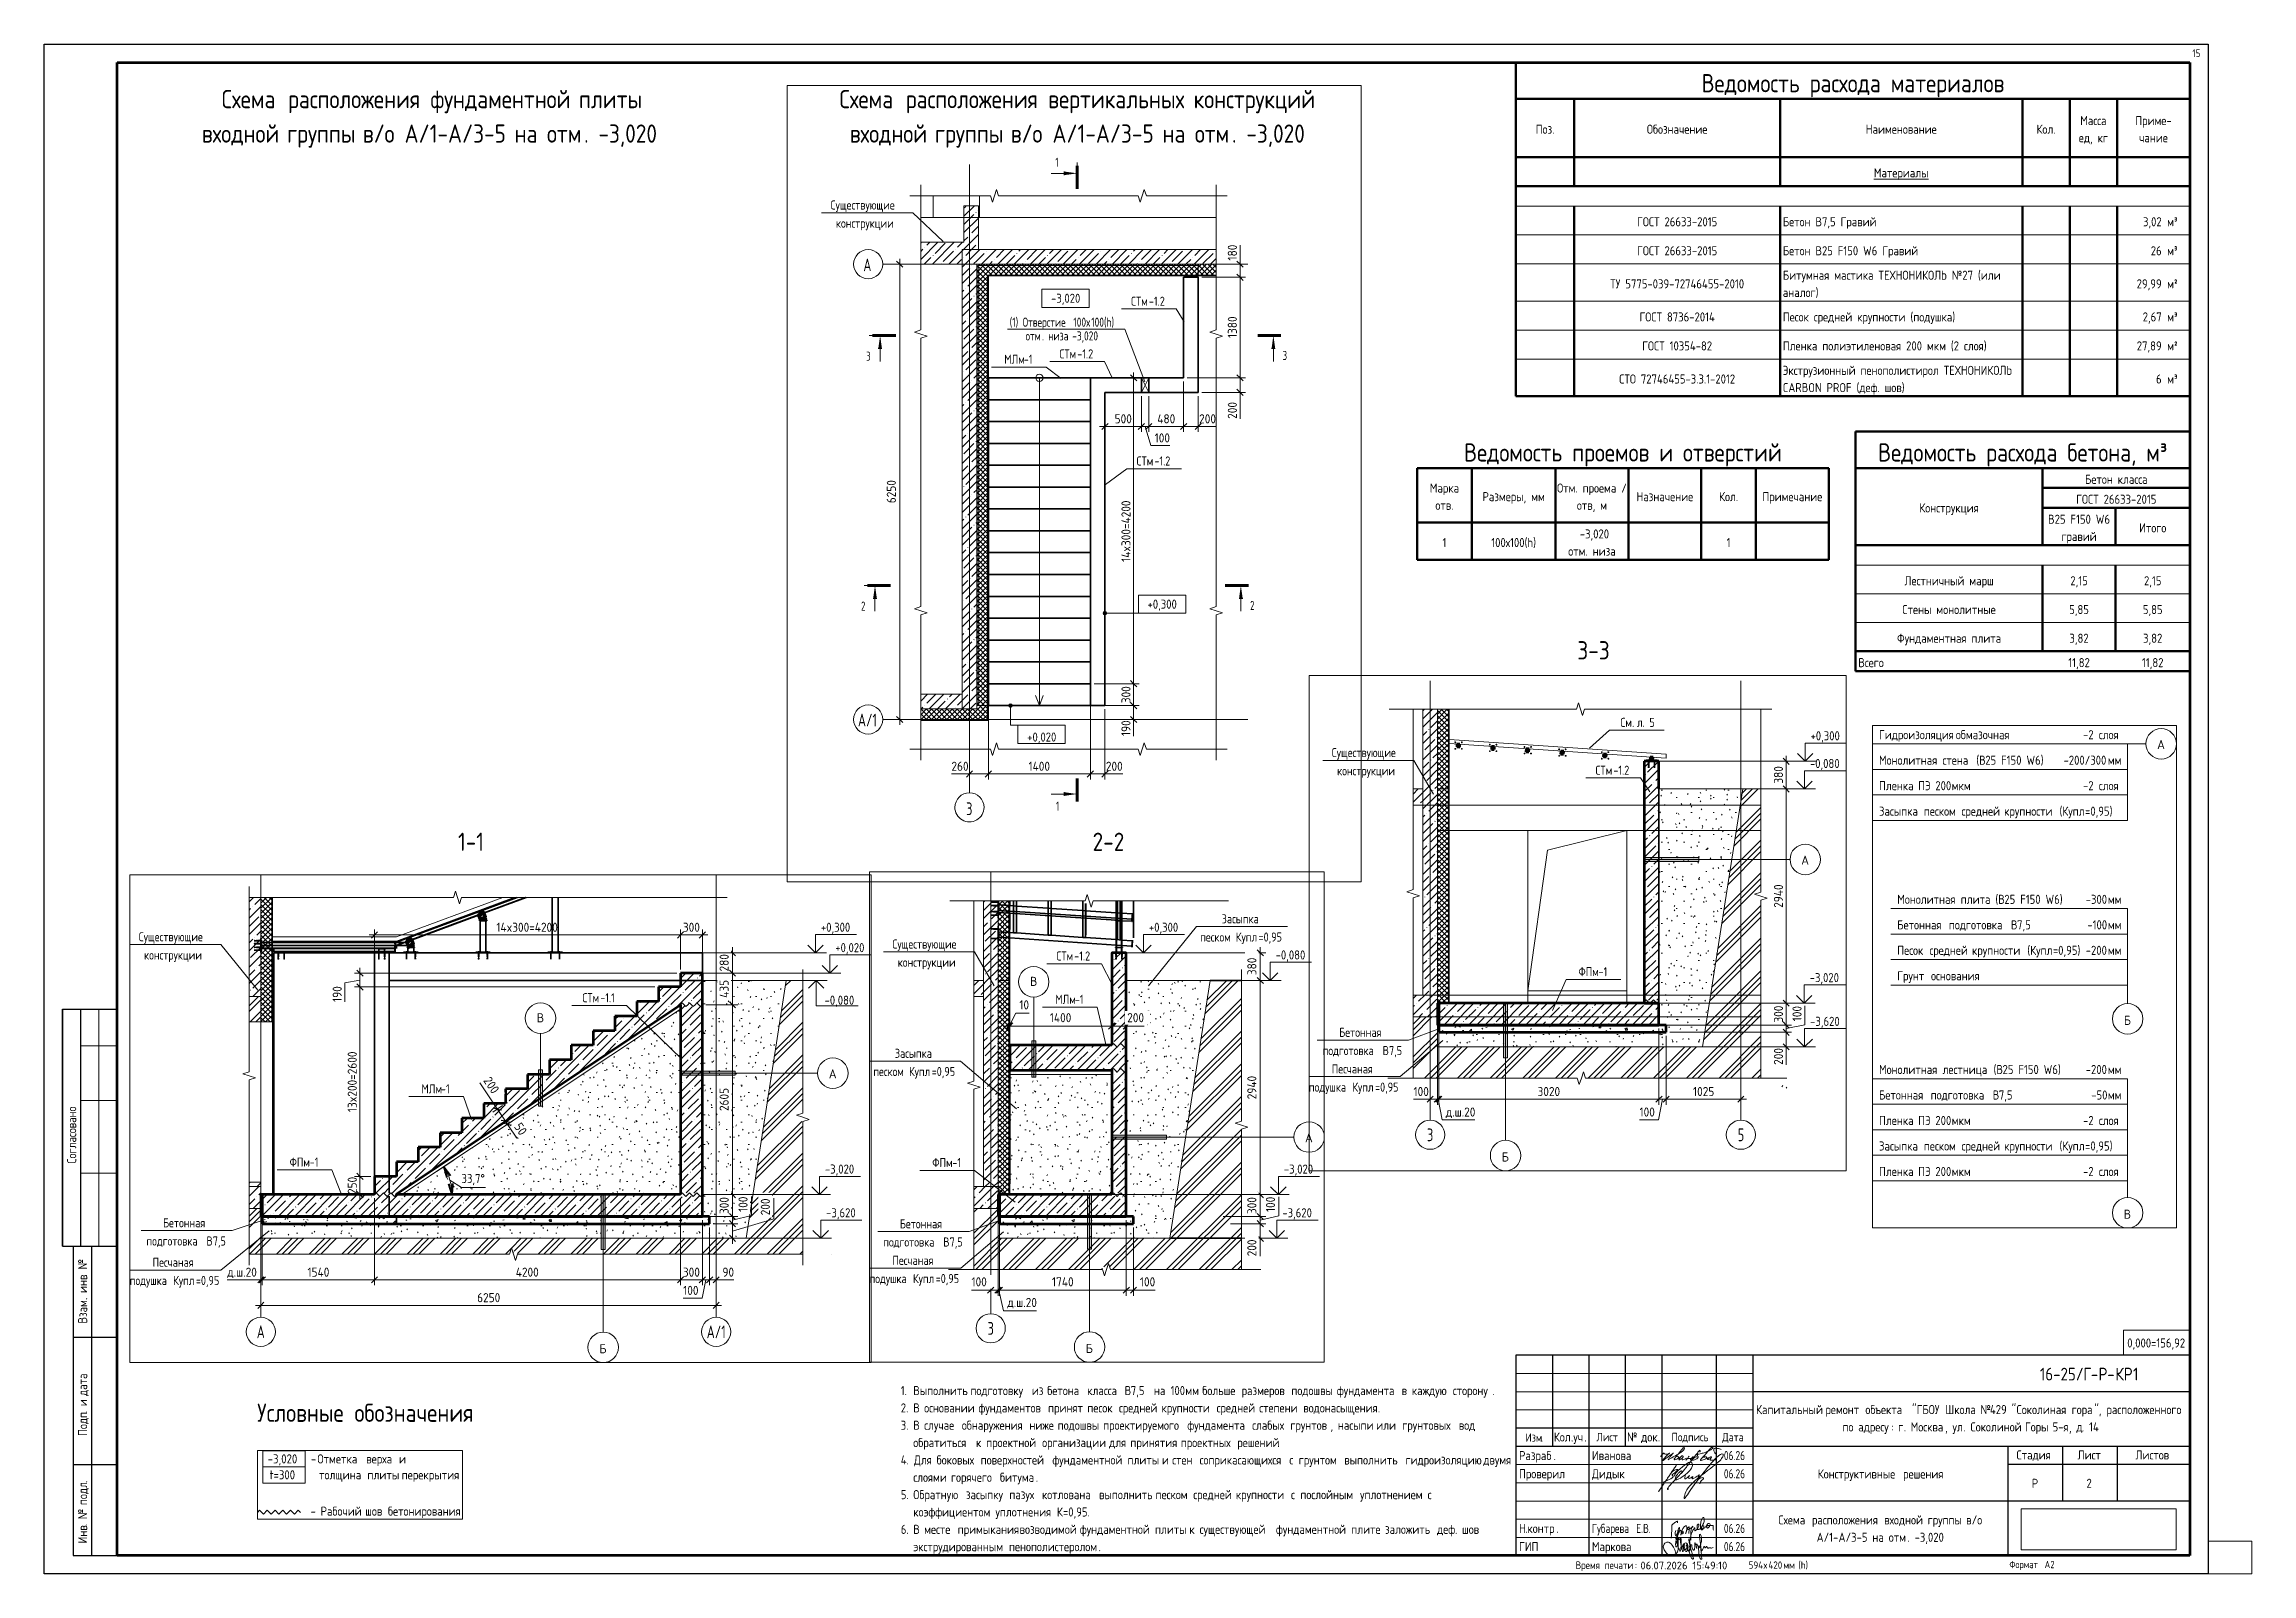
# Paper-space layout 'Layout1' of a CAD drawing. Header units: millimetres. Extents: x -594 to 12, y 0 to 420.
# The model-space entities are those that its viewports show. They can reach past a viewport. Long polylines and large blocks are cut down to what shows.
import ezdxf

# ---------------------------------------------------------------- set-up
doc = ezdxf.new("R2010")
doc.units = ezdxf.units.MM
for name, pattern in [('01 Штриховая _4 мм_', [6, 3.5, -2.5]), ('02 Штрихпунктирная _20 мм_', [25, 20, -2.5, 0, -2.5]), ('04 Пунктир 10мм', [10, 0, -10])]:
    doc.linetypes.add(name, pattern=pattern)
doc.layers.add('_NPLT_SIGN', color=5, linetype='Continuous', lineweight=9, plot=False)
doc.layers.add('NPLT_SIGN', color=5, linetype='Continuous', lineweight=9, plot=False)
for name, color, linetype, lineweight in [('AA_Dim', 7, 'Continuous', 9), ('AA_Dim-50', 7, 'Continuous', 9), ('AA_Linii', 7, 'Continuous', 50), ('AA_Oformlenie', 7, 'Continuous', 9), ('AA_Razrez', 7, 'Continuous', 9), ('AA_Vinoska', 7, 'Continuous', 9), ('AA_Visotnaya otmetka', 7, 'Continuous', 9), ('AF_Balki', 7, 'Continuous', 20), ('AF_Element', 7, 'Continuous', 20), ('AF_Element_Опалубка', 253, 'Continuous', 20), ('AF_Okno', 7, 'Continuous', 20), ('AF_Perekritie', 7, 'Continuous', 60), ('AF_Perekritie_Грунт', 253, 'Continuous', 20), ('AF_Perekritie_Опалубка', 253, 'Continuous', 20), ('AF_Perekritie_Опалубка_Существующая', 253, 'Continuous', 20), ('AF_Pokritie', 7, 'Continuous', 9), ('AF_Stena', 7, 'Continuous', 60), ('AF_Stena_Опалубка', 253, 'Continuous', 20), ('AF_Stena_Опалубка_Существующая', 253, 'Continuous', 20), ('Gen_Stamp', 7, 'Continuous', 9), ('Gen_Table', 7, 'Continuous', 9), ('Gen_Text', 7, 'Continuous', 9), ('KR_Colonna_KG', 7, 'Continuous', 20), ('KR_Detal', 7, 'Continuous', 20), ('KR_Fundament', 7, 'Continuous', 20), ('Генплан', 7, 'Continuous', 9), ('Оси', 7, 'Continuous', 9)]:
    doc.layers.add(name, color=color, linetype=linetype, lineweight=lineweight)
doc.layers.add('AA_NPLT_Vports', color=254, linetype='Continuous', plot=False)
doc.styles.add('GOST Common', font='GOST_Common.ttf', dxfattribs={"width": 0.85, "height": 125})
doc.styles.add('GOST Common_1', font='GOST_Common.ttf', dxfattribs={"height": 125})
doc.styles.add('GOST Common_2', font='GOST_Common.ttf', dxfattribs={"width": 0.9, "height": 25})
doc.styles.add('ISOCPEUR', font='isocpeur.TTF', dxfattribs={"width": 0.7, "height": 175})
doc.styles.add('ISOCPEUR_1', font='isocpeur.TTF', dxfattribs={"width": 0.85, "height": 125})
doc.styles.add('ISOCPEUR_10', font='isocpeur.TTF', dxfattribs={"width": 0.9, "height": 2})
doc.styles.add('ISOCPEUR_11', font='isocpeur.TTF', dxfattribs={"height": 2.1})
doc.styles.add('ISOCPEUR_12', font='isocpeur.TTF', dxfattribs={"width": 0.85, "height": 3.5})
doc.styles.add('ISOCPEUR_13', font='isocpeur.TTF', dxfattribs={"width": 0.75, "height": 2.5})
doc.styles.add('ISOCPEUR_14', font='isocpeur.TTF', dxfattribs={"width": 0.85, "height": 5})
doc.styles.add('ISOCPEUR_2', font='isocpeur.TTF', dxfattribs={"width": 0.9, "height": 125})
doc.styles.add('ISOCPEUR_3', font='isocpeur.TTF', dxfattribs={"width": 0.7, "height": 125})
doc.styles.add('ISOCPEUR_4', font='isocpeur.TTF', dxfattribs={"width": 0.75, "height": 125})
doc.styles.add('ISOCPEUR_5', font='isocpeur.TTF', dxfattribs={"width": 0.85, "height": 25})
doc.styles.add('ISOCPEUR_6', font='isocpeur.TTF', dxfattribs={"width": 0.85, "height": 2.5})
doc.styles.add('ISOCPEUR_7', font='isocpeur.TTF', dxfattribs={"width": 0.85, "height": 2.3})
doc.styles.add('ISOCPEUR_8', font='isocpeur.TTF', dxfattribs={"width": 0.85, "height": 2})
doc.styles.add('ISOCPEUR_9', font='isocpeur.TTF', dxfattribs={"width": 0.85, "height": 2.1})
doc.styles.add('ISOCPEUR_I', font='isocpeui.ttf', dxfattribs={"width": 0.7, "height": 0.3})
doc.dimstyles.new('00_Точн_3_знака__прозр_', dxfattribs={"dimscale": 304.8, "dimtxt": 125.344371, "dimasz": 0.278871, "dimexe": 0.246063, "dimexo": 0.164042, "dimgap": 0.016404, "dimtad": 1, "dimdec": 3, "dimrnd": 0.001, "dimdsep": 46, "dimtxsty": 'ISOCPEUR_2', "dimblk1": 'OBLIQUE', "dimblk2": 'OBLIQUE', "dimsah": 1, "dimcen": 0.09, "dimdle": 0.246063, "dimazin": 0, "dimtfac": 1, "dimtdec": 4, "dimtix": 1, "dimtmove": 0, "dimatfit": 3, "dimfxl": 1, "dimtvp": 1, "dimtolj": 1, "dimtzin": 0, "dimlwd": 18, "dimlwe": 18, "dimarcsym": 2})
doc.dimstyles.new('00_Точн_3_знака__прозр__1', dxfattribs={"dimscale": 304.8, "dimtxt": 125.344371, "dimasz": 0.278871, "dimexe": 0.246063, "dimexo": 0.164042, "dimgap": 0.016404, "dimtad": 1, "dimdec": 3, "dimrnd": 0.001, "dimdsep": 46, "dimtxsty": 'ISOCPEUR_2', "dimblk1": 'OBLIQUE', "dimblk2": 'OBLIQUE', "dimsah": 1, "dimcen": 0.09, "dimdle": 0.246063, "dimazin": 0, "dimtfac": 1, "dimtdec": 4, "dimtix": 1, "dimtmove": 1, "dimatfit": 3, "dimfxl": 1, "dimtvp": 1, "dimtolj": 1, "dimtzin": 0, "dimlwd": 18, "dimlwe": 18, "dimarcsym": 2})
doc.dimstyles.new('01_Точн_3_знака__непрозр_', dxfattribs={"dimscale": 304.8, "dimtxt": 125.344371, "dimasz": 0.278871, "dimexe": 0.246063, "dimexo": 0.164042, "dimgap": 0.049213, "dimtad": 1, "dimdec": 3, "dimrnd": 0.001, "dimdsep": 46, "dimtxsty": 'ISOCPEUR_2', "dimblk1": 'OBLIQUE', "dimblk2": 'OBLIQUE', "dimsah": 1, "dimcen": 0.09, "dimdle": 0.246063, "dimazin": 0, "dimtfac": 1, "dimtdec": 4, "dimtix": 1, "dimtmove": 1, "dimatfit": 3, "dimfxl": 1, "dimtvp": 1, "dimtfill": 1, "dimtolj": 1, "dimtzin": 0, "dimlwd": 18, "dimlwe": 18, "dimarcsym": 2})
doc.dimstyles.new('01_Точн_3_знака__непрозр__1', dxfattribs={"dimscale": 304.8, "dimtxt": 125.344371, "dimasz": 0.278871, "dimexe": 0.246063, "dimexo": 0.164042, "dimgap": 0.049213, "dimtad": 1, "dimdec": 3, "dimrnd": 0.001, "dimdsep": 46, "dimtxsty": 'ISOCPEUR_2', "dimblk1": 'OBLIQUE', "dimblk2": 'OBLIQUE', "dimsah": 1, "dimcen": 0.09, "dimdle": 0.246063, "dimazin": 0, "dimtfac": 1, "dimtdec": 4, "dimtix": 1, "dimtmove": 0, "dimatfit": 3, "dimfxl": 1, "dimtvp": 1, "dimtfill": 1, "dimtolj": 1, "dimtzin": 0, "dimlwd": 18, "dimlwe": 18, "dimarcsym": 2})
doc.dimstyles.new('05_Округл_5мм__непрозр_', dxfattribs={"dimscale": 304.8, "dimtxt": 125.344371, "dimasz": 0.278871, "dimexe": 0.246063, "dimexo": 0.164042, "dimgap": 0.049213, "dimtad": 1, "dimdec": 0, "dimrnd": 5, "dimdsep": 46, "dimtxsty": 'ISOCPEUR_2', "dimblk1": 'OBLIQUE', "dimblk2": 'OBLIQUE', "dimsah": 1, "dimcen": 0.09, "dimdle": 0.246063, "dimazin": 0, "dimtfac": 1, "dimtdec": 4, "dimtix": 1, "dimtmove": 0, "dimatfit": 3, "dimfxl": 1, "dimtvp": 1, "dimtfill": 1, "dimtolj": 1, "dimtzin": 0, "dimlwd": 18, "dimlwe": 18, "dimarcsym": 2})
doc.dimstyles.new('05_Округл_5мм__непрозр__1', dxfattribs={"dimscale": 304.8, "dimtxt": 125.344371, "dimasz": 0.278871, "dimexe": 0.246063, "dimexo": 0.164042, "dimgap": 0.049213, "dimtad": 1, "dimdec": 0, "dimrnd": 5, "dimdsep": 46, "dimtxsty": 'ISOCPEUR_2', "dimblk1": 'OBLIQUE', "dimblk2": 'OBLIQUE', "dimsah": 1, "dimcen": 0.09, "dimdle": 0.246063, "dimazin": 0, "dimtfac": 1, "dimtdec": 4, "dimtix": 1, "dimtmove": 1, "dimatfit": 3, "dimfxl": 1, "dimtvp": 1, "dimtfill": 1, "dimtolj": 1, "dimtzin": 0, "dimlwd": 18, "dimlwe": 18, "dimarcsym": 2})
doc.dimstyles.new('Стрелка___полка', dxfattribs={"dimscale": 304.8, "dimtxt": 125.344371, "dimasz": 0.492126, "dimexe": 0.393701, "dimexo": 0.246063, "dimgap": 0.082021, "dimtad": 3, "dimtih": 1, "dimtoh": 1, "dimdec": 0, "dimzin": 0, "dimdsep": 46, "dimtxsty": 'ISOCPEUR_1', "dimblk1": 'OPEN30', "dimblk2": 'OPEN30', "dimsah": 1, "dimcen": 0.09, "dimadec": 1, "dimazin": 2, "dimtfac": 1, "dimtdec": 4, "dimtix": 1, "dimtmove": 1, "dimatfit": 3, "dimfxl": 1, "dimtvp": 1, "dimtfill": 1, "dimtolj": 1, "dimtzin": 0, "dimarcsym": 2})
picture_1 = doc.add_image_def('image1.jpg', size_in_pixel=(1429, 378))
pattern_1 = [(45, (30555.95, -300), (-112.253, 112.253), []), (45, (30668.2, -300), (-112.253, 112.253), [198.437, -39.687, 1.676, -38.011])]
pattern_2 = [(45, (30555.955, -300), (-35.35534, 35.35534), []), (135, (30555.955, -300), (-35.35534, -35.35534), [])]
pattern_3 = [(45, (39936.45, -300), (-112.253, 112.253), []), (45, (40048.7, -300), (-112.253, 112.253), [198.438, -39.688, 1.676, -38.011])]
pattern_4 = [(45, (21079.73, -300), (-224.506, 224.506), []), (45, (21159.1, -300), (0, 449.013), []), (45, (21000.36, -300), (0, 449.013), [])]
pattern_5 = [(45, (39936.447, -300), (-35.35534, 35.35534), []), (135, (39936.447, -300), (-35.35534, -35.35534), [])]
pattern_6 = [(45, (46914.17, -300), (-112.253, 112.253), []), (45, (47026.42, -300), (-112.253, 112.253), [198.438, -39.688, 1.676, -38.011])]
pattern_7 = [(45, (46914.165, -300), (-35.35534, 35.35534), []), (135, (46914.165, -300), (-35.35534, -35.35534), [])]
pattern_8 = [(45, (34836.26, 0), (-112.2532, 112.2532), []), (45, (34948.52, 0), (-112.2532, 112.2532), [198.437, -39.687, 1.676, -38.011])]
pattern_9 = [(45, (34836.263, 0), (-35.35534, 35.35534), []), (135, (34836.263, 0), (-35.35534, -35.35534), [])]

psp = doc.layouts.get("Layout1")

# ---------------------------------------------------------------- texts
at = {"layer": 'AA_Vinoska', "char_height": 2.5, "attachment_point": 1}
for s, insert, width, style in [('Разраб', (-189.15, 33.73), 11.5162, 'ISOCPEUR_6'), ('\\fISOCPEUR|b0|i0|c204|p34|;\\W.85;.', (-179.65, 33.73), 0.7496, 'ISOCPEUR_6'), ('Иванова', (-169.15, 33.73), 13.4924, 'ISOCPEUR_6'), ('06.26', (-132.93, 33.73), 7.1551, 'ISOCPEUR_13'), ('Проверил', (-189.15, 28.73), 14.9234, 'ISOCPEUR_6'), ('Дидык', (-169.15, 28.73), 9.8808, 'ISOCPEUR_6'), ('06.26', (-132.93, 28.73), 7.1551, 'ISOCPEUR_13'), ('\\fISOCPEUR|b0|i0|c204|p34|;\\W.85;Н', (-189.15, 13.73), 2.0443, 'ISOCPEUR_6'), ('контр', (-186.85, 13.73), 9.6764, 'ISOCPEUR_6'), ('Губарева', (-169.15, 13.73), 13.3481, 'ISOCPEUR_13'), ('\\fISOCPEUR|b0|i0|c204|p34|;\\W.75; ', (-158.14, 13.73), 1.3829, 'ISOCPEUR_13'), ('\\fISOCPEUR|b0|i0|c204|p34|;\\W.75;Е', (-157, 13.73), 1.6234, 'ISOCPEUR_13'), ('\\fISOCPEUR|b0|i0|c204|p34|;\\W.75;В', (-155.11, 13.73), 1.8038, 'ISOCPEUR_13'), ('06.26', (-132.93, 13.73), 7.1551, 'ISOCPEUR_13'), ('ГИП', (-189.15, 8.73), 5.9285, 'ISOCPEUR_6'), ('\\fISOCPEUR|b0|i0|c204|p34|;\\W.85;.', (-187.47, 13.73), 0.7496, 'ISOCPEUR_6'), ('\\fISOCPEUR|b0|i0|c204|p34|;\\W.85;.', (-178.86, 13.73), 0.7496, 'ISOCPEUR_6'), ('Маркова', (-169.15, 8.73), 13.765, 'ISOCPEUR_6'), ('\\fISOCPEUR|b0|i0|c204|p34|;\\W.75;.', (-155.66, 13.73), 0.6614, 'ISOCPEUR_13'), ('\\fISOCPEUR|b0|i0|c204|p34|;\\W.75;.', (-153.62, 13.73), 0.6614, 'ISOCPEUR_13'), ('06.26', (-132.93, 8.73), 7.1551, 'ISOCPEUR_13')]:
    psp.add_mtext(s, dxfattribs=dict(at, insert=insert, width=width, style=style))
at = {"layer": 'Gen_Stamp', "attachment_point": 1}
for s, insert, char_height, width, style in [('15', (-4.32, 418.55), 2.1, 2.6576, 'ISOCPEUR_9'), ('0,000=156,92', (-22.2, 64.64), 2.5, 19.6253, 'ISOCPEUR_6'), ('\\fISOCPEUR|b0|i1|c204|p34|;\\W.7;0', (-164.85, 60.16), 0.3, 0.2245, 'ISOCPEUR_I'), ('16-25/', (-46.18, 56.59), 3.5, 14.4464, 'ISOCPEUR_12'), ('\\fISOCPEUR|b0|i0|c204|p34|;\\W.85;Г', (-34.26, 56.59), 3.5, 2.5213, 'ISOCPEUR_12'), ('\\fISOCPEUR|b0|i0|c204|p34|;\\W.85;-', (-32.18, 56.59), 3.5, 2.5213, 'ISOCPEUR_12'), ('\\fISOCPEUR|b0|i0|c204|p34|;\\W.85;Р', (-30.1, 56.59), 3.5, 2.9302, 'ISOCPEUR_12'), ('\\fISOCPEUR|b0|i0|c204|p34|;\\W.85;-', (-27.68, 56.59), 3.5, 2.5213, 'ISOCPEUR_12'), ('КР', (-25.45, 56.59), 3.5, 5.8603, 'ISOCPEUR_12'), ('\\fISOCPEUR|b0|i0|c204|p34|;\\W.85;1', (-20.62, 56.59), 3.5, 1.8399, 'ISOCPEUR_12'), ('Капитальный', (-124.1, 46.35), 2.5, 21.5333, 'ISOCPEUR_6'), ('\\fISOCPEUR|b0|i0|c204|p34|;\\W.85; ', (-106.33, 46.35), 2.5, 1.5673, 'ISOCPEUR_6'), ('ремонт', (-105.04, 46.35), 2.5, 11.7207, 'ISOCPEUR_6'), ('\\fISOCPEUR|b0|i0|c204|p34|;\\W.85; ', (-95.37, 46.35), 2.5, 1.5673, 'ISOCPEUR_6'), ('объекта', (-94.08, 46.35), 2.5, 13.9013, 'ISOCPEUR_6'), (' "', (-82.61, 46.35), 2.5, 3.1346, 'ISOCPEUR_6'), ('ГБОУ', (-80.02, 46.35), 2.5, 7.9728, 'ISOCPEUR_6'), ('\\fISOCPEUR|b0|i0|c204|p34|;\\W.85; ', (-73.44, 46.35), 2.5, 1.5673, 'ISOCPEUR_6'), ('Школа', (-72.15, 46.35), 2.5, 10.1534, 'ISOCPEUR_6'), ('\\fISOCPEUR|b0|i0|c204|p34|;\\W.85; ', (-63.77, 46.35), 2.5, 1.5673, 'ISOCPEUR_6'), ('\\fISOCPEUR|b0|i0|c204|p34|;\\W.85;№', (-62.48, 46.35), 2.5, 3.1346, 'ISOCPEUR_6'), ('429 "', (-59.89, 46.35), 2.5, 8.8586, 'ISOCPEUR_6'), ('Соколиная', (-52.58, 46.35), 2.5, 16.7633, 'ISOCPEUR_6'), ('\\fISOCPEUR|b0|i0|c204|p34|;\\W.85; ', (-38.75, 46.35), 2.5, 1.5673, 'ISOCPEUR_6'), ('гора', (-37.46, 46.35), 2.5, 7.5639, 'ISOCPEUR_6'), ('", ', (-31.22, 46.35), 2.5, 4.0205, 'ISOCPEUR_6'), ('расположенного', (-27.9, 46.35), 2.5, 26.1671, 'ISOCPEUR_6'), ('по', (-100.37, 41.59), 2.5, 3.6797, 'ISOCPEUR_6'), ('\\fISOCPEUR|b0|i0|c204|p34|;\\W.85; ', (-97.34, 41.59), 2.5, 1.5673, 'ISOCPEUR_6'), ('адресу', (-96.04, 41.59), 2.5, 10.9711, 'ISOCPEUR_6'), (': ', (-86.99, 41.59), 2.5, 2.3169, 'ISOCPEUR_6'), ('\\fISOCPEUR|b0|i0|c204|p34|;\\W.85;г', (-85.08, 41.59), 2.5, 1.8399, 'ISOCPEUR_6'), ('. ', (-83.56, 41.59), 2.5, 2.3169, 'ISOCPEUR_6'), ('Москва', (-81.65, 41.59), 2.5, 11.4481, 'ISOCPEUR_6'), (', ', (-72.21, 41.59), 2.5, 2.4532, 'ISOCPEUR_6'), ('ул', (-70.18, 41.59), 2.5, 3.6797, 'ISOCPEUR_6'), ('. ', (-67.15, 41.59), 2.5, 2.3169, 'ISOCPEUR_6'), ('Соколиной', (-65.23, 41.59), 2.5, 16.5589, 'ISOCPEUR_6'), ('\\fISOCPEUR|b0|i0|c204|p34|;\\W.85; ', (-51.57, 41.59), 2.5, 1.5673, 'ISOCPEUR_6'), ('Горы', (-50.28, 41.59), 2.5, 7.5639, 'ISOCPEUR_6'), (' 5-', (-44.04, 41.59), 2.5, 5.247, 'ISOCPEUR_6'), ('\\fISOCPEUR|b0|i0|c204|p34|;\\W.85;я', (-39.71, 41.59), 2.5, 1.8399, 'ISOCPEUR_6'), (', ', (-38.19, 41.59), 2.5, 2.4532, 'ISOCPEUR_6'), ('\\fISOCPEUR|b0|i0|c204|p34|;\\W.85;д', (-36.17, 41.59), 2.5, 1.8399, 'ISOCPEUR_6'), ('. 14', (-34.65, 41.59), 2.5, 5.6559, 'ISOCPEUR_6'), ('Конструктивные', (-107.15, 28.68), 2.5, 26.8485, 'ISOCPEUR_6'), ('\\fISOCPEUR|b0|i0|c204|p34|;\\W.85; ', (-85, 28.68), 2.5, 1.5673, 'ISOCPEUR_6'), ('решения', (-83.71, 28.68), 2.5, 13.3561, 'ISOCPEUR_6'), ('\\fISOCPEUR|b0|i0|c204|p34|;\\W.85;2', (-33.39, 26.12), 2.5, 1.8399, 'ISOCPEUR_6'), ('Схема', (-117.97, 16.06), 2.5, 9.6082, 'ISOCPEUR_6'), ('\\fISOCPEUR|b0|i0|c204|p34|;\\W.85; ', (-110.05, 16.06), 2.5, 1.5673, 'ISOCPEUR_6'), ('расположения', (-108.75, 16.06), 2.5, 22.4873, 'ISOCPEUR_6'), ('\\fISOCPEUR|b0|i0|c204|p34|;\\W.85; ', (-90.2, 16.06), 2.5, 1.5673, 'ISOCPEUR_6'), ('входной', (-88.91, 16.06), 2.5, 12.8791, 'ISOCPEUR_6'), ('\\fISOCPEUR|b0|i0|c204|p34|;\\W.85; ', (-78.28, 16.06), 2.5, 1.5673, 'ISOCPEUR_6'), ('группы', (-76.99, 16.06), 2.5, 11.2437, 'ISOCPEUR_6'), ('\\fISOCPEUR|b0|i0|c204|p34|;\\W.85; ', (-67.71, 16.06), 2.5, 1.5673, 'ISOCPEUR_6'), ('\\fISOCPEUR|b0|i0|c204|p34|;\\W.85;в', (-66.42, 16.06), 2.5, 1.8399, 'ISOCPEUR_6'), ('\\fISOCPEUR|b0|i0|c204|p34|;\\W.85;/', (-64.9, 16.06), 2.5, 1.8399, 'ISOCPEUR_6'), ('\\fISOCPEUR|b0|i0|c204|p34|;\\W.85;о', (-63.38, 16.06), 2.5, 1.8399, 'ISOCPEUR_6'), ('\\fISOCPEUR|b0|i0|c204|p34|;\\W.85;А', (-107.46, 11.29), 2.5, 2.3169, 'ISOCPEUR_6'), ('/1-', (-105.55, 11.29), 2.5, 4.9745, 'ISOCPEUR_6'), ('\\fISOCPEUR|b0|i0|c204|p34|;\\W.85;А', (-101.45, 11.29), 2.5, 2.3169, 'ISOCPEUR_6'), ('/3-5 ', (-99.53, 11.29), 2.5, 8.9268, 'ISOCPEUR_6'), ('на', (-92.17, 11.29), 2.5, 3.8842, 'ISOCPEUR_6'), ('\\fISOCPEUR|b0|i0|c204|p34|;\\W.85; ', (-88.96, 11.29), 2.5, 1.5673, 'ISOCPEUR_6'), ('отм', (-87.67, 11.29), 2.5, 6.2011, 'ISOCPEUR_6'), ('. -3,020', (-82.55, 11.29), 2.5, 12.4021, 'ISOCPEUR_6')]:
    psp.add_mtext(s, dxfattribs=dict(at, insert=insert, char_height=char_height, width=width, style=style))
at = {"layer": 'Gen_Stamp', "insert": (-155.83, 3.34), "char_height": 2.1, "width": 28.1743, "attachment_point": 1, "line_spacing_factor": 1.135194, "style": 'ISOCPEUR_11'}
psp.add_mtext('06.07.2026 15:49:10', dxfattribs=at)
at = {"layer": 'Gen_Table', "line_spacing_factor": 1.135194}
for s, insert, char_height, width, attachment_point, style in [('Ведомость расхода материалов', (-97.5, 411.78), 5, 100.8246, 2, 'ISOCPEUR_14'), ('Масса\\Pед, кг', (-31.5, 400.26), 2.5, 9.3252, 2, 'ISOCPEUR_6'), ('Приме-\\Pчание', (-15, 400.26), 2.5, 10.9496, 2, 'ISOCPEUR_6'), ('Поз.', (-182, 397.89), 2.5, 6.0764, 2, 'ISOCPEUR_6'), ('Обозначение', (-145.75, 397.89), 2.5, 19.5228, 2, 'ISOCPEUR_6'), ('Наименование', (-84.25, 397.89), 2.5, 21.8993, 2, 'ISOCPEUR_6'), ('Кол.', (-44.5, 397.89), 2.5, 6.2269, 2, 'ISOCPEUR_6'), ('\\LМатериалы', (-84.25, 385.91), 2.5, 17.3871, 2, 'ISOCPEUR_6'), ('ГОСТ 26633-2015', (-145.75, 372.48), 2.5, 25.87, 2, 'ISOCPEUR_6'), ('Бетон В7,5 Гравий', (-116.75, 372.48), 2.5, 29.4497, 1, 'ISOCPEUR_6'), ('3,02', (-12.75, 372.48), 2.5, 6.1065, 3, 'ISOCPEUR_6'), ('м\\fISOCPEUR|b0|i0|c238|p34|;\\W.85;³', (-11.25, 372.48), 2.5, 3.339, 1, 'ISOCPEUR_6'), ('ГОСТ 26633-2015', (-145.75, 364.52), 2.5, 25.87, 2, 'ISOCPEUR_6'), ('Бетон В25 F150 W6 Гравий', (-116.75, 364.52), 2.5, 42.4449, 1, 'ISOCPEUR_6'), ('26', (-12.75, 364.52), 2.5, 3.4894, 3, 'ISOCPEUR_6'), ('м\\fISOCPEUR|b0|i0|c238|p34|;\\W.85;³', (-11.25, 364.52), 2.5, 3.339, 1, 'ISOCPEUR_6'), ('Битумная мастика ТЕХНОНИКОЛЬ №27 (или\\Pаналог)', (-116.75, 357.8), 2.5, 68.736, 1, 'ISOCPEUR_6'), ('ТУ 5775-039-72746455-2010', (-145.75, 355.44), 2.5, 43.7985, 2, 'ISOCPEUR_6'), ('29,99', (-12.75, 355.44), 2.5, 7.8513, 3, 'ISOCPEUR_6'), ('м\\fISOCPEUR|b0|i0|c238|p34|;\\W.85;²', (-11.25, 355.44), 2.5, 3.4594, 1, 'ISOCPEUR_6'), ('ГОСТ 8736-2014', (-145.75, 346.35), 2.5, 24.366, 2, 'ISOCPEUR_6'), ('Песок средней крупности (подушка)', (-116.75, 346.35), 2.5, 55.8913, 1, 'ISOCPEUR_6'), ('2,67', (-12.75, 346.35), 2.5, 6.1065, 3, 'ISOCPEUR_6'), ('м\\fISOCPEUR|b0|i0|c238|p34|;\\W.85;³', (-11.25, 346.35), 2.5, 3.339, 1, 'ISOCPEUR_6'), ('ГОСТ 10354-82', (-145.75, 338.4), 2.5, 22.6212, 2, 'ISOCPEUR_6'), ('Пленка полиэтиленовая 200 мкм (2 слоя)', (-116.75, 338.4), 2.5, 64.8555, 1, 'ISOCPEUR_6'), ('27,89', (-12.75, 338.4), 2.5, 7.8513, 3, 'ISOCPEUR_6'), ('м\\fISOCPEUR|b0|i0|c238|p34|;\\W.85;²', (-11.25, 338.4), 2.5, 3.4594, 1, 'ISOCPEUR_6'), ('СТО 72746455-3.3.1-2012', (-145.75, 329.31), 2.5, 37.8123, 2, 'ISOCPEUR_6'), ('Экструзионный пенополистирол ТЕХНОНИКОЛЬ\\PCARBON PROF (деф. шов)', (-116.75, 331.68), 2.5, 72.6466, 1, 'ISOCPEUR_6'), ('\\fISOCPEUR|b0|i0|c204|p34|;\\W.85;6', (-12.75, 329.31), 2.5, 1.7447, 3, 'ISOCPEUR_6'), ('м\\fISOCPEUR|b0|i0|c238|p34|;\\W.85;³', (-11.25, 329.31), 2.5, 3.339, 1, 'ISOCPEUR_6'), ('Ведомость проемов и отверстий', (-160.63, 310.4), 5, 102.8098, 2, 'ISOCPEUR_14'), ('Ведомость расхода бетона, м\\fISOCPEUR|b0|i0|c238|p34|;\\W.85;³', (-50.89, 310.4), 5, 97.2753, 2, 'ISOCPEUR_14'), ('Марка\\Pотв.', (-209.63, 299.37), 2.5, 9.6862, 2, 'ISOCPEUR_6'), ('Размеры, мм', (-190.63, 297.01), 2.5, 19.3424, 2, 'ISOCPEUR_6'), ('Отм. проема /\\Pотв, м', (-169.13, 299.37), 2.5, 22.5911, 2, 'ISOCPEUR_6'), ('Назначение', (-149.13, 297.01), 2.5, 18.0188, 2, 'ISOCPEUR_6'), ('Кол.', (-131.63, 297.01), 2.5, 6.2269, 2, 'ISOCPEUR_6'), ('Примечание', (-114.13, 297.01), 2.5, 18.1692, 2, 'ISOCPEUR_6'), ('Бетон класса', (-25.21, 301.77), 2.5, 21.3277, 2, 'ISOCPEUR_6'), ('Конструкция', (-71.11, 293.92), 2.5, 19.8838, 2, 'ISOCPEUR_6'), ('ГОСТ 26633-2015', (-25.21, 296.29), 2.5, 25.87, 2, 'ISOCPEUR_6'), (' -3,020\\Pотм. низа', (-169.13, 286.77), 2.5, 15.2513, 2, 'ISOCPEUR_6'), ('B25 F150 W6\\Pгравий', (-35.43, 290.81), 2.5, 19.3424, 2, 'ISOCPEUR_6'), ('Итого', (-15.21, 288.44), 2.5, 9.4456, 2, 'ISOCPEUR_6'), ('\\fISOCPEUR|b0|i0|c204|p34|;\\W.85;1', (-209.63, 284.4), 2.5, 1.2333, 2, 'ISOCPEUR_6'), ('100х100(h)', (-190.63, 284.4), 2.5, 14.9204, 2, 'ISOCPEUR_6'), ('\\fISOCPEUR|b0|i0|c204|p34|;\\W.85;1', (-131.63, 284.4), 2.5, 1.2333, 2, 'ISOCPEUR_6'), ('Лестничный марш', (-71.11, 273.91), 2.5, 27.5546, 2, 'ISOCPEUR_6'), ('2,15', (-35.43, 273.91), 2.5, 5.5951, 2, 'ISOCPEUR_6'), ('2,15', (-15.21, 273.91), 2.5, 5.5951, 2, 'ISOCPEUR_6'), ('Стены монолитные', (-71.11, 266.02), 2.5, 29.3294, 2, 'ISOCPEUR_6'), ('5,85', (-35.43, 266.02), 2.5, 6.1065, 2, 'ISOCPEUR_6'), ('5,85', (-15.21, 266.02), 2.5, 6.1065, 2, 'ISOCPEUR_6'), ('Фундаментная плита', (-71.11, 258.13), 2.5, 33.7814, 2, 'ISOCPEUR_6'), ('3,82', (-35.43, 258.13), 2.5, 6.1065, 2, 'ISOCPEUR_6'), ('3,82', (-15.21, 258.13), 2.5, 6.1065, 2, 'ISOCPEUR_6'), ('Всего', (-96.02, 251.44), 2.5, 8.6935, 1, 'ISOCPEUR_6'), ('11,82', (-35.43, 251.44), 2.5, 6.8285, 2, 'ISOCPEUR_6'), ('11,82', (-15.21, 251.44), 2.5, 6.8285, 2, 'ISOCPEUR_6')]:
    psp.add_mtext(s, dxfattribs=dict(at, insert=insert, char_height=char_height, width=width, attachment_point=attachment_point, style=style))
at = {"layer": 'Gen_Text', "attachment_point": 1}
for s, insert, char_height, width, style in [('Схема', (-545.26, 407.4), 5, 19.012, 'ISOCPEUR_14'), ('\\fISOCPEUR|b0|i0|c204|p34|;\\W.85; ', (-529.57, 407.4), 5, 3.0665, 'ISOCPEUR_14'), ('\\fISOCPEUR|b0|i0|c204|p34|;\\W.85; ', (-490.49, 407.4), 5, 3.0665, 'ISOCPEUR_14'), ('фундаментной', (-487.96, 407.4), 5, 46.3375, 'ISOCPEUR_14'), ('\\fISOCPEUR|b0|i0|c204|p34|;\\W.85; ', (-449.73, 407.4), 5, 3.0665, 'ISOCPEUR_14'), ('\\fISOCPEUR|b0|i0|c204|p34|;\\W.85; ', (-431.06, 407.4), 5, 3.0665, 'ISOCPEUR_14'), ('Схема', (-375.68, 407.4), 5, 19.012, 'ISOCPEUR_14'), ('\\fISOCPEUR|b0|i0|c204|p34|;\\W.85; ', (-360, 407.4), 5, 3.0665, 'ISOCPEUR_14'), ('\\fISOCPEUR|b0|i0|c204|p34|;\\W.85; ', (-320.92, 407.4), 5, 3.0665, 'ISOCPEUR_14'), ('\\fISOCPEUR|b0|i0|c204|p34|;\\W.85; ', (-281, 407.4), 5, 3.0665, 'ISOCPEUR_14'), ('конструкций', (-278.47, 407.4), 5, 40.6816, 'ISOCPEUR_14'), ('\\fISOCPEUR|b0|i0|c204|p34|;\\W.85; ', (-244.91, 407.4), 5, 1.5673, 'ISOCPEUR_14'), ('расположения', (-527.04, 407.4), 5, 44.2932, 'ISOCPEUR_14'), ('плиты', (-447.2, 407.4), 5, 19.5572, 'ISOCPEUR_14'), ('расположения', (-357.47, 407.4), 5, 44.2932, 'ISOCPEUR_14'), ('вертикальных', (-318.39, 407.4), 5, 45.3154, 'ISOCPEUR_14'), ('входной', (-550.71, 397.95), 5, 25.2812, 'ISOCPEUR_14'), ('\\fISOCPEUR|b0|i0|c204|p34|;\\W.85; ', (-529.85, 397.95), 5, 3.0665, 'ISOCPEUR_14'), ('группы', (-527.32, 397.95), 5, 22.1466, 'ISOCPEUR_14'), ('\\fISOCPEUR|b0|i0|c204|p34|;\\W.85; ', (-509.05, 397.95), 5, 3.0665, 'ISOCPEUR_14'), ('\\fISOCPEUR|b0|i0|c204|p34|;\\W.85;в', (-506.52, 397.95), 5, 3.6116, 'ISOCPEUR_14'), ('\\fISOCPEUR|b0|i0|c204|p34|;\\W.85;/', (-503.54, 397.95), 5, 3.6116, 'ISOCPEUR_14'), ('\\fISOCPEUR|b0|i0|c204|p34|;\\W.85;о', (-500.56, 397.95), 5, 3.6116, 'ISOCPEUR_14'), ('\\fISOCPEUR|b0|i0|c204|p34|;\\W.85; ', (-497.58, 397.95), 5, 3.0665, 'ISOCPEUR_14'), ('\\fISOCPEUR|b0|i0|c204|p34|;\\W.85;А', (-495.05, 397.95), 5, 4.6338, 'ISOCPEUR_14'), ('/1-', (-491.22, 397.95), 5, 9.8127, 'ISOCPEUR_14'), ('\\fISOCPEUR|b0|i0|c204|p34|;\\W.85;А', (-483.13, 397.95), 5, 4.6338, 'ISOCPEUR_14'), ('/3-5 ', (-479.3, 397.95), 5, 17.5129, 'ISOCPEUR_14'), ('на', (-464.86, 397.95), 5, 7.7002, 'ISOCPEUR_14'), ('\\fISOCPEUR|b0|i0|c204|p34|;\\W.85; ', (-458.5, 397.95), 5, 3.0665, 'ISOCPEUR_14'), ('отм', (-455.97, 397.95), 5, 12.334, 'ISOCPEUR_14'), ('. -3,020', (-445.8, 397.95), 5, 24.4635, 'ISOCPEUR_14'), ('входной', (-372.87, 397.95), 5, 25.2812, 'ISOCPEUR_14'), ('\\fISOCPEUR|b0|i0|c204|p34|;\\W.85; ', (-352.01, 397.95), 5, 3.0665, 'ISOCPEUR_14'), ('группы', (-349.48, 397.95), 5, 22.1466, 'ISOCPEUR_14'), ('\\fISOCPEUR|b0|i0|c204|p34|;\\W.85; ', (-331.21, 397.95), 5, 3.0665, 'ISOCPEUR_14'), ('\\fISOCPEUR|b0|i0|c204|p34|;\\W.85;в', (-328.68, 397.95), 5, 3.6116, 'ISOCPEUR_14'), ('\\fISOCPEUR|b0|i0|c204|p34|;\\W.85;/', (-325.7, 397.95), 5, 3.6116, 'ISOCPEUR_14'), ('\\fISOCPEUR|b0|i0|c204|p34|;\\W.85;о', (-322.72, 397.95), 5, 3.6116, 'ISOCPEUR_14'), ('\\fISOCPEUR|b0|i0|c204|p34|;\\W.85; ', (-319.74, 397.95), 5, 3.0665, 'ISOCPEUR_14'), ('\\fISOCPEUR|b0|i0|c204|p34|;\\W.85;А', (-317.21, 397.95), 5, 4.6338, 'ISOCPEUR_14'), ('/1-', (-313.39, 397.95), 5, 9.8127, 'ISOCPEUR_14'), ('\\fISOCPEUR|b0|i0|c204|p34|;\\W.85;А', (-305.29, 397.95), 5, 4.6338, 'ISOCPEUR_14'), ('/3-5 ', (-301.47, 397.95), 5, 17.5129, 'ISOCPEUR_14'), ('на', (-287.02, 397.95), 5, 7.7002, 'ISOCPEUR_14'), ('\\fISOCPEUR|b0|i0|c204|p34|;\\W.85; ', (-280.67, 397.95), 5, 3.0665, 'ISOCPEUR_14'), ('отм', (-278.14, 397.95), 5, 12.334, 'ISOCPEUR_14'), ('. -3,020', (-267.96, 397.95), 5, 24.4635, 'ISOCPEUR_14'), ('3-3', (-173.14, 256.07), 5, 10.8348, 'ISOCPEUR_14'), ('1-1', (-480.41, 203.5), 5, 8.7905, 'ISOCPEUR_14'), ('2-2', (-306.2, 203.5), 5, 10.8348, 'ISOCPEUR_14'), ('1.', (-358.86, 51.57), 2.5, 4.1569, 'ISOCPEUR_6'), ('Выполнить', (-355.43, 51.57), 2.5, 17.4447, 'ISOCPEUR_6'), ('\\fISOCPEUR|b0|i0|c204|p34|;\\W.85; ', (-341.04, 51.57), 2.5, 1.5673, 'ISOCPEUR_6'), ('подготовку', (-339.74, 51.57), 2.5, 18.8757, 'ISOCPEUR_6'), ('\\fISOCPEUR|b0|i0|c204|p34|;\\W.85; ', (-324.17, 51.57), 2.5, 1.5673, 'ISOCPEUR_6'), ('из', (-322.88, 51.57), 2.5, 3.5435, 'ISOCPEUR_6'), ('\\fISOCPEUR|b0|i0|c204|p34|;\\W.85; ', (-319.95, 51.57), 2.5, 1.5673, 'ISOCPEUR_6'), ('бетона', (-318.66, 51.57), 2.5, 11.7207, 'ISOCPEUR_6'), ('\\fISOCPEUR|b0|i0|c204|p34|;\\W.85; ', (-308.99, 51.57), 2.5, 1.5673, 'ISOCPEUR_6'), ('класса', (-307.69, 51.57), 2.5, 10.903, 'ISOCPEUR_6'), ('\\fISOCPEUR|b0|i0|c204|p34|;\\W.85; ', (-298.7, 51.57), 2.5, 1.5673, 'ISOCPEUR_6'), ('\\fISOCPEUR|b0|i0|c204|p34|;\\W.85;В', (-297.41, 51.57), 2.5, 2.0443, 'ISOCPEUR_6'), ('7,5  ', (-295.72, 51.57), 2.5, 7.7002, 'ISOCPEUR_6'), ('на', (-289.37, 51.57), 2.5, 3.8842, 'ISOCPEUR_6'), (' 100', (-286.16, 51.57), 2.5, 6.5418, 'ISOCPEUR_6'), ('мм', (-280.76, 51.57), 2.5, 4.0886, 'ISOCPEUR_6'), ('\\fISOCPEUR|b0|i0|c204|p34|;\\W.85; ', (-277.39, 51.57), 2.5, 1.5673, 'ISOCPEUR_6'), ('больше', (-276.1, 51.57), 2.5, 11.5162, 'ISOCPEUR_6'), ('\\fISOCPEUR|b0|i0|c204|p34|;\\W.85; ', (-266.6, 51.57), 2.5, 1.5673, 'ISOCPEUR_6'), ('размеров', (-265.3, 51.57), 2.5, 14.9916, 'ISOCPEUR_6'), ('\\fISOCPEUR|b0|i0|c204|p34|;\\W.85; ', (-252.93, 51.57), 2.5, 1.5673, 'ISOCPEUR_6'), ('подошвы', (-251.64, 51.57), 2.5, 13.5605, 'ISOCPEUR_6'), ('\\fISOCPEUR|b0|i0|c204|p34|;\\W.85; ', (-240.45, 51.57), 2.5, 1.5673, 'ISOCPEUR_6'), ('фундамента', (-239.16, 51.57), 2.5, 19.966, 'ISOCPEUR_6'), ('\\fISOCPEUR|b0|i0|c204|p34|;\\W.85; ', (-222.68, 51.57), 2.5, 1.5673, 'ISOCPEUR_6'), ('\\fISOCPEUR|b0|i0|c204|p34|;\\W.85;в', (-221.39, 51.57), 2.5, 1.8399, 'ISOCPEUR_6'), ('\\fISOCPEUR|b0|i0|c204|p34|;\\W.85; ', (-219.87, 51.57), 2.5, 1.5673, 'ISOCPEUR_6'), ('каждую', (-218.58, 51.57), 2.5, 12.0614, 'ISOCPEUR_6'), ('\\fISOCPEUR|b0|i0|c204|p34|;\\W.85; ', (-208.63, 51.57), 2.5, 1.5673, 'ISOCPEUR_6'), ('сторону', (-207.33, 51.57), 2.5, 13.0835, 'ISOCPEUR_6'), ('\\fISOCPEUR|b0|i0|c204|p34|;\\W.85;.', (-196.54, 51.57), 2.5, 0.7496, 'ISOCPEUR_6'), ('Условные', (-535.52, 46.73), 5, 29.3017, 'ISOCPEUR_14'), ('\\fISOCPEUR|b0|i0|c204|p34|;\\W.85; ', (-511.34, 46.73), 5, 3.0665, 'ISOCPEUR_14'), ('обозначения', (-508.81, 46.73), 5, 39.9321, 'ISOCPEUR_14'), ('2.', (-358.86, 46.81), 2.5, 4.1569, 'ISOCPEUR_6'), ('\\fISOCPEUR|b0|i0|c204|p34|;\\W.85;В', (-355.43, 46.81), 2.5, 2.0443, 'ISOCPEUR_6'), ('\\fISOCPEUR|b0|i0|c204|p34|;\\W.85; ', (-353.74, 46.81), 2.5, 1.5673, 'ISOCPEUR_6'), ('основании', (-352.45, 46.81), 2.5, 16.4907, 'ISOCPEUR_6'), ('\\fISOCPEUR|b0|i0|c204|p34|;\\W.85; ', (-338.84, 46.81), 2.5, 1.5673, 'ISOCPEUR_6'), ('фундаментов', (-337.55, 46.81), 2.5, 21.6015, 'ISOCPEUR_6'), ('\\fISOCPEUR|b0|i0|c204|p34|;\\W.85; ', (-319.73, 46.81), 2.5, 1.5673, 'ISOCPEUR_6'), ('принят', (-318.43, 46.81), 2.5, 11.5162, 'ISOCPEUR_6'), ('\\fISOCPEUR|b0|i0|c204|p34|;\\W.85; ', (-308.93, 46.81), 2.5, 1.5673, 'ISOCPEUR_6'), ('песок', (-307.64, 46.81), 2.5, 8.9268, 'ISOCPEUR_6'), ('\\fISOCPEUR|b0|i0|c204|p34|;\\W.85; ', (-300.27, 46.81), 2.5, 1.5673, 'ISOCPEUR_6'), ('средней', (-298.98, 46.81), 2.5, 12.6065, 'ISOCPEUR_6'), ('\\fISOCPEUR|b0|i0|c204|p34|;\\W.85; ', (-288.58, 46.81), 2.5, 1.5673, 'ISOCPEUR_6'), ('крупности', (-287.29, 46.81), 2.5, 16.7633, 'ISOCPEUR_6'), ('\\fISOCPEUR|b0|i0|c204|p34|;\\W.85; ', (-273.45, 46.81), 2.5, 1.5673, 'ISOCPEUR_6'), ('средней', (-272.16, 46.81), 2.5, 12.6065, 'ISOCPEUR_6'), ('\\fISOCPEUR|b0|i0|c204|p34|;\\W.85; ', (-261.76, 46.81), 2.5, 1.5673, 'ISOCPEUR_6'), ('степени', (-260.47, 46.81), 2.5, 13.0835, 'ISOCPEUR_6'), ('\\fISOCPEUR|b0|i0|c204|p34|;\\W.85; ', (-249.67, 46.81), 2.5, 1.5673, 'ISOCPEUR_6'), ('водонасыщения', (-248.38, 46.81), 2.5, 24.8042, 'ISOCPEUR_6'), ('\\fISOCPEUR|b0|i0|c204|p34|;\\W.85;.', (-227.91, 46.81), 2.5, 0.7496, 'ISOCPEUR_6'), ('3.', (-358.86, 42.05), 2.5, 4.1569, 'ISOCPEUR_6'), ('обратиться', (-355.43, 37.29), 2.5, 19.2846, 'ISOCPEUR_6'), ('\\fISOCPEUR|b0|i0|c204|p34|;\\W.85;В', (-355.43, 42.05), 2.5, 2.0443, 'ISOCPEUR_6'), ('\\fISOCPEUR|b0|i0|c204|p34|;\\W.85; ', (-353.74, 42.05), 2.5, 1.5673, 'ISOCPEUR_6'), ('случае', (-352.45, 42.05), 2.5, 10.9711, 'ISOCPEUR_6'), ('\\fISOCPEUR|b0|i0|c204|p34|;\\W.85; ', (-343.4, 42.05), 2.5, 1.5673, 'ISOCPEUR_6'), ('обнаружения', (-342.1, 42.05), 2.5, 20.92, 'ISOCPEUR_6'), ('\\fISOCPEUR|b0|i0|c204|p34|;\\W.85; ', (-339.52, 37.29), 2.5, 1.5673, 'ISOCPEUR_6'), ('\\fISOCPEUR|b0|i0|c204|p34|;\\W.85;к', (-338.22, 37.29), 2.5, 1.8399, 'ISOCPEUR_6'), ('\\fISOCPEUR|b0|i0|c204|p34|;\\W.85; ', (-336.71, 37.29), 2.5, 1.5673, 'ISOCPEUR_6'), ('проектной', (-335.41, 37.29), 2.5, 17.0359, 'ISOCPEUR_6'), ('\\fISOCPEUR|b0|i0|c204|p34|;\\W.85; ', (-324.84, 42.05), 2.5, 1.5673, 'ISOCPEUR_6'), ('ниже', (-323.55, 42.05), 2.5, 7.8365, 'ISOCPEUR_6'), ('\\fISOCPEUR|b0|i0|c204|p34|;\\W.85; ', (-321.36, 37.29), 2.5, 1.5673, 'ISOCPEUR_6'), ('организации', (-320.06, 37.29), 2.5, 20.7156, 'ISOCPEUR_6'), ('\\fISOCPEUR|b0|i0|c204|p34|;\\W.85; ', (-317.08, 42.05), 2.5, 1.5673, 'ISOCPEUR_6'), ('подошвы', (-315.79, 42.05), 2.5, 13.5605, 'ISOCPEUR_6'), ('\\fISOCPEUR|b0|i0|c204|p34|;\\W.85; ', (-304.6, 42.05), 2.5, 1.5673, 'ISOCPEUR_6'), ('проектируемого', (-303.31, 42.05), 2.5, 26.4397, 'ISOCPEUR_6'), ('\\fISOCPEUR|b0|i0|c204|p34|;\\W.85; ', (-302.97, 37.29), 2.5, 1.5673, 'ISOCPEUR_6'), ('для', (-301.68, 37.29), 2.5, 5.5196, 'ISOCPEUR_6'), ('\\fISOCPEUR|b0|i0|c204|p34|;\\W.85; ', (-297.12, 37.29), 2.5, 1.5673, 'ISOCPEUR_6'), ('принятия', (-295.83, 37.29), 2.5, 15.196, 'ISOCPEUR_6'), ('\\fISOCPEUR|b0|i0|c204|p34|;\\W.85; ', (-283.29, 37.29), 2.5, 1.5673, 'ISOCPEUR_6'), ('проектных', (-282, 37.29), 2.5, 17.2403, 'ISOCPEUR_6'), ('\\fISOCPEUR|b0|i0|c204|p34|;\\W.85; ', (-281.49, 42.05), 2.5, 1.5673, 'ISOCPEUR_6'), ('фундамента', (-280.2, 42.05), 2.5, 19.966, 'ISOCPEUR_6'), ('\\fISOCPEUR|b0|i0|c204|p34|;\\W.85; ', (-267.78, 37.29), 2.5, 1.5673, 'ISOCPEUR_6'), ('решений', (-266.48, 37.29), 2.5, 13.3561, 'ISOCPEUR_6'), ('\\fISOCPEUR|b0|i0|c204|p34|;\\W.85; ', (-263.73, 42.05), 2.5, 1.5673, 'ISOCPEUR_6'), ('слабых', (-262.43, 42.05), 2.5, 11.1755, 'ISOCPEUR_6'), ('\\fISOCPEUR|b0|i0|c204|p34|;\\W.85; ', (-253.21, 42.05), 2.5, 1.5673, 'ISOCPEUR_6'), ('грунтов', (-251.92, 42.05), 2.5, 13.3561, 'ISOCPEUR_6'), (', ', (-240.9, 42.05), 2.5, 2.4532, 'ISOCPEUR_6'), ('насыпи', (-238.88, 42.05), 2.5, 11.1755, 'ISOCPEUR_6'), ('\\fISOCPEUR|b0|i0|c204|p34|;\\W.85; ', (-229.66, 42.05), 2.5, 1.5673, 'ISOCPEUR_6'), ('или', (-228.36, 42.05), 2.5, 5.5196, 'ISOCPEUR_6'), ('грунтовых', (-221.22, 42.05), 2.5, 17.2403, 'ISOCPEUR_6'), ('\\fISOCPEUR|b0|i0|c204|p34|;\\W.85; ', (-207, 42.05), 2.5, 1.5673, 'ISOCPEUR_6'), ('вод', (-205.7, 42.05), 2.5, 5.5196, 'ISOCPEUR_6'), ('\\fISOCPEUR|b0|i0|c204|p34|;\\W.85; ', (-201.15, 42.05), 2.5, 1.5673, 'ISOCPEUR_6'), ('4.', (-358.86, 32.52), 2.5, 4.3603, 'ISOCPEUR_6'), ('Для', (-355.26, 32.52), 2.5, 5.9966, 'ISOCPEUR_6'), ('\\fISOCPEUR|b0|i0|c204|p34|;\\W.85; ', (-350.31, 32.52), 2.5, 1.5673, 'ISOCPEUR_6'), ('боковых', (-349.02, 32.52), 2.5, 13.0835, 'ISOCPEUR_6'), ('\\fISOCPEUR|b0|i0|c204|p34|;\\W.85; ', (-338.22, 32.52), 2.5, 1.5673, 'ISOCPEUR_6'), ('поверхностей', (-336.93, 32.52), 2.5, 22.2829, 'ISOCPEUR_6'), ('\\fISOCPEUR|b0|i0|c204|p34|;\\W.85; ', (-318.55, 32.52), 2.5, 1.5673, 'ISOCPEUR_6'), ('фундаментной', (-317.25, 32.52), 2.5, 23.4413, 'ISOCPEUR_6'), ('\\fISOCPEUR|b0|i0|c204|p34|;\\W.85; ', (-297.91, 32.52), 2.5, 1.5673, 'ISOCPEUR_6'), ('плиты', (-296.62, 32.52), 2.5, 9.8808, 'ISOCPEUR_6'), ('\\fISOCPEUR|b0|i0|c204|p34|;\\W.85; ', (-288.47, 32.52), 2.5, 1.5673, 'ISOCPEUR_6'), ('\\fISOCPEUR|b0|i0|c204|p34|;\\W.85;и', (-287.17, 32.52), 2.5, 1.8399, 'ISOCPEUR_6'), ('\\fISOCPEUR|b0|i0|c204|p34|;\\W.85; ', (-285.65, 32.52), 2.5, 1.5673, 'ISOCPEUR_6'), ('стен', (-284.36, 32.52), 2.5, 7.5639, 'ISOCPEUR_6'), ('\\fISOCPEUR|b0|i0|c204|p34|;\\W.85; ', (-278.12, 32.52), 2.5, 1.5673, 'ISOCPEUR_6'), ('соприкасающихся', (-276.83, 32.52), 2.5, 28.2795, 'ISOCPEUR_6'), ('\\fISOCPEUR|b0|i0|c204|p34|;\\W.85;.', (-255.46, 37.29), 2.5, 0.7496, 'ISOCPEUR_6'), ('\\fISOCPEUR|b0|i0|c204|p34|;\\W.85; ', (-253.49, 32.52), 2.5, 1.5673, 'ISOCPEUR_6'), ('\\fISOCPEUR|b0|i0|c204|p34|;\\W.85;с', (-252.2, 32.52), 2.5, 1.5673, 'ISOCPEUR_6'), ('\\fISOCPEUR|b0|i0|c204|p34|;\\W.85; ', (-250.91, 32.52), 2.5, 1.5673, 'ISOCPEUR_6'), ('грунтом', (-249.62, 32.52), 2.5, 13.5605, 'ISOCPEUR_6'), ('\\fISOCPEUR|b0|i0|c204|p34|;\\W.85; ', (-238.43, 32.52), 2.5, 1.5673, 'ISOCPEUR_6'), ('выполнить', (-237.13, 32.52), 2.5, 17.2403, 'ISOCPEUR_6'), ('гидроизоляцию', (-220.32, 32.52), 2.5, 24.3272, 'ISOCPEUR_6'), ('\\fISOCPEUR|b0|i0|c204|p34|;\\W.85; ', (-200.25, 32.52), 2.5, 1.5673, 'ISOCPEUR_6'), ('двумя', (-198.96, 32.52), 2.5, 9.4038, 'ISOCPEUR_6'), ('\\fISOCPEUR|b0|i0|c204|p34|;\\W.85; ', (-191.2, 32.52), 2.5, 0.0681, 'ISOCPEUR_6'), ('слоями', (-355.43, 27.76), 2.5, 10.9711, 'ISOCPEUR_6'), ('\\fISOCPEUR|b0|i0|c204|p34|;\\W.85; ', (-346.38, 27.76), 2.5, 1.5673, 'ISOCPEUR_6'), ('горячего', (-345.08, 27.76), 2.5, 14.719, 'ISOCPEUR_6'), ('\\fISOCPEUR|b0|i0|c204|p34|;\\W.85; ', (-332.94, 27.76), 2.5, 1.5673, 'ISOCPEUR_6'), ('битума', (-331.65, 27.76), 2.5, 11.9251, 'ISOCPEUR_6'), ('\\fISOCPEUR|b0|i0|c204|p34|;\\W.85;.', (-321.81, 27.76), 2.5, 0.7496, 'ISOCPEUR_6'), ('5.', (-358.86, 23), 2.5, 4.1569, 'ISOCPEUR_6'), ('Обратную', (-355.43, 23), 2.5, 15.9456, 'ISOCPEUR_6'), ('\\fISOCPEUR|b0|i0|c204|p34|;\\W.85; ', (-342.27, 23), 2.5, 1.5673, 'ISOCPEUR_6'), ('засыпку', (-340.98, 23), 2.5, 12.8791, 'ISOCPEUR_6'), ('\\fISOCPEUR|b0|i0|c204|p34|;\\W.85; ', (-334.18, 18.24), 2.5, 1.5673, 'ISOCPEUR_6'), ('\\fISOCPEUR|b0|i0|c204|p34|;\\W.85; ', (-330.35, 23), 2.5, 1.5673, 'ISOCPEUR_6'), ('пазух', (-329.06, 23), 2.5, 9.2675, 'ISOCPEUR_6'), ('\\fISOCPEUR|b0|i0|c204|p34|;\\W.85; ', (-321.41, 23), 2.5, 1.5673, 'ISOCPEUR_6'), ('котлована', (-320.12, 23), 2.5, 17.4447, 'ISOCPEUR_6'), ('\\fISOCPEUR|b0|i0|c204|p34|;\\W.85; ', (-317.31, 18.24), 2.5, 1.5673, 'ISOCPEUR_6'), ('\\fISOCPEUR|b0|i0|c204|p34|;\\W.85;К', (-316.02, 18.24), 2.5, 2.0443, 'ISOCPEUR_6'), ('=0,95.', (-314.33, 18.24), 2.5, 8.9949, 'ISOCPEUR_6'), ('\\fISOCPEUR|b0|i0|c204|p34|;\\W.85; ', (-305.73, 23), 2.5, 1.5673, 'ISOCPEUR_6'), ('выполнить', (-304.43, 23), 2.5, 17.2403, 'ISOCPEUR_6'), ('\\fISOCPEUR|b0|i0|c204|p34|;\\W.85; ', (-290.21, 23), 2.5, 1.5673, 'ISOCPEUR_6'), ('песком', (-288.92, 23), 2.5, 10.9711, 'ISOCPEUR_6'), ('\\fISOCPEUR|b0|i0|c204|p34|;\\W.85; ', (-279.86, 23), 2.5, 1.5673, 'ISOCPEUR_6'), ('средней', (-278.57, 23), 2.5, 12.6065, 'ISOCPEUR_6'), ('\\fISOCPEUR|b0|i0|c204|p34|;\\W.85; ', (-268.17, 23), 2.5, 1.5673, 'ISOCPEUR_6'), ('крупности', (-266.88, 23), 2.5, 16.7633, 'ISOCPEUR_6'), ('\\fISOCPEUR|b0|i0|c204|p34|;\\W.85; ', (-253.05, 23), 2.5, 1.5673, 'ISOCPEUR_6'), ('\\fISOCPEUR|b0|i0|c204|p34|;\\W.85;с', (-251.75, 23), 2.5, 1.5673, 'ISOCPEUR_6'), ('\\fISOCPEUR|b0|i0|c204|p34|;\\W.85; ', (-250.46, 23), 2.5, 1.5673, 'ISOCPEUR_6'), ('послойным', (-249.17, 23), 2.5, 16.6951, 'ISOCPEUR_6'), ('уплотнением', (-232.8, 23), 2.5, 20.92, 'ISOCPEUR_6'), ('\\fISOCPEUR|b0|i0|c204|p34|;\\W.85; ', (-215.54, 23), 2.5, 1.5673, 'ISOCPEUR_6'), ('\\fISOCPEUR|b0|i0|c204|p34|;\\W.85;с', (-214.25, 23), 2.5, 1.5673, 'ISOCPEUR_6'), ('\\fISOCPEUR|b0|i0|c204|p34|;\\W.85; ', (-212.96, 23), 2.5, 1.5673, 'ISOCPEUR_6'), ('6.', (-358.86, 13.47), 2.5, 4.1569, 'ISOCPEUR_6'), ('коэффициентом', (-355.43, 18.24), 2.5, 25.7582, 'ISOCPEUR_6'), ('\\fISOCPEUR|b0|i0|c204|p34|;\\W.85;В', (-355.43, 13.47), 2.5, 2.0443, 'ISOCPEUR_6'), ('\\fISOCPEUR|b0|i0|c204|p34|;\\W.85; ', (-353.74, 13.47), 2.5, 1.5673, 'ISOCPEUR_6'), ('месте', (-352.45, 13.47), 2.5, 9.6082, 'ISOCPEUR_6'), ('\\fISOCPEUR|b0|i0|c204|p34|;\\W.85; ', (-344.52, 13.47), 2.5, 1.5673, 'ISOCPEUR_6'), ('примыкания', (-343.23, 13.47), 2.5, 19.012, 'ISOCPEUR_6'), ('уплотнения', (-332.88, 18.24), 2.5, 18.8757, 'ISOCPEUR_6'), ('\\fISOCPEUR|b0|i0|c204|p34|;\\W.85; ', (-327.54, 13.47), 2.5, 1.5673, 'ISOCPEUR_6'), ('возводимой', (-326.25, 13.47), 2.5, 18.4669, 'ISOCPEUR_6'), ('\\fISOCPEUR|b0|i0|c204|p34|;\\W.85; ', (-311.01, 13.47), 2.5, 1.5673, 'ISOCPEUR_6'), ('фундаментной', (-309.72, 13.47), 2.5, 23.4413, 'ISOCPEUR_6'), ('\\fISOCPEUR|b0|i0|c204|p34|;\\W.85; ', (-290.38, 13.47), 2.5, 1.5673, 'ISOCPEUR_6'), ('плиты', (-289.08, 13.47), 2.5, 9.8808, 'ISOCPEUR_6'), ('\\fISOCPEUR|b0|i0|c204|p34|;\\W.85; ', (-280.93, 13.47), 2.5, 1.5673, 'ISOCPEUR_6'), ('\\fISOCPEUR|b0|i0|c204|p34|;\\W.85;к', (-279.64, 13.47), 2.5, 1.8399, 'ISOCPEUR_6'), ('\\fISOCPEUR|b0|i0|c204|p34|;\\W.85; ', (-278.12, 13.47), 2.5, 1.5673, 'ISOCPEUR_6'), ('существующей', (-276.83, 13.47), 2.5, 23.8502, 'ISOCPEUR_6'), ('\\fISOCPEUR|b0|i0|c204|p34|;\\W.85; ', (-257.15, 13.47), 2.5, 1.5673, 'ISOCPEUR_6'), ('фундаментной', (-255.86, 13.47), 2.5, 23.4413, 'ISOCPEUR_6'), ('\\fISOCPEUR|b0|i0|c204|p34|;\\W.85; ', (-236.52, 13.47), 2.5, 1.5673, 'ISOCPEUR_6'), ('плите', (-235.22, 13.47), 2.5, 9.6764, 'ISOCPEUR_6'), ('\\fISOCPEUR|b0|i0|c204|p34|;\\W.85; ', (-227.24, 13.47), 2.5, 1.5673, 'ISOCPEUR_6'), ('заложить', (-225.95, 13.47), 2.5, 15.7411, 'ISOCPEUR_6'), ('\\fISOCPEUR|b0|i0|c204|p34|;\\W.85; ', (-212.96, 13.47), 2.5, 1.5673, 'ISOCPEUR_6'), ('деф', (-211.66, 13.47), 2.5, 5.9966, 'ISOCPEUR_6'), ('шов', (-204.8, 13.47), 2.5, 5.9966, 'ISOCPEUR_6'), ('\\fISOCPEUR|b0|i0|c204|p34|;\\W.85; ', (-199.86, 13.47), 2.5, 1.5673, 'ISOCPEUR_6'), ('экструдированным', (-355.43, 8.71), 2.5, 30.2557, 'ISOCPEUR_6'), ('\\fISOCPEUR|b0|i0|c204|p34|;\\W.85; ', (-330.47, 8.71), 2.5, 1.5673, 'ISOCPEUR_6'), ('пенополистеролом', (-329.17, 8.71), 2.5, 29.8468, 'ISOCPEUR_6'), ('\\fISOCPEUR|b0|i0|c204|p34|;\\W.85;.', (-304.55, 8.71), 2.5, 0.7496, 'ISOCPEUR_6'), ('. ', (-206.72, 13.47), 2.5, 2.3169, 'ISOCPEUR_6')]:
    psp.add_mtext(s, dxfattribs=dict(at, insert=insert, char_height=char_height, width=width, style=style))

msp = doc.modelspace()

# ---------------------------------------------------------------- texts
at = {"layer": 'AA_Razrez', "char_height": 125, "attachment_point": 1, "style": 'ISOCPEUR_3'}
for s, insert, width in [('\\fISOCPEUR|b0|i0|c204|p34|;\\W.7;1', (55344.536, 7711.8763), 53.312219), ('\\fISOCPEUR|b0|i0|c204|p34|;\\W.7;3', (58464.8494, 5059.0542), 75.759469), ('\\fISOCPEUR|b0|i0|c204|p34|;\\W.7;3', (52749.1383, 5049.4671), 75.759469), ('\\fISOCPEUR|b0|i0|c204|p34|;\\W.7;2', (58018.4598, 1627.7868), 75.759469), ('\\fISOCPEUR|b0|i0|c204|p34|;\\W.7;2', (52678.6315, 1618.1997), 75.759469), ('\\fISOCPEUR|b0|i0|c204|p34|;\\W.7;1', (55354.1231, -1127.4525), 53.312219)]:
    msp.add_mtext(s, dxfattribs=dict(at, insert=insert, width=width))
at = {"layer": 'AA_Vinoska', "attachment_point": 1}
for s, insert, char_height, width, style in [('Существующие', (52261.2018, 7124.9821), 125, 1209.546016, 'GOST Common'), ('конструкции', (52334.3018, 6874.9821), 125, 1032.373078, 'GOST Common'), ('СТм', (56384.4131, 5804.1995), 125, 296.423953, 'GOST Common'), ('-1.2', (56628.9873, 5804.1995), 125, 286.202437, 'GOST Common'), ('(1) ', (54718.8288, 5516.0413), 125, 216.455625, 'ISOCPEUR_4'), ('100(h)', (55837.5202, 5516.0413), 125, 390.822656, 'ISOCPEUR_4'), ('Отверстие', (54897.4225, 5516.0413), 125, 769.62, 'ISOCPEUR_4'), (' 100', (55532.4225, 5516.0413), 125, 288.6075, 'ISOCPEUR_4'), ('\\fISOCPEUR|b0|i0|c204|p34|;\\W.75;х', (55770.5475, 5516.0413), 125, 81.170859, 'ISOCPEUR_4'), (' -3,020', (55517.5085, 5327.6733), 125, 514.082109, 'ISOCPEUR_4'), ('низа', (55247.1374, 5327.6733), 125, 327.689766, 'ISOCPEUR_4'), ('отм', (54937.0788, 5327.6733), 125, 273.575859, 'ISOCPEUR_4'), ('. ', (55162.8014, 5327.6733), 125, 102.215156, 'ISOCPEUR_4'), ('СТм', (55401.8187, 5080.9686), 125, 296.423953, 'GOST Common'), ('-1.2', (55646.3929, 5080.9686), 125, 286.202437, 'GOST Common'), ('МЛм', (54644.7676, 5007.1003), 125, 323.681328, 'GOST Common'), ('-1', (54911.8314, 5007.1003), 125, 156.729906, 'GOST Common'), ('СТм', (56460.1879, 3610.7867), 125, 296.423953, 'GOST Common'), ('-1.2', (56704.7622, 3610.7867), 125, 286.202437, 'GOST Common'), ('\\fGOST Common|b0|i0|c204|p34|;А', (63866.5185, 1515.2789), 125, 136.286875, 'GOST Common_1'), ('См', (47776.2565, 896.6916), 125, 194.208797, 'GOST Common'), ('. 5', (48079.8659, 896.6916), 125, 173.765766, 'GOST Common'), ('\\fGOST Common|b0|i0|c204|p34|;\\W.85;л', (48003.9635, 896.6916), 125, 91.993641, 'GOST Common'), ('Засыпка', (41356.4882, 828.6067), 125, 667.805687, 'GOST Common'), ('-3,020', (64216.4712, 818.3053), 25, 106.784775, 'GOST Common_2'), ('Отметка', (64352.8802, 818.1867), 25, 152.961975, 'GOST Common_2'), ('\\fGOST Common|b0|i0|c204|p34|;\\W.9; ', (64479.0865, 818.1867), 25, 9.379744, 'GOST Common_2'), ('\\fGOST Common|b0|i0|c204|p34|;\\W.9; ', (64568.9786, 818.1867), 25, 9.379744, 'GOST Common_2'), ('верха', (64486.8255, 818.1867), 25, 99.569587, 'GOST Common_2'), ('\\fGOST Common|b0|i0|c204|p34|;\\W.9;и', (64576.7177, 818.1867), 25, 19.481006, 'GOST Common_2'), (' - ', (64321.3286, 818.1867), 25, 38.240494, 'GOST Common_2'), ('. ', (47936.4948, 896.6916), 125, 81.772125, 'GOST Common'), ('t=300', (64221.5562, 774.4997), 25, 94.518956, 'GOST Common_2'), ('\\fGOST Common|b0|i0|c204|p34|;\\W.9; ', (64482.2731, 774.4367), 25, 9.379744, 'GOST Common_2'), ('\\fGOST Common|b0|i0|c204|p34|;\\W.9; ', (64576.3325, 774.4367), 25, 9.379744, 'GOST Common_2'), ('толщина', (64357.2575, 774.4367), 25, 151.518937, 'GOST Common_2'), ('плиты', (64490.0122, 774.4367), 25, 104.620219, 'GOST Common_2'), ('перекрытия', (64584.0715, 774.4367), 25, 202.02525, 'GOST Common_2'), ('Рабочий', (64361.5092, 674.7195), 25, 132.879703, 'ISOCPEUR_5'), ('\\fISOCPEUR|b0|i0|c204|p34|;\\W.85; ', (64471.1459, 674.7195), 25, 15.672991, 'ISOCPEUR_5'), ('\\fISOCPEUR|b0|i0|c204|p34|;\\W.85; ', (64533.5545, 674.7195), 25, 15.672991, 'ISOCPEUR_5'), ('бетонирования', (64546.486, 674.7195), 25, 245.997809, 'ISOCPEUR_5'), ('шов', (64484.0774, 674.7195), 25, 59.966225, 'ISOCPEUR_5'), (' - ', (64320.4657, 674.7195), 25, 49.744709, 'ISOCPEUR_5'), ('Существующие', (25849.2798, 581.6427), 125, 1209.546016, 'GOST Common'), ('\\fGOST Common|b0|i0|c204|p34|;\\W.85; ', (41513.9286, 578.6067), 125, 44.293234, 'GOST Common'), ('Купл', (41550.4741, 578.6067), 125, 378.196078, 'GOST Common'), ('=0,95', (41862.5171, 578.6067), 125, 412.267797, 'GOST Common'), ('песком', (41061.3257, 578.6067), 125, 548.554672, 'GOST Common'), ('Существующие', (36837.241, 482.3846), 125, 1209.546016, 'GOST Common'), ('Существующие', (43814.9596, 482.3846), 125, 1209.546016, 'GOST Common'), ('СТм', (39087.7738, 318.5316), 125, 296.423953, 'GOST Common'), ('-1.2', (39332.348, 318.5316), 125, 286.202437, 'GOST Common'), ('конструкции', (25922.3798, 331.6427), 125, 1032.373078, 'GOST Common'), ('СТм', (47434.7041, 240.2752), 125, 296.423953, 'GOST Common'), ('-1.2', (47679.2783, 240.2752), 125, 286.202437, 'GOST Common'), ('конструкции', (36910.341, 232.3846), 125, 1032.373078, 'GOST Common'), ('конструкции', (43888.0596, 232.3846), 125, 1032.373078, 'GOST Common'), ('\\fGOST Common|b0|i0|c204|p34|;В', (38724.675, -30.1233), 125, 124.261562, 'GOST Common_1'), ('СТм', (31938.602, -254.89), 125, 296.423953, 'GOST Common'), ('-1.1', (32183.1762, -254.89), 125, 258.945062, 'GOST Common'), ('МЛм', (39073.3984, -276.491), 125, 323.681328, 'GOST Common'), ('-1', (39340.4622, -276.491), 125, 156.729906, 'GOST Common'), ('\\fGOST Common|b0|i0|c204|p34|;В', (31311.6688, -530.095), 125, 124.261562, 'GOST Common_1'), ('\\fGOST Common|b0|i0|c204|p34|;А', (50257.3089, -994.6538), 125, 136.286875, 'GOST Common_1'), ('Засыпка', (36870.3863, -1017.6154), 125, 667.805687, 'GOST Common'), ('\\fGOST Common|b0|i0|c204|p34|;\\W.85; ', (37027.8267, -1267.6154), 125, 44.293234, 'GOST Common'), ('Купл', (37064.3723, -1267.6154), 125, 378.196078, 'GOST Common'), ('=0,95', (37376.4152, -1267.6154), 125, 412.267797, 'GOST Common'), ('\\fGOST Common|b0|i0|c204|p34|;А', (35319.7322, -1299.4735), 125, 136.286875, 'GOST Common_1'), ('песком', (36575.2238, -1267.6154), 125, 548.554672, 'GOST Common'), ('МЛм', (29729.4766, -1505.3534), 125, 323.681328, 'GOST Common'), ('-1', (29996.5404, -1505.3534), 125, 156.729906, 'GOST Common'), ('\\fGOST Common|b0|i0|c204|p34|;А', (42499.5903, -2177.0486), 125, 136.286875, 'GOST Common_1'), ('\\fGOST Common|b0|i0|c204|p34|;Б', (63409.4849, -2270.4438), 125, 120.253125, 'GOST Common_1'), ('ФПм', (27918.8829, -2511.5406), 125, 333.902844, 'GOST Common'), ('-1', (28194.3803, -2511.5406), 125, 156.729906, 'GOST Common'), ('ФПм', (37383.891, -2517.6154), 125, 333.902844, 'GOST Common'), ('-1', (37659.3884, -2517.6154), 125, 156.729906, 'GOST Common'), ('ФПм', (47200.2003, -2525.1423), 125, 333.902844, 'GOST Common'), ('-1', (47475.6977, -2525.1423), 125, 156.729906, 'GOST Common'), ('Бетонная', (26182.136, -3344.6106), 125, 780.242359, 'GOST Common'), ('Бетонная', (36939.1296, -3358.1998), 125, 780.242359, 'GOST Common'), ('Бетонная', (43916.8482, -3358.1998), 125, 780.242359, 'GOST Common'), ('\\fGOST Common|b0|i0|c204|p34|;\\W.85; ', (26741.6839, -3594.6106), 125, 44.293234, 'GOST Common'), ('\\fGOST Common|b0|i0|c204|p34|;\\W.85;В', (26778.2295, -3594.6106), 125, 105.622328, 'GOST Common'), ('7,5', (26865.3766, -3594.6106), 125, 228.280516, 'GOST Common'), ('\\fGOST Common|b0|i0|c204|p34|;\\W.85; ', (37498.6775, -3608.1998), 125, 44.293234, 'GOST Common'), ('\\fGOST Common|b0|i0|c204|p34|;\\W.85;В', (37535.2231, -3608.1998), 125, 105.622328, 'GOST Common'), ('7,5', (37622.3702, -3608.1998), 125, 228.280516, 'GOST Common'), ('\\fGOST Common|b0|i0|c204|p34|;\\W.85; ', (44476.3962, -3608.1998), 125, 44.293234, 'GOST Common'), ('\\fGOST Common|b0|i0|c204|p34|;\\W.85;В', (44512.9417, -3608.1998), 125, 105.622328, 'GOST Common'), ('7,5', (44600.0889, -3608.1998), 125, 228.280516, 'GOST Common'), ('подготовка', (25954.5485, -3594.6106), 125, 954.008125, 'GOST Common'), ('подготовка', (36711.5421, -3608.1998), 125, 954.008125, 'GOST Common'), ('подготовка', (43689.2607, -3608.1998), 125, 954.008125, 'GOST Common'), ('Песчаная', (36836.5472, -3859.9455), 125, 752.984984, 'GOST Common'), ('Песчаная', (43814.2658, -3859.9455), 125, 752.984984, 'GOST Common'), ('Песчаная', (26038.9907, -3886.4185), 125, 752.984984, 'GOST Common'), ('\\fGOST Common|b0|i0|c204|p34|;\\W.85; ', (37082.5381, -4109.9455), 125, 44.293234, 'GOST Common'), ('Купл', (37119.0837, -4109.9455), 125, 378.196078, 'GOST Common'), ('=0,95', (37431.1266, -4109.9455), 125, 412.267797, 'GOST Common'), ('\\fGOST Common|b0|i0|c204|p34|;\\W.85; ', (44060.2567, -4109.9455), 125, 44.293234, 'GOST Common'), ('Купл', (44096.8023, -4109.9455), 125, 378.196078, 'GOST Common'), ('=0,95', (44408.8453, -4109.9455), 125, 412.267797, 'GOST Common'), ('\\fGOST Common|b0|i0|c204|p34|;\\W.85; ', (26284.9816, -4136.4185), 125, 44.293234, 'GOST Common'), ('Купл', (26321.5272, -4136.4185), 125, 378.196078, 'GOST Common'), ('=0,95', (26633.5701, -4136.4185), 125, 412.267797, 'GOST Common'), ('подушка', (36523.1097, -4109.9455), 125, 678.027203, 'GOST Common'), ('подушка', (43500.8283, -4109.9455), 125, 678.027203, 'GOST Common'), ('подушка', (25725.5532, -4136.4185), 125, 678.027203, 'GOST Common'), ('\\fGOST Common|b0|i0|c204|p34|;В', (63407.9374, -4932.0051), 125, 124.261562, 'GOST Common_1'), ('\\fGOST Common|b0|i0|c204|p34|;Б', (32171.049, -5073.6003), 125, 120.253125, 'GOST Common_1'), ('\\fGOST Common|b0|i0|c204|p34|;Б', (39490.6966, -5068.7806), 125, 120.253125, 'GOST Common_1'), ('\\fGOST Common|b0|i0|c204|p34|;Б', (46147.4908, -5068.7806), 125, 120.253125, 'GOST Common_1')]:
    msp.add_mtext(s, dxfattribs=dict(at, insert=insert, char_height=char_height, width=width, style=style))
at = {"layer": 'AA_Vinoska', "char_height": 125, "attachment_point": 1, "style": 'ISOCPEUR_1', "bg_fill": 3, "box_fill_scale": 1.25, "bg_fill_color": 256, "bg_fill_true_color": 13158600, "bg_fill_transparency": 0}
for s, insert, width in [('Гидроизоляция', (60049.3984, 1650.6302), 1199.3245), ('-2 ', (62849.7155, 1650.6302), 262.352234), ('Монолитная', (60299.8231, -609.5075), 977.858328), ('-300', (62886.6903, -609.5075), 367.974562), ('Монолитная', (60049.8231, -2945.5638), 977.858328), ('-200', (62886.6903, -2945.5638), 367.974562)]:
    msp.add_mtext(s, dxfattribs=dict(at, insert=insert, width=width))
at = {"layer": 'AA_Visotnaya otmetka', "char_height": 125, "width": 479.798668, "attachment_point": 1, "line_spacing_factor": 1.135194, "style": 'ISOCPEUR_1'}
for s, insert in [('-3,020', (55286.431, 5844.4752)), ('+0,300', (56611.1085, 1645.3336)), ('+0,300', (35211.9222, 712.8398)), ('+0,300', (40357.6796, 712.8398)), ('+0,300', (50385.7632, 712.8398)), ('+0,020', (35409.0123, 432.8398)), ('-0,080', (42096.9166, 332.8398)), ('-0,080', (50377.3094, 332.8398)), ('+0,020', (54959.2462, -179.0746)), ('-0,080', (35261.6787, -288.659)), ('-3,020', (35266.2182, -2607.1602)), ('-3,020', (42209.7001, -2607.1602)), ('-3,020', (50373.9978, -2607.1602)), ('-3,620', (35283.2892, -3207.1602)), ('-3,620', (42188.8419, -3207.1602)), ('-3,620', (50379.8805, -3207.1602))]:
    msp.add_mtext(s, dxfattribs=dict(at, insert=insert))
at = {"layer": 'Оси', "char_height": 175, "attachment_point": 1, "style": 'ISOCPEUR'}
for s, insert, width in [('\\fISOCPEUR|b0|i0|c204|p34|;\\W.7;А', (52710.4371, 6328.5763), 134.6835), ('\\fISOCPEUR|b0|i0|c204|p34|;\\W.7;А', (52636.2371, 78.5763), 134.6835), ('/1', (52747.3621, 78.5763), 179.578), ('\\fISOCPEUR|b0|i0|c204|p34|;\\W.7;3', (54121.0652, -1138.0165), 103.818531), ('\\fISOCPEUR|b0|i0|c204|p34|;\\W.7;3', (45121.5557, -4740.287), 103.818531), ('\\fISOCPEUR|b0|i0|c204|p34|;\\W.7;5', (49386.5557, -4740.287), 103.818531), ('\\fISOCPEUR|b0|i0|c204|p34|;\\W.7;3', (38143.8371, -4768.7224), 103.818531), ('\\fISOCPEUR|b0|i0|c204|p34|;\\W.7;А', (27468.7775, -4816.7494), 134.6835), ('\\fISOCPEUR|b0|i0|c204|p34|;\\W.7;А', (33644.5775, -4816.7494), 134.6835), ('/1', (33755.7025, -4816.7494), 179.578)]:
    msp.add_mtext(s, dxfattribs=dict(at, insert=insert, width=width))

# ---------------------------------------------------------------- blocks, each defined once
blk = doc.blocks.new('020_Основная надпись Форма 3 - ООО ПСК _Азурит_-3643371-Схема расположения входной группы в_о А_1-А_3-5 на отм_ -3_020')
at = {"layer": 'AA_Vinoska', "lineweight": 30}
for p, q in [((-589, 155), (-589, 90)), ((-589, 155), (-574, 155)), ((-589, 90), (-589, 155)), ((-584, 155), (-584, 90)), ((-589, 90), (-574, 90)), ((-586, 90), (-586, 5)), ((-586, 90), (-574, 90)), ((-581, 90), (-581, 5)), ((-586, 65), (-574, 65)), ((-190, 60), (-190, 5)), ((-5, 60), (-190, 60)), ((-180, 60), (-180, 35)), ((-170, 60), (-170, 5)), ((-160, 60), (-160, 35)), ((-150, 60), (-150, 5)), ((-135, 60), (-135, 5)), ((-125, 60), (-125, 5)), ((-5, 50), (-125, 50)), ((-125, 40), (-190, 40)), ((-125, 35), (-190, 35)), ((-5, 35), (-125, 35)), ((-55, 35), (-55, 5)), ((-40, 35), (-40, 30)), ((-25, 35), (-25, 30)), ((-586, 30), (-574, 30)), ((-5, 30), (-55, 30)), ((-40, 30), (-40, 20)), ((-25, 30), (-25, 20)), ((-5, 20), (-125, 20)), ((-586, 5), (-574, 5))]:
    blk.add_line(p, q, dxfattribs=at)
at = {"layer": 'AA_Vinoska', "lineweight": 18}
for p, q in [((-579, 155), (-579, 90)), ((-574, 155), (-574, 90)), ((-584, 145), (-574, 145)), ((-584, 130), (-574, 130)), ((-584, 110), (-574, 110)), ((-125, 55), (-190, 55)), ((-125, 50), (-190, 50)), ((-125, 45), (-190, 45)), ((-125, 30), (-190, 30)), ((-125, 25), (-190, 25)), ((-125, 20), (-190, 20)), ((-125, 15), (-190, 15)), ((-125, 10), (-190, 10))]:
    blk.add_line(p, q, dxfattribs=at)
at = {"layer": 'AA_Vinoska'}
for q in [(-5, 70), (-15, 60)]:
    blk.add_line((-5, 60), q, dxfattribs=at)
at = {"layer": 'Gen_Stamp', "lineweight": 25}
for p, q in [((-594, 0), (-594, 420)), ((-594, 420), (0, 420)), ((0, 420), (0, 0)), ((0, 0), (-594, 0))]:
    blk.add_line(p, q, dxfattribs=at)
at = {"layer": 'Gen_Stamp', "lineweight": 80}
for p, q in [((-574, 5), (-574, 415)), ((-574, 415), (-5, 415)), ((-5, 415), (-5, 5)), ((-5, 5), (-574, 5))]:
    blk.add_line(p, q, dxfattribs=at)
at = {"layer": 'Gen_Stamp', "char_height": 2.5, "attachment_point": 1, "rotation": 90, "style": 'ISOCPEUR_6'}
for s, insert, width in [('Согласовано', (-587.69, 112.63), 20.3749), ('\\fISOCPEUR|b0|i0|c204|p34|;\\W.85;№', (-584.69, 83.58), 3.1346), ('инв', (-584.69, 77.11), 5.5196), ('. ', (-584.69, 81.67), 2.3169), ('Взам', (-584.69, 68.73), 7.8365), ('. ', (-584.69, 75.2), 2.3169), ('дата', (-584.69, 48.83), 8.2454), ('Подп', (-584.69, 37.87), 7.5639), ('\\fISOCPEUR|b0|i0|c204|p34|;\\W.85; ', (-584.69, 47.54), 1.5673), ('\\fISOCPEUR|b0|i0|c204|p34|;\\W.85;и', (-584.69, 46.02), 1.8399), ('. ', (-584.69, 44.11), 2.3169), ('подл', (-584.69, 18.88), 7.3595), ('\\fISOCPEUR|b0|i0|c204|p34|;\\W.85;.', (-584.69, 24.95), 0.7496), ('\\fISOCPEUR|b0|i0|c204|p34|;\\W.85;№', (-584.69, 15), 3.1346), ('\\fISOCPEUR|b0|i0|c204|p34|;\\W.85; ', (-584.69, 17.58), 1.5673), ('Инв', (-584.69, 8.36), 5.724), ('. ', (-584.69, 13.09), 2.3169)]:
    blk.add_mtext(s, dxfattribs=dict(at, insert=insert, width=width))
at = {"layer": 'Gen_Stamp', "attachment_point": 1}
for s, insert, char_height, width, style in [('Изм', (-187.39, 38.56), 2.3, 5.1789, 'ISOCPEUR_7'), ('\\fISOCPEUR|b0|i0|c204|p34|;\\W.85;.', (-183.11, 38.56), 2.3, 0.6814, 'ISOCPEUR_7'), ('Кол', (-179.6, 38.83), 2.5, 5.724, 'ISOCPEUR_6'), ('\\fISOCPEUR|b0|i0|c204|p34|;\\W.85;.', (-174.88, 38.83), 2.5, 0.7496, 'ISOCPEUR_6'), ('уч', (-174.26, 38.83), 2.5, 3.6797, 'ISOCPEUR_6'), ('\\fISOCPEUR|b0|i0|c204|p34|;\\W.85;.', (-171.22, 38.83), 2.5, 0.7496, 'ISOCPEUR_6'), ('Лист', (-167.91, 38.71), 2.3, 6.9506, 'ISOCPEUR_7'), ('\\fISOCPEUR|b0|i0|c204|p34|;\\W.85;№', (-159.5, 38.83), 2.5, 3.1346, 'ISOCPEUR_6'), ('\\fISOCPEUR|b0|i0|c204|p34|;\\W.85; ', (-156.92, 38.83), 2.5, 1.5673, 'ISOCPEUR_6'), ('док', (-155.63, 38.83), 2.5, 5.5196, 'ISOCPEUR_6'), ('\\fISOCPEUR|b0|i0|c204|p34|;\\W.85;.', (-151.07, 38.83), 2.5, 0.7496, 'ISOCPEUR_6'), ('Подпись', (-147.29, 38.71), 2.3, 11.38, 'ISOCPEUR_7'), ('Дата', (-133.38, 38.71), 2.3, 7.9046, 'ISOCPEUR_7'), ('Стадия', (-52.6, 33.9), 2.5, 11.7207, 'ISOCPEUR_6'), ('Лист', (-35.83, 33.9), 2.5, 7.7684, 'ISOCPEUR_6'), ('Листов', (-19.95, 33.9), 2.5, 11.4481, 'ISOCPEUR_6'), ('\\fISOCPEUR|b0|i0|c204|p34|;\\W.85;Р', (-48.41, 26.09), 2.5, 2.0443, 'ISOCPEUR_6'), ('Время', (-173.6, 3.43), 2.1, 8.2454, 'ISOCPEUR_9'), ('\\fISOCPEUR|b0|i0|c204|p34|;\\W.85; ', (-166.8, 3.43), 2.1, 1.3629, 'ISOCPEUR_9'), ('печати', (-165.67, 3.43), 2.1, 10.0852, 'ISOCPEUR_9'), ('\\fISOCPEUR|b0|i0|c204|p34|;\\W.85;:', (-157.35, 3.43), 2.1, 0.6814, 'ISOCPEUR_9'), ('594', (-126.13, 3.41), 2, 4.9785, 'ISOCPEUR_10'), ('\\fISOCPEUR|b0|i0|c204|p34|;\\W.9;х', (-122.02, 3.41), 2, 1.5873, 'ISOCPEUR_10'), ('420', (-120.71, 3.41), 2, 4.9785, 'ISOCPEUR_10'), ('мм', (-116.6, 3.41), 2, 3.6076, 'ISOCPEUR_10'), (' (h)', (-113.63, 3.41), 2, 4.6899, 'ISOCPEUR_10'), ('Формат', (-54.55, 3.56), 2, 10.4259, 'ISOCPEUR_8'), ('\\fISOCPEUR|b0|i0|c204|p34|;\\W.85; ', (-45.94, 3.56), 2, 1.2947, 'ISOCPEUR_8'), ('\\fISOCPEUR|b0|i0|c204|p34|;\\W.85;А', (-44.88, 3.56), 2, 1.908, 'ISOCPEUR_8'), ('\\fISOCPEUR|b0|i0|c204|p34|;\\W.85;2', (-43.3, 3.56), 2, 1.4992, 'ISOCPEUR_8')]:
    blk.add_mtext(s, dxfattribs=dict(at, insert=insert, char_height=char_height, width=width, style=style))
at = {"layer": 'Gen_Stamp'}
image = blk.add_image(picture_1, insert=(-51.29, 6.6), size_in_units=(42.54, 11.25), dxfattribs=at)
image.dxf.flags = 7
blk = doc.blocks.new('022_Маркова - ГИП-3759989-Схема расположения входной группы в_о А_1-А_3-5 на отм_ -3_020')
at = {"layer": '_NPLT_SIGN'}
for points, knots in [([(43.85, 0.69), (43.51, 2.09), (42.53, 3.47), (41.76, 3.85), (40.73, 3.45), (40.29, 2.44), (40.79, 1.25), (41.77, 0.16), (43.08, 0), (44.44, 0.76), (44.59, 1.86), (44.56, 3.76), (44.56, 4.84)], [0, 0, 0, 0, 0.00435621, 0.00834068, 0.01168595, 0.01550962, 0.01972632, 0.02417924, 0.0289255, 0.03328241, 0.03828155, 0.04275783, 0.04275783, 0.04275783, 0.04275783]), ([(44.8, 4.31), (44.71, 4.83), (44.46, 5.14), (44.14, 5.19), (43.9, 5.03), (43.86, 4.31), (44.46, 2.46), (44.99, 1.28), (45.07, 1.16), (45.14, 1.17), (45.23, 1.6), (45.39, 3.06), (45.39, 4.31), (45.35, 4.8), (45.23, 4.87), (45.12, 4.87), (45.05, 4.75), (45.15, 3.64), (45.48, 1.92), (45.78, 1.11), (45.9, 1.11), (45.97, 1.18), (46.34, 2.48), (46.34, 2.92), (46.27, 3.05), (46.07, 3.05), (45.86, 2.97), (45.71, 2.75), (45.74, 2.15), (45.99, 1.8), (46.26, 1.64), (46.46, 1.3), (46.82, 1.1), (46.98, 1.14), (47.2, 2.51), (47.14, 3.11), (46.84, 3.48), (46.33, 3.51), (46.01, 3.24), (45.91, 2.76), (46.05, 2.09), (46.31, 1.69), (46.53, 1.67), (46.95, 1.98), (47.05, 2.23), (47.03, 2.77), (46.93, 2.97), (46.88, 3.01), (46.86, 2.99), (46.85, 2.9), (46.91, 1.83), (47.2, 1.41), (47.44, 1.21), (47.64, 1.27), (47.97, 1.91), (47.97, 2.57), (47.73, 3.71), (47.52, 4.43), (47.47, 4.59), (47.43, 4.61), (47.41, 4.59), (47.53, 3.81), (48.14, 1.2), (48.54, 0.08), (48.72, -0.81), (48.68, -0.94), (48.58, -0.94), (48.41, -0.91), (47.87, -0.22), (47.6, 0.67), (47.46, 2), (47.6, 2.73), (47.96, 2.99), (48.23, 2.95), (48.27, 2.8), (48.27, 2.45), (48.41, 1.88), (48.67, 1.53), (48.81, 1.53), (48.96, 1.58), (49.01, 1.8), (49.08, 2.21), (49.15, 2.9), (49.1, 3.2), (49.08, 3.45), (49.12, 3.5), (49.21, 3.45), (49.48, 2.77), (49.66, 2.21), (49.69, 2), (49.67, 1.98), (49.62, 2.03), (49.51, 2.37), (49.44, 2.62), (49.51, 3.14), (49.58, 3.21), (49.72, 3.11), (49.96, 2.61), (50.14, 2.18), (50.36, 2.16), (50.6, 2.53), (50.82, 3.41), (50.98, 4.41), (50.87, 5.33), (50.68, 5.76), (50.53, 5.88), (50.4, 5.84), (50.3, 5.63), (50.43, 4.86), (50.53, 4.09), (50.74, 2.54), (50.88, 1.29), (50.88, 0.46), (50.92, -0.14), (51.01, -0.54), (51.04, -0.89), (50.91, -0.99), (50.68, -0.95), (50.38, -0.64), (50.16, 1.08), (50.11, 2.07), (50.17, 2.63), (50.33, 2.68), (50.62, 2.47), (50.74, 2.08), (50.74, 1.86), (50.74, 1.44), (50.96, 1.25), (51.2, 1.49), (51.49, 2.34), (51.58, 2.53), (51.66, 2.55), (51.77, 2.44), (51.8, 2.13), (51.87, 2.09), (52, 2.17), (52.13, 2.38), (52.28, 2.52), (52.43, 2.43), (52.48, 2.24), (52.65, 2.06), (52.81, 2.06), (52.92, 2.13), (53.15, 2.2), (53.41, 2.17), (53.49, 2.08), (53.71, 2.06), (53.9, 2.11), (54.1, 2.23)], [0, 0, 0, 0, 0.0013642, 0.0024716, 0.0039271, 0.0071604, 0.0114923, 0.0151992, 0.0168552, 0.017577, 0.0197425, 0.0231954, 0.0267048, 0.0287659, 0.0295817, 0.0300123, 0.031498, 0.0347832, 0.0388614, 0.0418614, 0.0430502, 0.0447716, 0.0468358, 0.0489595, 0.0498178, 0.0504412, 0.0511968, 0.0523995, 0.0538233, 0.0552935, 0.0565438, 0.0577717, 0.0588373, 0.0609859, 0.0633503, 0.0660541, 0.0677903, 0.0693288, 0.0708886, 0.0726354, 0.0744423, 0.0759439, 0.0772831, 0.0783918, 0.0798486, 0.0809736, 0.0818741, 0.0822252, 0.0824312, 0.0837412, 0.0855667, 0.0876358, 0.0887665, 0.0901391, 0.0918825, 0.0946733, 0.0974863, 0.0997671, 0.1008166, 0.101087, 0.1020353, 0.1058616, 0.110959, 0.1161878, 0.1186349, 0.1198924, 0.1203364, 0.1215942, 0.123759, 0.1272016, 0.1305016, 0.133259, 0.1348584, 0.1358061, 0.1366498, 0.1378419, 0.1393454, 0.1406226, 0.1414171, 0.1419862, 0.1428554, 0.1443162, 0.1458558, 0.147224, 0.1479078, 0.1483694, 0.1493507, 0.1509007, 0.1525761, 0.1534842, 0.1538318, 0.1543395, 0.1550943, 0.1563412, 0.1572985, 0.1581547, 0.1590571, 0.160364, 0.1617296, 0.1629626, 0.1646785, 0.1672603, 0.1703712, 0.1730004, 0.1747326, 0.175603, 0.1762204, 0.1774892, 0.1794496, 0.1828662, 0.186801, 0.1907892, 0.1937227, 0.1957314, 0.1972287, 0.1982494, 0.1990669, 0.1999687, 0.2025853, 0.2060361, 0.2096286, 0.2115128, 0.2127044, 0.213734, 0.2148092, 0.2159556, 0.216966, 0.2181091, 0.2197772, 0.2213504, 0.222648, 0.2231309, 0.2237283, 0.2243257, 0.2249206, 0.2254421, 0.2261004, 0.22678, 0.2274149, 0.2280973, 0.2287697, 0.2293729, 0.2299582, 0.230652, 0.2313279, 0.2319846, 0.2325681, 0.2332749, 0.2332749, 0.2332749, 0.2332749])]:
    blk.add_open_spline(points, degree=3, knots=knots, dxfattribs=at)
blk = doc.blocks.new('022_Губарева Е_В_ - Нормоконтроль-3760249-Схема расположения входной группы в_о А_1-А_3-5 на отм_ -3_020')
at = {"layer": '_NPLT_SIGN'}
for points, knots in [([(42.65, -0.24), (42.69, 1.1), (42.81, 2.03), (42.81, 3.02), (42.81, 3.4), (42.88, 3.47), (43.87, 4.36), (44.17, 4.44), (44.29, 4.44), (44.37, 4.36), (44.37, 4.01)], [0, 0, 0, 0, 0.0035831, 0.00610071, 0.00770703, 0.00968285, 0.01159584, 0.01352143, 0.01412232, 0.01475797, 0.01475797, 0.01475797, 0.01475797]), ([(43.85, 1.87), (43.71, 1.45), (43.71, 1.01), (43.76, 0.59), (43.88, 0.54), (44.07, 0.67), (44.54, 1.31), (44.8, 1.99), (44.9, 2.47), (44.89, 2.7), (44.83, 2.71), (44.75, 2.67), (44.37, 1.81), (44.26, 0.65), (44.26, -0.53), (44.39, -1.51), (44.39, -2.16), (44.2, -2.56), (44.05, -2.6), (43.94, -2.6), (43.8, -2.28), (43.86, -1.15), (44.09, -0.34), (44.7, 1.17), (45.04, 1.89), (45.17, 2.02), (45.29, 1.9), (45.33, 1.45), (45.38, 1.14), (45.48, 0.95), (45.66, 0.95), (45.77, 1.03), (45.89, 1.2), (45.99, 1.47), (45.88, 1.63), (45.67, 1.52), (45.56, 1.32), (45.32, 0.86), (45.28, 0.68), (45.24, 0.59), (45.22, 0.63), (45.24, 0.78), (45.62, 2.19), (45.99, 2.73), (46.43, 3.11), (46.65, 3.19), (46.83, 3.15), (46.89, 2.96), (46.98, 2.23), (46.86, 1.91), (46.66, 1.08), (46.61, 1.03), (46.56, 1.08), (46.72, 1.61), (47.07, 2.39), (47.3, 2.76), (47.52, 2.97), (47.56, 2.86), (47.5, 1.81), (47.5, 1.25), (47.47, 1.08)], [0, 0, 0, 0, 0.00141903, 0.00251453, 0.00337203, 0.00464653, 0.00656525, 0.00877126, 0.01035522, 0.01120876, 0.01162334, 0.0128081, 0.0152087, 0.01880295, 0.02245602, 0.02553595, 0.02780375, 0.02915839, 0.02992211, 0.0305915, 0.03233411, 0.03487331, 0.03881069, 0.04238535, 0.04524248, 0.04650068, 0.0473813, 0.04840926, 0.04948548, 0.0502589, 0.05082659, 0.051391, 0.05208083, 0.05284209, 0.05363298, 0.05434785, 0.05541659, 0.0564329, 0.05731609, 0.05768512, 0.05801426, 0.05982684, 0.06230422, 0.06525775, 0.06687307, 0.06797065, 0.06863967, 0.06985615, 0.07125576, 0.07337441, 0.07476414, 0.07584655, 0.07660409, 0.07822482, 0.08024043, 0.08198553, 0.08292431, 0.08454256, 0.08644351, 0.08840011, 0.08840011, 0.08840011, 0.08840011]), ([(46.71, 1.9), (47.3, 2.13), (47.8, 2.42), (48.35, 2.8), (48.5, 2.89), (48.57, 2.99), (48.55, 3.09), (48.47, 3.06), (48.19, 2.56), (48.08, 2.19), (47.98, 1.21), (48.04, 0.01), (48.04, -0.46), (48.04, -0.71), (47.93, -0.71), (47.83, -0.61), (47.83, 0.01), (48.42, 1.81), (48.86, 2.49), (49.05, 2.64), (49.09, 2.6), (49.13, 2.46), (49.13, 2.04), (49.14, 1.83), (49.19, 1.8), (49.28, 1.85), (49.87, 2.43), (50.18, 3.04), (50.25, 3.35), (50.21, 3.59), (50.09, 3.68), (49.82, 3.5), (49.71, 3.15), (49.68, 2.59), (49.86, 2.18), (50.06, 2.11), (50.37, 2.23), (50.8, 2.66), (51.37, 3.5), (51.79, 4.61), (51.63, 5.44), (51.49, 5.51), (51.42, 5.52), (51.31, 5.49), (51.1, 5.21), (50.73, 4.2), (50.56, 3.13), (50.71, 2.34), (50.91, 2.06), (51.07, 2.06), (51.62, 2.51), (51.62, 2.96), (51.53, 3.19), (51.27, 3.2), (51.13, 3.1), (51.01, 2.85), (50.95, 2.56), (51.03, 2.39), (51.14, 2.32), (51.48, 2.37), (52.23, 3.02), (52.42, 3.25), (52.56, 3.71), (52.88, 3.89), (53.27, 3.83), (53.3, 3.24), (53, 2.75), (52.49, 2.42), (52.33, 2.93), (52.43, 3.38), (52.48, 3.5), (52.51, 3.32), (52.63, 3.27), (53.33, 3.31), (53.84, 3.31), (54.18, 3.28), (54.18, 2.88), (54.18, 2.62), (54.13, 2.36), (54.14, 2.16), (54.24, 1.99)], [0, 0, 0, 0, 0.002061, 0.0036154, 0.0046696, 0.0050974, 0.0054418, 0.0062669, 0.0074082, 0.0095322, 0.012344, 0.0152477, 0.0173466, 0.0182547, 0.0187982, 0.0197454, 0.0226428, 0.0262833, 0.0295057, 0.0307223, 0.0311997, 0.0318816, 0.0327288, 0.0334831, 0.0338833, 0.0349628, 0.0367236, 0.0387232, 0.0400853, 0.0408698, 0.0416582, 0.0425762, 0.0439393, 0.0454368, 0.046769, 0.0478604, 0.0491315, 0.0512693, 0.0543417, 0.0576748, 0.0600731, 0.0612526, 0.0616232, 0.0622122, 0.0638923, 0.0666299, 0.069869, 0.0723061, 0.0737444, 0.0750704, 0.0765109, 0.078042, 0.0790802, 0.0798296, 0.0806092, 0.081431, 0.0822644, 0.0829363, 0.0836607, 0.0852585, 0.0870435, 0.0889793, 0.0902316, 0.0915967, 0.0930789, 0.0947907, 0.0967323, 0.0986141, 0.1003735, 0.1016008, 0.1024329, 0.1028978, 0.1039958, 0.1054643, 0.107171, 0.1085436, 0.10964, 0.1106443, 0.1114336, 0.1121611, 0.1121611, 0.1121611, 0.1121611])]:
    blk.add_open_spline(points, degree=3, knots=knots, dxfattribs=at)
blk = doc.blocks.new('022_Нет подписи - 022_Нет подписи-1287868-Схема расположения входной группы в_о А_1-А_3-5 на отм_ -3_020')
at = {"layer": 'AA_Vinoska'}
blk.add_line((0, 0), (0, 5), dxfattribs=at)
blk = doc.blocks.new('022_Дидык - Проверил-3702427-Схема расположения входной группы в_о А_1-А_3-5 на отм_ -3_020')
at = {"layer": 'NPLT_SIGN'}
for points, degree in [([(45.37, 2.51), (50.43, 8.98)], 1), ([(50.43, 8.98), (50.72, 8.7), (50.45, 8.43)], 2), ([(44.17, 5.04), (39.09, -2.49)], 1), ([(50.1, 1), (50.87, 1.99)], 1)]:
    blk.add_open_spline(points, degree=degree, dxfattribs=at)
for points, knots in [([(48.77, 1.14), (49.77, 1.82), (50.09, 2), (50.45, 2.36), (50.12, 1.8), (50.11, 1.01), (50.67, 1.76), (55.48, 7.8), (56.7, 8.01), (56.96, 7.74), (56.64, 6.65), (54.9, 4.94), (46.66, -0.93), (46.08, -4.37), (46.26, -4.56), (48.4, -1.21), (50.1, 1)], [0, 0, 0, 0, 0.0023489, 0.0040688, 0.0062669, 0.0089514, 0.0196464, 0.0308469, 0.0414039, 0.0445038, 0.0489699, 0.0644749, 0.0826434, 0.098344, 0.1070883, 0.115037, 0.115037, 0.115037, 0.115037]), ([(42.61, 2.72), (43.33, 3.44), (44.17, 3.74), (44.6, 3.63), (44.04, 3.07), (42.7, 2.13), (42.84, 1.99), (43.34, 1.86), (43.02, 1.29), (41.84, 0.74), (40.37, 0.21)], [0, 0, 0, 0, 0.00257908, 0.00490218, 0.00804204, 0.01091335, 0.01349317, 0.01499468, 0.01769479, 0.02153982, 0.02153982, 0.02153982, 0.02153982]), ([(43.48, 1.84), (43.39, 2.35), (45.36, 4.12), (47.02, 5.46), (47.94, 5.8), (48.5, 5.33), (48.5, 4.65), (48.01, 3.55), (46.68, 2.35), (44.75, 1), (43.73, 0.73), (43.73, 1.02), (43.73, 1.64), (44.88, 3.01), (45.41, 3.31), (45.71, 3.14), (45.77, 2.91), (41.79, -1.07), (41.6, -1.6), (41.6, -1.84), (41.77, -1.84), (41.91, -1.7)], [0, 0, 0, 0, 0.00579009, 0.01209857, 0.01630687, 0.01891896, 0.0217722, 0.02579759, 0.03165415, 0.03734841, 0.04140241, 0.04355404, 0.04650833, 0.04980391, 0.05281755, 0.0541252, 0.06092527, 0.06795522, 0.07499617, 0.07606291, 0.07673449, 0.07673449, 0.07673449, 0.07673449]), ([(46.58, 2.39), (46.32, 1.41), (46.32, 1.06), (46.54, 1.06), (47.12, 1.46), (47.61, 1.95), (47.78, 2.12), (47.37, 1.54)], [0, 0, 0, 0, 0.001738604, 0.003137735, 0.004906237, 0.006696871, 0.008500965, 0.008500965, 0.008500965, 0.008500965]), ([(47.37, 1.54), (47.37, 1.02), (48.13, 1.37), (48.73, 1.97), (48.41, 1.3), (48.24, 1), (48.77, 1.14)], [0, 0, 0, 0, 0.002404219, 0.005052125, 0.007160297, 0.008951112, 0.008951112, 0.008951112, 0.008951112]), ([(50.1, 1), (50.86, 1.51), (51.47, 1.4), (51.63, 1.15), (51.03, 0.75), (50.51, 0.15), (50.43, -0.25)], [0, 0, 0, 0, 0.002031734, 0.003845859, 0.005853103, 0.00798932, 0.00798932, 0.00798932, 0.00798932])]:
    blk.add_open_spline(points, degree=3, knots=knots, dxfattribs=at)
blk = doc.blocks.new('022_Иванова П_А_ - Разработал-3702141-Схема расположения входной группы в_о А_1-А_3-5 на отм_ -3_020')
at = {"layer": '_NPLT_SIGN'}
for points, knots in [([(39.8, 2.09), (39.69, 2.36), (40.08, 2.71), (40.43, 3.05), (40.53, 3.15), (40.6, 3.15), (40.72, 3.03), (40.95, 2.84), (41.69, 2.87), (41.83, 2.92), (42.21, 3.14), (42.2, 3.18), (42.18, 3.18), (41.27, 2.39), (40.46, 1.43), (40.3, 1.2), (40.27, 1.13), (40.27, 1.09), (40.37, 1.14), (41.16, 1.69), (41.71, 2.15), (42.42, 2.63), (43.03, 3), (43.16, 3.08), (43.21, 3.13), (43.21, 3.2), (43.17, 3.19), (42.5, 2.39), (42.16, 1.9), (41.89, 1.51), (41.81, 1.4), (41.81, 1.33), (41.86, 1.35), (42.55, 1.77), (43.87, 2.53), (45.08, 3.23), (45.73, 3.63), (46.18, 4.15), (46.28, 4.52), (46.18, 4.69), (45.99, 4.69), (45.78, 4.48), (44.4, 2.71), (43.75, 1.94), (43.42, 1.61), (43.49, 1.3), (43.79, 1.33), (44.52, 1.65), (44.76, 1.96), (44.67, 2.15), (44.34, 2.21), (43.89, 2.12)], [0, 0, 0, 0, 0.00141909, 0.00267867, 0.00344551, 0.0038652, 0.00445216, 0.00576852, 0.00706584, 0.00851728, 0.00920029, 0.00974204, 0.01110932, 0.01381493, 0.01680257, 0.0185681, 0.01899702, 0.01923918, 0.02045083, 0.0224037, 0.02518405, 0.0276816, 0.02956048, 0.03058084, 0.03089939, 0.03110029, 0.03235537, 0.03418551, 0.03649644, 0.03780845, 0.03856009, 0.03884834, 0.03987299, 0.04247873, 0.04655515, 0.05058751, 0.05369601, 0.05569982, 0.0570836, 0.05792709, 0.05867064, 0.06165911, 0.0655418, 0.06961013, 0.07156354, 0.07274798, 0.07429203, 0.07591521, 0.07744629, 0.07847133, 0.07957975, 0.07957975, 0.07957975, 0.07957975]), ([(45.91, 2.06), (45.74, 1.82), (45.4, 1.62), (44.91, 1.31), (44.78, 1.25), (44.72, 1.33), (44.75, 1.59), (45.32, 2.24), (45.51, 2.38), (45.79, 2.44), (45.94, 2.26), (45.71, 1.69), (45.59, 1.43), (45.59, 1.29), (45.68, 1.25), (45.98, 1.33), (46.82, 1.8)], [0, 0, 0, 0, 0.00139197, 0.00261488, 0.00351084, 0.00406427, 0.00540739, 0.00690306, 0.00842117, 0.00924786, 0.01047875, 0.01171381, 0.01285624, 0.01344836, 0.01405659, 0.01556406, 0.01556406, 0.01556406, 0.01556406]), ([(47.51, 2.34), (47.27, 1.96), (47.09, 1.7), (46.89, 1.49), (46.73, 1.3), (46.67, 1.22), (46.65, 1.22), (46.68, 1.28)], [0, 0, 0, 0, 0.001154609, 0.002083131, 0.002782966, 0.003177444, 0.003375254, 0.003375254, 0.003375254, 0.003375254]), ([(46.68, 1.28), (47.08, 1.69), (47.13, 1.66), (47.37, 1.64), (47.95, 1.67), (48.21, 1.8), (48.38, 1.86), (48.54, 2.04), (48.61, 2.14), (48.64, 2.22), (48.63, 2.23), (48.59, 2.18), (48.24, 1.7), (48.03, 1.49), (47.92, 1.32), (47.9, 1.22), (47.96, 1.23), (48.01, 1.27), (48.36, 1.44)], [0, 0, 0, 0, 0.00094908, 0.00190243, 0.00311501, 0.0042675, 0.0050442, 0.0056363, 0.0061205, 0.00636356, 0.00653589, 0.00726534, 0.0083037, 0.00950159, 0.01016542, 0.010574, 0.01082571, 0.01138398, 0.01138398, 0.01138398, 0.01138398]), ([(49.68, 2.13), (49.49, 2.13), (49.25, 2.07), (48.67, 1.65), (48.52, 1.46), (48.48, 1.28), (48.59, 1.19), (48.71, 1.2), (49.45, 1.51), (49.77, 1.7), (49.97, 1.96), (49.99, 2.17), (49.91, 2.33), (49.73, 2.58), (49.75, 2.77), (49.94, 2.87), (50.62, 2.97), (51.88, 3.28), (52.52, 3.59), (53.77, 4.18), (54.08, 4.61), (54.08, 4.87), (53.94, 4.87), (53.67, 4.79), (52.51, 3.41), (51.61, 2.38), (51.31, 2.08), (50.67, 1.4), (50.62, 1.18), (50.7, 1.07), (50.99, 1.15), (52.27, 1.67), (52.4, 1.8), (52.4, 1.93), (52.27, 2.1), (52.09, 2.17), (51.79, 2.19), (51.61, 1.97), (51.54, 1.9)], [0, 0, 0, 0, 0.00125732, 0.0025755, 0.00382777, 0.00445197, 0.00494826, 0.0061256, 0.00754844, 0.00918914, 0.01018383, 0.01096656, 0.0117281, 0.01247173, 0.01325429, 0.01445924, 0.0168678, 0.01981725, 0.02352401, 0.02638746, 0.0287667, 0.02978797, 0.03053894, 0.03297655, 0.03675066, 0.04068943, 0.04367208, 0.04540852, 0.04681886, 0.0475375, 0.04952547, 0.05155789, 0.05340977, 0.05397829, 0.05456493, 0.05533828, 0.05619759, 0.05694372, 0.05694372, 0.05694372, 0.05694372]), ([(53.43, 1.88), (53.6, 1.93), (53.71, 2), (53.66, 2.14), (53.4, 2.14), (52.75, 1.83), (52.6, 1.57), (52.58, 1.42), (52.71, 1.39), (53.06, 1.54), (53.37, 1.67), (53.62, 1.83), (53.63, 1.86)], [0, 0, 0, 0, 0.000490708, 0.001076171, 0.002301523, 0.003701027, 0.004983039, 0.005627149, 0.006351868, 0.007280912, 0.008384874, 0.009113926, 0.009113926, 0.009113926, 0.009113926]), ([(53.63, 1.86), (53.47, 1.7), (53.3, 1.46), (53.38, 1.19), (53.83, 1.16), (54.28, 1.19), (54.78, 1.33), (54.88, 1.47)], [0, 0, 0, 0, 0.000880637, 0.002011785, 0.003306214, 0.004856067, 0.006103447, 0.006103447, 0.006103447, 0.006103447]), ([(54.79, 2.99), (54.49, 3.35), (54.33, 3.72), (54.27, 4.23), (54.4, 4.42), (54.82, 4.56), (55.82, 4.39), (56.3, 4.16), (56.3, 4.14)], [0, 0, 0, 0, 0.001510878, 0.002759643, 0.004061025, 0.005907987, 0.008083459, 0.009787223, 0.009787223, 0.009787223, 0.009787223])]:
    blk.add_open_spline(points, degree=3, knots=knots, dxfattribs=at)
blk = doc.blocks.new('Грунт - Грунт-3679763-КР_РЗ_Опл_1')
at = {"layer": 'Генплан'}
h = blk.add_hatch(dxfattribs=at)
h.set_pattern_fill('FP_4', color=256, style=0, pattern_type=2)
h.set_pattern_definition([(45, (-3218.36, -300), (-224.506, 224.506), []), (45, (-3139, -300), (0, 449.013), []), (45, (-3297.74, -300), (0, 449.013), [])])
h.paths.add_polyline_path([(-6410, -3837.46), (-2836.9, -3837.46), (-2809.4, -3750.85), (-2781.9, -3837.46), (-2781.9, -3798.2), (-2725.59, -3798.2), (-2725.59, -3837.46), (1189.09, -3837.46), (1189.09, -2015.04), (1149.84, -2015.04), (1149.84, -1958.73), (1189.09, -1958.73), (1102.49, -1931.23), (1189.09, -1903.73), (1189.09, -80), (960, -80), (410, -3620), (-6250, -3620), (-6250, -3210), (-6410, -3210), (-6410, -3824.28)])
for p, q in [((-190, -80), (960, -80)), ((960, -80), (410, -3620)), ((1189.09, -80), (960, -80)), ((-6250, -3210), (-6410, -3210)), ((-6250, -3620), (-6250, -3210)), ((410, -3620), (-6250, -3620))]:
    blk.add_line(p, q, dxfattribs=at)
blk = doc.blocks.new('231_Проем прямоугольный _Окно_Стена_ - 231_Проем прямоугольный _Окно_Стена_-3713129-КР_РЗ_Опл_1')
at = {"layer": 'AF_Okno', "linetype": '01 Штриховая _4 мм_'}
for p, q in [((-6250, -922), (-6250, -650)), ((-6250, -1879.2), (-6250, -922))]:
    blk.add_line(p, q, dxfattribs=at)
blk = doc.blocks.new('Засыпка - Засыпка-3702812-КР_РЗ_Опл_1')
at = {"layer": 'AF_Element', "lineweight": 9}
h = blk.add_hatch(dxfattribs=at)
h.set_pattern_fill('FP_8', color=256, style=0, pattern_type=2)
h.set_pattern_definition([(0, (-3218.36, -300), (406.4, 101.6), [16.764, -288.036, 16.764, -288.036, -1625.6]), (0, (-3218.36, -300), (406.4, 101.6), [-609.6, 16.764, -592.836, 16.764, -288.036, -711.2]), (0, (-3218.36, -300), (406.4, 101.6), [-1524, 16.764, -186.436, 16.764, -491.236]), (120, (-3065.96, -249.2), (-291.1882, 301.1527), [16.764, -288.036, 16.764, -288.036, -1625.6]), (120, (-3065.96, -249.2), (-291.1882, 301.1527), [-609.6, 16.764, -592.836, 16.764, -288.036, -711.2]), (120, (-3065.96, -249.2), (-291.1882, 301.1527), [-1524, 16.764, -186.436, 16.764, -491.236]), (240, (-3015.16, -46), (-115.2118, -402.7527), [16.764, -288.036, 16.764, -288.036, -1625.6]), (240, (-3015.16, -46), (-115.2118, -402.7527), [-609.6, 16.764, -592.836, 16.764, -288.036, -711.2]), (240, (-3015.16, -46), (-115.2118, -402.7527), [-1524, 16.764, -186.436, 16.764, -491.236])])
h.paths.add_polyline_path([(-2526.5, -3020), (-490, -3020), (-490, -473.94), (-4314.39, -3020)])
at = {"layer": 'AF_Element'}
for p, q in [((-490, -473.94), (-4314.39, -3020)), ((-490, -3020), (-490, -473.94)), ((-4314.39, -3020), (-490, -3020))]:
    blk.add_line(p, q, dxfattribs=at)
blk = doc.blocks.new('354_Прокат Лист _НесКаркас_РабПлоск_ - 354_Прокат Лист _НесКаркас_РабПлоск_-4002182-КР_РЗ_Опл_1')
at = {"layer": 'AF_Balki', "lineweight": 35}
for p, q in [((-2310, 300), (-2310, 310)), ((-2110, 310), (-2310, 310)), ((-2110, 310), (-2110, 300)), ((-2110, 300), (-2310, 300))]:
    blk.add_line(p, q, dxfattribs=at)
blk = doc.blocks.new('354_Прокат Лист _НесКаркас_РабПлоск_ - 354_Прокат Лист _НесКаркас_РабПлоск_-4000525-КР_РЗ_Опл_1')
at = {"layer": 'AF_Balki', "lineweight": 35}
for p, q in [((-6045, 300), (-6045, 315)), ((-5895, 315), (-6045, 315)), ((-5895, 315), (-5895, 300)), ((-5895, 300), (-6045, 300))]:
    blk.add_line(p, q, dxfattribs=at)
blk = doc.blocks.new('354_Прокат Лист _НесКаркас_РабПлоск_ - 354_Прокат Лист _НесКаркас_РабПлоск_-V1-КР_РЗ_Опл_1')
at = {"layer": 'AF_Balki', "lineweight": 35}
for p, q in [((-4665, 310), (-4665, 315)), ((-4636, 315), (-4665, 315)), ((-4515, 315), (-4544, 315)), ((-4515, 315), (-4515, 310)), ((-4636, 300), (-4665, 300)), ((-4556, 300), (-4624, 300)), ((-4515, 300), (-4544, 300))]:
    blk.add_line(p, q, dxfattribs=at)
blk = doc.blocks.new('231_Отверстие прямоугольное _Окно_Стена_ - Тип 1-3766578-КР_РЗ_Опл_1')
at = {"layer": 'AF_Okno', "lineweight": 9}
for p, q in [((-4690, -2953.33), (-4690, -2920)), ((-4690, -3020), (-4690, -2953.33))]:
    blk.add_line(p, q, dxfattribs=at)
blk = doc.blocks.new('354_Прокат Лист _НесКаркас_РабПлоск_ - 354_Прокат Лист _НесКаркас_РабПлоск_-4002391-КР_РЗ_Опл_1')
at = {"layer": 'AF_Balki', "lineweight": 35}
for p, q in [((-3250, 739.33), (-3250, 745.33)), ((-3150, 745.33), (-3250, 745.33)), ((-3150, 745.33), (-3150, 739.33)), ((-3150, 739.33), (-3250, 739.33))]:
    blk.add_line(p, q, dxfattribs=at)
blk = doc.blocks.new('354_Прокат Лист _НесКаркас_РабПлоск_ - 354_Прокат Лист _НесКаркас_РабПлоск_-4003038-КР_РЗ_Опл_1')
at = {"layer": 'AF_Balki', "lineweight": 35}
for p, q in [((-3263.32, 814.28), (-3269.81, 811.88)), ((-3245.04, 745.33), (-3269.81, 811.88)), ((-3269.81, 811.74), (-3269.81, 811.61)), ((-3269.81, 811.61), (-3245.14, 745.33)), ((-3160.47, 776.06), (-3154.11, 758.95)), ((-3154.11, 758.95), (-3190.87, 745.33)), ((-3190.15, 745.33), (-3154.11, 758.69)), ((-3154.11, 758.95), (-3154.11, 758.69)), ((-3242.91, 739.33), (-3240, 731.52)), ((-3240, 731.79), (-3242.81, 739.33))]:
    blk.add_line(p, q, dxfattribs=at)
blk = doc.blocks.new('354_Прокат Лист _НесКаркас_РабПлоск_ - 354_Прокат Лист _НесКаркас_РабПлоск_-V2-КР_РЗ_Опл_1')
at = {"layer": 'AF_Balki', "lineweight": 35}
for p, q in [((-4253, 445.43), (-4259.49, 443.03)), ((-4258.39, 440.07), (-4259.49, 443.03)), ((-4259.49, 442.88), (-4259.49, 442.76)), ((-4259.49, 442.76), (-4258.49, 440.07)), ((-4150.16, 407.21), (-4143.79, 390.1)), ((-4242.64, 397.48), (-4235.33, 377.83)), ((-4235.23, 377.83), (-4242.54, 397.48)), ((-4143.79, 390.1), (-4176.91, 377.83)), ((-4176.18, 377.83), (-4143.79, 389.83)), ((-4143.79, 390.1), (-4143.79, 389.83)), ((-4233.1, 371.83), (-4230, 363.5)), ((-4230, 363.77), (-4233, 371.83))]:
    blk.add_line(p, q, dxfattribs=at)
blk = doc.blocks.new('354_Прокат Лист _НесКаркас_РабПлоск_ - 354_Прокат Лист _НесКаркас_РабПлоск_-4003191-КР_РЗ_Опл_1')
at = {"layer": 'AF_Balki', "lineweight": 35}
for p, q in [((-4410.73, 441.62), (-4414.48, 440.23)), ((-4414.48, 440.23), (-4397.11, 393.45)), ((-4393.36, 394.84), (-4410.73, 441.62)), ((-4397.11, 393.45), (-4393.36, 394.84)), ((-4397.11, 393.45), (-4396.02, 390.51)), ((-4392.27, 391.9), (-4396.02, 390.51)), ((-4392.27, 391.9), (-4393.36, 394.84))]:
    blk.add_line(p, q, dxfattribs=at)
blk = doc.blocks.new('354_Прокат Лист _НесКаркас_РабПлоск_ - 354_Прокат Лист _НесКаркас_РабПлоск_-4002315-КР_РЗ_Опл_1')
at = {"layer": 'AF_Balki', "lineweight": 35}
blk.add_line((-6250, 494.85), (-6250, 344.85), dxfattribs=at)
blk = doc.blocks.new('354_Прокат Лист _НесКаркас_РабПлоск_ - 354_Прокат Лист _НесКаркас_РабПлоск_-V3-КР_РЗ_Опл_1')
at = {"layer": 'AF_Balki', "lineweight": 35}
for p, q in [((-4690.5, 310), (-4690.5, 300)), ((-4490.5, 310), (-4690.5, 310)), ((-4490.5, 300), (-4490.5, 310)), ((-4690.5, 300), (-4490.5, 300))]:
    blk.add_line(p, q, dxfattribs=at)
blk = doc.blocks.new('354_Прокат Лист _НесКаркас_РабПлоск_ - 354_Прокат Лист _НесКаркас_РабПлоск_-V4-КР_РЗ_Опл_1')
at = {"layer": 'AF_Balki', "lineweight": 35}
for p, q in [((-6250, 455.48), (-6250, 380.83)), ((-6250, 368.45), (-6250, 305.48))]:
    blk.add_line(p, q, dxfattribs=at)
blk = doc.blocks.new('354_Прокат Лист _НесКаркас_РабПлоск_ - 354_Прокат Лист _НесКаркас_РабПлоск_-V5-КР_РЗ_Опл_1')
at = {"layer": 'AF_Balki', "lineweight": 35}
for p, q in [((-4409.88, 313.19), (-4409.88, 358.1)), ((-4405.88, 313.19), (-4405.88, 358.1)), ((-4405.88, 313.19), (-4409.88, 313.19)), ((-4409.88, 313.19), (-4409.88, 311.53)), ((-4405.88, 311.53), (-4405.88, 313.19))]:
    blk.add_line(p, q, dxfattribs=at)
blk = doc.blocks.new('354_Прокат Лист _НесКаркас_РабПлоск_ - 354_Прокат Лист _НесКаркас_РабПлоск_-V6-КР_РЗ_Опл_1')
at = {"layer": 'AF_Balki', "lineweight": 35}
for p, q in [((-4409.88, 356.15), (-4409.88, 397.48)), ((-4405.88, 356.15), (-4405.88, 397.48)), ((-4405.88, 356.15), (-4409.88, 356.15)), ((-4409.88, 356.15), (-4409.88, 352.8)), ((-4405.88, 352.8), (-4405.88, 356.15)), ((-4409.88, 352.8), (-4405.88, 352.8))]:
    blk.add_line(p, q, dxfattribs=at)
blk = doc.blocks.new('Лестница - Лестница-3665978-КР_РЗ_Опл_1')
at = {"layer": 'AF_Perekritie', "lineweight": 9}
h = blk.add_hatch(dxfattribs=at)
h.set_pattern_fill('FP_3', color=256, style=0, pattern_type=2)
h.set_pattern_definition([(45, (-3218.36, -300), (-112.253, 112.253), []), (45, (-3106.11, -300), (-112.253, 112.253), [198.437, -39.687, 1.676, -38.011])])
h.paths.add_polyline_path([(-4390, -3010.27), (-490, -413.87), (-490, -393.87), (-190, -393.87), (-190, 20), (-490, 20), (-490, -170), (-790, -170), (-790, -370), (-1090, -370), (-1090, -570), (-1390, -570), (-1390, -770), (-1690, -770), (-1690, -970), (-1990, -970), (-1990, -1170), (-2290, -1170), (-2290, -1370), (-2590, -1370), (-2590, -1570), (-2890, -1570), (-2890, -1770), (-3190, -1770), (-3190, -1970), (-3490, -1970), (-3490, -2170), (-3790, -2170), (-3790, -2370), (-4090, -2370), (-4090, -2570), (-4390, -2570), (-4390, -2770), (-4690, -2770), (-4690, -3000), (-4390, -3000)])
at = {"layer": 'AF_Perekritie'}
for p, q in [((-190, 20), (-490, 20)), ((-490, 20), (-490, -170)), ((-190, -413.87), (-190, 20)), ((-490, -170), (-790, -170)), ((-790, -170), (-790, -370)), ((-790, -370), (-1090, -370)), ((-1090, -370), (-1090, -570)), ((-4390, -3010.27), (-490, -413.87)), ((-1090, -570), (-1390, -570)), ((-1390, -570), (-1390, -770)), ((-1390, -770), (-1690, -770)), ((-1690, -770), (-1690, -970)), ((-1690, -970), (-1990, -970)), ((-1990, -970), (-1990, -1170)), ((-1990, -1170), (-2290, -1170)), ((-2290, -1170), (-2290, -1370)), ((-2290, -1370), (-2590, -1370)), ((-2590, -1370), (-2590, -1570)), ((-2590, -1570), (-2890, -1570)), ((-2890, -1570), (-2890, -1770)), ((-2890, -1770), (-3190, -1770)), ((-3190, -1770), (-3190, -1970)), ((-3190, -1970), (-3490, -1970)), ((-3490, -1970), (-3490, -2170)), ((-3490, -2170), (-3790, -2170)), ((-3790, -2170), (-3790, -2370)), ((-3790, -2370), (-4090, -2370)), ((-4090, -2370), (-4090, -2570)), ((-4090, -2570), (-4390, -2570)), ((-4390, -2570), (-4390, -2770)), ((-4690, -2770), (-4690, -3020)), ((-4390, -2770), (-4690, -2770)), ((-4390, -3020), (-4390, -3010.27))]:
    blk.add_line(p, q, dxfattribs=at)
blk = doc.blocks.new('253_Профиль гнутый сварной квадратный _НесКаркас_Балка_ - Балка_40х4-3812224-КР_РЗ_Опл_1')
at = {"layer": 'AF_Balki', "linetype": '01 Штриховая _4 мм_', "lineweight": 35}
for p, q in [((-2729.81, 1060), (-4389.85, 443.72)), ((-3262.95, 819.49), (-3182.35, 849.41)), ((-3181.48, 847.06), (-3262.95, 816.81)), ((-4253.1, 451.9), (-4172.51, 481.82)), ((-4171.64, 479.47), (-4253.1, 449.22))]:
    blk.add_line(p, q, dxfattribs=at)
at = {"layer": 'AF_Balki', "lineweight": 35}
for p, q in [((-3182.31, 849.43), (-2615.11, 1060)), ((-2607.89, 1060), (-3181.43, 847.07)), ((-4172.46, 481.84), (-3262.99, 819.47)), ((-3262.99, 816.8), (-4171.59, 479.48)), ((-4394.99, 399.23), (-4253.15, 451.88)), ((-4253.15, 449.21), (-4394.12, 396.87)), ((-4389.9, 443.7), (-4408.89, 436.65)), ((-4394.99, 399.23), (-4408.89, 436.65)), ((-4394.12, 396.87), (-4394.99, 399.23))]:
    blk.add_line(p, q, dxfattribs=at)
blk = doc.blocks.new('253_Профиль гнутый сварной квадратный _НесКаркас_Балка_ - Балка_80х6-3820968-КР_РЗ_Опл_1')
at = {"layer": 'AF_Balki', "lineweight": 60}
for p, q in [((-3188.32, 865.66), (-3263.32, 837.75)), ((-3160.47, 790.49), (-3188.32, 865.66)), ((-3255.6, 834.21), (-3191.86, 857.93)), ((-3191.86, 857.93), (-3168.19, 794.04)), ((-3263.32, 837.75), (-3235.47, 762.59)), ((-3231.93, 770.32), (-3255.6, 834.21)), ((-3168.19, 794.04), (-3231.93, 770.32)), ((-3235.47, 762.59), (-3160.47, 790.49))]:
    blk.add_line(p, q, dxfattribs=at)
at = {"layer": 'AF_Balki', "lineweight": 35}
for p, q in [((-3191.86, 857.93), (-3191.86, 826.73)), ((-3263.32, 837.75), (-3263.32, 820.34)), ((-3263.32, 816.68), (-3263.32, 806.64)), ((-3160.47, 790.49), (-3160.47, 759.6)), ((-3235.47, 745.51), (-3235.47, 762.59))]:
    blk.add_line(p, q, dxfattribs=at)
at = {"layer": 'AF_Balki', "linetype": '01 Штриховая _4 мм_', "lineweight": 35}
for p, q in [((-3191.86, 826.73), (-3245.47, 806.87)), ((-3178.29, 790.28), (-3191.86, 826.73)), ((-3263.32, 820.34), (-3263.32, 816.68)), ((-3235.47, 731.82), (-3263.32, 806.64)), ((-3160.47, 759.6), (-3235.47, 731.82)), ((-3235.47, 731.82), (-3235.47, 745.51))]:
    blk.add_line(p, q, dxfattribs=at)
blk = doc.blocks.new('253_Профиль гнутый сварной квадратный _НесКаркас_Балка_ - Балка_40х4-3819504-КР_РЗ_Опл_1')
at = {"layer": 'AF_Balki', "linetype": '01 Штриховая _4 мм_', "lineweight": 35}
for p, q in [((-6240, 360.8), (-6240, 400.71)), ((-4409.88, 400.71), (-6240, 400.71)), ((-4409.88, 400.71), (-4409.88, 397.53)), ((-6240, 358.12), (-6240, 360.8)), ((-6240, 360.8), (-6090.05, 360.8)), ((-6090.05, 358.12), (-6240, 358.12))]:
    blk.add_line(p, q, dxfattribs=at)
at = {"layer": 'AF_Balki', "lineweight": 35}
for p, q in [((-4409.88, 397.48), (-4409.88, 360.8)), ((-6090, 360.8), (-4409.88, 360.8)), ((-4409.88, 358.12), (-6090, 358.12)), ((-4409.88, 360.8), (-4409.88, 358.12))]:
    blk.add_line(p, q, dxfattribs=at)
blk = doc.blocks.new('253_Профиль гнутый сварной квадратный _НесКаркас_Балка_ - Балка_40х4-3820777-КР_РЗ_Опл_1')
at = {"layer": 'AF_Balki', "lineweight": 35}
for p, q in [((-6070, 317.84), (-6070, 357.75)), ((-4640.5, 357.75), (-6070, 357.75)), ((-4409.88, 357.75), (-4540.5, 357.75)), ((-4409.88, 357.75), (-4409.88, 317.84)), ((-6070, 316.54), (-6070, 317.84)), ((-6070, 317.84), (-4630.5, 317.84)), ((-4550.5, 317.84), (-4409.88, 317.84)), ((-4409.88, 317.84), (-4409.88, 316.54))]:
    blk.add_line(p, q, dxfattribs=at)
at = {"layer": 'AF_Balki', "linetype": '01 Штриховая _4 мм_', "lineweight": 35}
for p, q in [((-4540.55, 357.75), (-4640.45, 357.75)), ((-4630.45, 317.84), (-4550.55, 317.84))]:
    blk.add_line(p, q, dxfattribs=at)
blk = doc.blocks.new('253_Профиль гнутый сварной квадратный _НесКаркас_Балка_ - Балка_40х4-3872972-КР_РЗ_Опл_1')
at = {"layer": 'AF_Balki', "linetype": '01 Штриховая _4 мм_', "lineweight": 35}
for p, q in [((-6240, 400.16), (-6240, 440.07)), ((-6090.05, 440.07), (-6240, 440.07)), ((-4410.2, 440.07), (-4414.37, 440.07)), ((-4277.81, 440.07), (-4399.63, 440.07)), ((-4235.97, 440.07), (-4250.12, 440.07)), ((-4231.71, 428.65), (-4231.71, 400.16)), ((-6240, 397.48), (-6240, 400.16)), ((-6240, 400.16), (-6090.05, 400.16)), ((-6090.05, 397.48), (-6240, 397.48)), ((-4399.56, 400.16), (-4385.31, 400.16)), ((-4392.53, 397.48), (-4398.56, 397.48)), ((-4235.27, 400.16), (-4231.71, 400.16)), ((-4231.71, 397.48), (-4235.27, 397.48)), ((-4231.71, 400.16), (-4231.71, 397.48))]:
    blk.add_line(p, q, dxfattribs=at)
at = {"layer": 'AF_Balki', "lineweight": 35}
for p, q in [((-4414.42, 440.07), (-6090, 440.07)), ((-4399.68, 440.07), (-4410.16, 440.07)), ((-4250.17, 440.07), (-4277.76, 440.07)), ((-4231.71, 440.07), (-4235.92, 440.07)), ((-4231.71, 440.07), (-4231.71, 428.7)), ((-6090, 400.16), (-4399.61, 400.16)), ((-4398.61, 397.48), (-6090, 397.48)), ((-4235.31, 397.48), (-4392.48, 397.48)), ((-4385.26, 400.16), (-4235.31, 400.16))]:
    blk.add_line(p, q, dxfattribs=at)
blk = doc.blocks.new('354_Анкер клиновой _СоедНесК_РабПлоск_ - M12x120_20-V21-КР_РЗ_Опл_1')
at = {"layer": 'KR_Detal', "linetype": '01 Штриховая _4 мм_', "lineweight": 9}
for p, q in [((-6337.5, 470.85), (-6342.3, 470.85)), ((-6310.3, 469.05), (-6337.5, 470.85)), ((-6337.5, 464.85), (-6337.5, 470.76)), ((-6337.5, 470.76), (-6337.5, 464.85)), ((-6305.5, 470.85), (-6310.3, 470.85)), ((-6293.3, 470.25), (-6305.5, 470.25)), ((-6305.5, 469.59), (-6305.5, 464.85)), ((-6290.9, 470.85), (-6293.3, 470.25)), ((-6293.3, 464.85), (-6293.3, 470.16)), ((-6293.3, 470.16), (-6293.3, 464.85)), ((-6237.5, 470.85), (-6290.9, 470.85)), ((-6290.9, 464.85), (-6290.9, 470.76)), ((-6290.9, 470.76), (-6290.9, 464.85)), ((-6237.5, 470.85), (-6237.5, 464.85)), ((-6237.5, 464.85), (-6237.5, 470.64)), ((-6342.3, 464.85), (-6342.3, 464.85)), ((-6342.3, 464.85), (-6342.3, 464.85)), ((-6337.5, 464.85), (-6337.5, 458.94)), ((-6337.5, 458.94), (-6337.5, 464.85)), ((-6337.5, 458.85), (-6310.3, 460.65)), ((-6310.3, 464.85), (-6310.3, 468.55)), ((-6310.3, 461.15), (-6310.3, 464.85)), ((-6305.5, 464.85), (-6305.5, 460.1)), ((-6293.3, 464.85), (-6293.3, 459.53)), ((-6293.3, 459.53), (-6293.3, 464.85)), ((-6290.9, 464.85), (-6290.9, 458.94)), ((-6290.9, 458.94), (-6290.9, 464.85)), ((-6237.5, 464.85), (-6237.5, 458.85)), ((-6237.5, 459.05), (-6237.5, 464.85)), ((-6342.3, 458.85), (-6337.5, 458.85)), ((-6310.3, 458.85), (-6305.5, 458.85)), ((-6305.5, 459.45), (-6293.3, 459.45)), ((-6293.3, 459.45), (-6290.9, 458.85)), ((-6290.9, 458.85), (-6237.5, 458.85))]:
    blk.add_line(p, q, dxfattribs=at)
blk = doc.blocks.new('354_Анкер клиновой _СоедНесК_РабПлоск_ - M12x120_20-V22-КР_РЗ_Опл_1')
at = {"layer": 'KR_Detal', "linetype": '01 Штриховая _4 мм_', "lineweight": 9}
for p, q in [((-6337.5, 470.85), (-6342.3, 470.85)), ((-6310.3, 469.05), (-6337.5, 470.85)), ((-6337.5, 464.85), (-6337.5, 470.76)), ((-6337.5, 470.76), (-6337.5, 464.85)), ((-6305.5, 470.85), (-6310.3, 470.85)), ((-6293.3, 470.25), (-6305.5, 470.25)), ((-6305.5, 469.59), (-6305.5, 464.85)), ((-6290.9, 470.85), (-6293.3, 470.25)), ((-6293.3, 464.85), (-6293.3, 470.16)), ((-6293.3, 470.16), (-6293.3, 464.85)), ((-6237.5, 470.85), (-6290.9, 470.85)), ((-6290.9, 464.85), (-6290.9, 470.76)), ((-6290.9, 470.76), (-6290.9, 464.85)), ((-6237.5, 470.85), (-6237.5, 464.85)), ((-6237.5, 464.85), (-6237.5, 470.64)), ((-6342.3, 464.85), (-6342.3, 464.85)), ((-6342.3, 464.85), (-6342.3, 464.85)), ((-6337.5, 464.85), (-6337.5, 458.94)), ((-6337.5, 458.94), (-6337.5, 464.85)), ((-6337.5, 458.85), (-6310.3, 460.65)), ((-6310.3, 464.85), (-6310.3, 468.55)), ((-6310.3, 461.15), (-6310.3, 464.85)), ((-6305.5, 464.85), (-6305.5, 460.1)), ((-6293.3, 464.85), (-6293.3, 459.53)), ((-6293.3, 459.53), (-6293.3, 464.85)), ((-6290.9, 464.85), (-6290.9, 458.94)), ((-6290.9, 458.94), (-6290.9, 464.85)), ((-6237.5, 464.85), (-6237.5, 458.85)), ((-6237.5, 459.05), (-6237.5, 464.85)), ((-6342.3, 458.85), (-6337.5, 458.85)), ((-6310.3, 458.85), (-6305.5, 458.85)), ((-6305.5, 459.45), (-6293.3, 459.45)), ((-6293.3, 459.45), (-6290.9, 458.85)), ((-6290.9, 458.85), (-6237.5, 458.85))]:
    blk.add_line(p, q, dxfattribs=at)
blk = doc.blocks.new('354_Анкер клиновой _СоедНесК_РабПлоск_ - M12x120_20-V23-КР_РЗ_Опл_1')
at = {"layer": 'KR_Detal', "linetype": '01 Штриховая _4 мм_', "lineweight": 9}
for p, q in [((-6337.5, 380.85), (-6342.3, 380.85)), ((-6310.3, 379.05), (-6337.5, 380.85)), ((-6337.5, 374.85), (-6337.5, 380.76)), ((-6337.5, 380.76), (-6337.5, 374.85)), ((-6305.5, 380.85), (-6310.3, 380.85)), ((-6293.3, 380.25), (-6305.5, 380.25)), ((-6290.9, 380.85), (-6293.3, 380.25)), ((-6293.3, 374.85), (-6293.3, 380.16)), ((-6293.3, 380.16), (-6293.3, 374.85)), ((-6237.5, 380.85), (-6290.9, 380.85)), ((-6290.9, 374.85), (-6290.9, 380.76)), ((-6290.9, 380.76), (-6290.9, 374.85)), ((-6237.5, 380.85), (-6237.5, 374.85)), ((-6237.5, 374.85), (-6237.5, 380.64)), ((-6342.3, 374.85), (-6342.3, 374.85)), ((-6342.3, 374.85), (-6342.3, 374.85)), ((-6337.5, 374.85), (-6337.5, 368.94)), ((-6337.5, 368.94), (-6337.5, 374.85)), ((-6310.3, 374.85), (-6310.3, 378.55)), ((-6310.3, 371.15), (-6310.3, 374.85)), ((-6305.5, 379.59), (-6305.5, 374.85)), ((-6305.5, 374.85), (-6305.5, 370.1)), ((-6293.3, 374.85), (-6293.3, 369.53)), ((-6293.3, 369.53), (-6293.3, 374.85)), ((-6290.9, 374.85), (-6290.9, 368.94)), ((-6290.9, 368.94), (-6290.9, 374.85)), ((-6237.5, 374.85), (-6237.5, 368.85)), ((-6237.5, 369.05), (-6237.5, 374.85)), ((-6342.3, 368.85), (-6337.5, 368.85)), ((-6337.5, 368.85), (-6310.3, 370.65)), ((-6310.3, 368.85), (-6305.5, 368.85)), ((-6305.5, 369.45), (-6293.3, 369.45)), ((-6293.3, 369.45), (-6290.9, 368.85)), ((-6290.9, 368.85), (-6237.5, 368.85))]:
    blk.add_line(p, q, dxfattribs=at)
blk = doc.blocks.new('354_Анкер клиновой _СоедНесК_РабПлоск_ - M12x120_20-V24-КР_РЗ_Опл_1')
at = {"layer": 'KR_Detal', "linetype": '01 Штриховая _4 мм_', "lineweight": 9}
for p, q in [((-6337.5, 380.85), (-6342.3, 380.85)), ((-6310.3, 379.05), (-6337.5, 380.85)), ((-6337.5, 374.85), (-6337.5, 380.76)), ((-6337.5, 380.76), (-6337.5, 374.85)), ((-6305.5, 380.85), (-6310.3, 380.85)), ((-6293.3, 380.25), (-6305.5, 380.25)), ((-6290.9, 380.85), (-6293.3, 380.25)), ((-6293.3, 374.85), (-6293.3, 380.16)), ((-6293.3, 380.16), (-6293.3, 374.85)), ((-6237.5, 380.85), (-6290.9, 380.85)), ((-6290.9, 374.85), (-6290.9, 380.76)), ((-6290.9, 380.76), (-6290.9, 374.85)), ((-6237.5, 380.85), (-6237.5, 374.85)), ((-6237.5, 374.85), (-6237.5, 380.64)), ((-6342.3, 374.85), (-6342.3, 374.85)), ((-6342.3, 374.85), (-6342.3, 374.85)), ((-6337.5, 374.85), (-6337.5, 368.94)), ((-6337.5, 368.94), (-6337.5, 374.85)), ((-6310.3, 374.85), (-6310.3, 378.55)), ((-6310.3, 371.15), (-6310.3, 374.85)), ((-6305.5, 379.59), (-6305.5, 374.85)), ((-6305.5, 374.85), (-6305.5, 370.1)), ((-6293.3, 374.85), (-6293.3, 369.53)), ((-6293.3, 369.53), (-6293.3, 374.85)), ((-6290.9, 374.85), (-6290.9, 368.94)), ((-6290.9, 368.94), (-6290.9, 374.85)), ((-6237.5, 374.85), (-6237.5, 368.85)), ((-6237.5, 369.05), (-6237.5, 374.85)), ((-6342.3, 368.85), (-6337.5, 368.85)), ((-6337.5, 368.85), (-6310.3, 370.65)), ((-6310.3, 368.85), (-6305.5, 368.85)), ((-6305.5, 369.45), (-6293.3, 369.45)), ((-6293.3, 369.45), (-6290.9, 368.85)), ((-6290.9, 368.85), (-6237.5, 368.85))]:
    blk.add_line(p, q, dxfattribs=at)
blk = doc.blocks.new('354_Анкер клиновой _СоедНесК_РабПлоск_ - M12x120_20-V25-КР_РЗ_Опл_1')
at = {"layer": 'KR_Detal', "linetype": '01 Штриховая _4 мм_', "lineweight": 9}
for p, q in [((-6337.5, 431.48), (-6342.3, 431.48)), ((-6342.3, 425.48), (-6342.3, 431.28)), ((-6342.3, 430.68), (-6342.3, 425.48)), ((-6310.3, 429.68), (-6337.5, 431.48)), ((-6337.5, 431.39), (-6337.5, 425.48)), ((-6337.5, 425.48), (-6337.5, 430.68)), ((-6305.5, 431.48), (-6310.3, 431.48)), ((-6310.3, 425.48), (-6310.3, 431.28)), ((-6310.3, 430.68), (-6310.3, 429.18)), ((-6305.5, 431.28), (-6305.5, 425.48)), ((-6293.3, 430.88), (-6305.5, 430.88)), ((-6305.5, 430.23), (-6305.5, 430.68)), ((-6290.9, 431.48), (-6293.3, 430.88)), ((-6293.3, 425.48), (-6293.3, 430.8)), ((-6293.3, 430.8), (-6293.3, 425.48)), ((-6237.5, 431.48), (-6290.9, 431.48)), ((-6290.9, 431.39), (-6290.9, 425.48)), ((-6290.9, 425.48), (-6290.9, 430.68)), ((-6237.5, 431.48), (-6237.5, 425.48)), ((-6237.5, 425.48), (-6237.5, 431.28)), ((-6342.3, 425.48), (-6342.3, 425.48)), ((-6337.5, 425.48), (-6337.5, 419.58)), ((-6337.5, 419.58), (-6337.5, 425.48)), ((-6337.5, 419.48), (-6310.3, 421.28)), ((-6310.3, 421.79), (-6310.3, 425.48)), ((-6305.5, 425.48), (-6305.5, 420.74)), ((-6293.3, 425.48), (-6293.3, 420.17)), ((-6293.3, 420.17), (-6293.3, 425.48)), ((-6290.9, 425.48), (-6290.9, 419.58)), ((-6290.9, 419.58), (-6290.9, 425.48)), ((-6237.5, 425.48), (-6237.5, 419.48)), ((-6237.5, 419.69), (-6237.5, 425.48)), ((-6342.3, 419.48), (-6337.5, 419.48)), ((-6310.3, 419.48), (-6305.5, 419.48)), ((-6305.5, 420.08), (-6293.3, 420.08)), ((-6293.3, 420.08), (-6290.9, 419.48)), ((-6290.9, 419.48), (-6237.5, 419.48))]:
    blk.add_line(p, q, dxfattribs=at)
blk = doc.blocks.new('354_Анкер клиновой _СоедНесК_РабПлоск_ - M12x120_20-V26-КР_РЗ_Опл_1')
at = {"layer": 'KR_Detal', "linetype": '01 Штриховая _4 мм_', "lineweight": 9}
for p, q in [((-6337.5, 431.48), (-6342.3, 431.48)), ((-6342.3, 425.48), (-6342.3, 431.28)), ((-6342.3, 430.68), (-6342.3, 425.48)), ((-6310.3, 429.68), (-6337.5, 431.48)), ((-6337.5, 431.39), (-6337.5, 425.48)), ((-6337.5, 425.48), (-6337.5, 430.68)), ((-6305.5, 431.48), (-6310.3, 431.48)), ((-6310.3, 425.48), (-6310.3, 431.28)), ((-6310.3, 430.68), (-6310.3, 429.18)), ((-6305.5, 431.28), (-6305.5, 425.48)), ((-6293.3, 430.88), (-6305.5, 430.88)), ((-6305.5, 430.23), (-6305.5, 430.68)), ((-6290.9, 431.48), (-6293.3, 430.88)), ((-6293.3, 425.48), (-6293.3, 430.8)), ((-6293.3, 430.8), (-6293.3, 425.48)), ((-6237.5, 431.48), (-6290.9, 431.48)), ((-6290.9, 431.39), (-6290.9, 425.48)), ((-6290.9, 425.48), (-6290.9, 430.68)), ((-6237.5, 431.48), (-6237.5, 425.48)), ((-6237.5, 425.48), (-6237.5, 431.28)), ((-6342.3, 425.48), (-6342.3, 425.48)), ((-6337.5, 425.48), (-6337.5, 419.58)), ((-6337.5, 419.58), (-6337.5, 425.48)), ((-6337.5, 419.48), (-6310.3, 421.28)), ((-6310.3, 421.79), (-6310.3, 425.48)), ((-6305.5, 425.48), (-6305.5, 420.74)), ((-6293.3, 425.48), (-6293.3, 420.17)), ((-6293.3, 420.17), (-6293.3, 425.48)), ((-6290.9, 425.48), (-6290.9, 419.58)), ((-6290.9, 419.58), (-6290.9, 425.48)), ((-6237.5, 425.48), (-6237.5, 419.48)), ((-6237.5, 419.69), (-6237.5, 425.48)), ((-6342.3, 419.48), (-6337.5, 419.48)), ((-6310.3, 419.48), (-6305.5, 419.48)), ((-6305.5, 420.08), (-6293.3, 420.08)), ((-6293.3, 420.08), (-6290.9, 419.48)), ((-6290.9, 419.48), (-6237.5, 419.48))]:
    blk.add_line(p, q, dxfattribs=at)
blk = doc.blocks.new('354_Анкер клиновой _СоедНесК_РабПлоск_ - M12x120_20-3827929-КР_РЗ_Опл_1')
at = {"layer": 'KR_Detal'}
for p, q in [((-6016, 317.5), (-6016, 315)), ((-6016, 317.5), (-6004, 317.5)), ((-6004, 315), (-6004, 317.5))]:
    blk.add_line(p, q, dxfattribs=at)
at = {"layer": 'KR_Detal', "linetype": '01 Штриховая _4 мм_', "lineweight": 9}
for p, q in [((-6016, 314.95), (-6016, 264.1)), ((-6004, 264.1), (-6004, 314.95)), ((-6016, 264.1), (-6015.4, 261.7)), ((-6016, 264.1), (-6004, 264.1)), ((-6015.4, 261.7), (-6015.4, 249.5)), ((-6015.4, 261.7), (-6004.6, 261.7)), ((-6004.6, 261.7), (-6004, 264.1)), ((-6004.6, 249.5), (-6004.6, 261.7)), ((-6016, 249.5), (-6016, 244.7)), ((-6016, 249.5), (-6004, 249.5)), ((-6014.2, 244.7), (-6016, 217.5)), ((-6004, 244.7), (-6016, 244.7)), ((-6004, 217.5), (-6005.8, 244.7)), ((-6004, 244.7), (-6004, 249.5)), ((-6016, 217.5), (-6016, 212.7)), ((-6016, 217.5), (-6004, 217.5)), ((-6004, 212.7), (-6016, 212.7)), ((-6004, 212.7), (-6004, 217.5))]:
    blk.add_line(p, q, dxfattribs=at)
blk = doc.blocks.new('354_Анкер клиновой _СоедНесК_РабПлоск_ - M12x120_20-3843482-КР_РЗ_Опл_1')
at = {"layer": 'KR_Detal'}
for p, q in [((-5936, 317.5), (-5936, 315)), ((-5936, 317.5), (-5924, 317.5)), ((-5924, 315), (-5924, 317.5))]:
    blk.add_line(p, q, dxfattribs=at)
at = {"layer": 'KR_Detal', "linetype": '01 Штриховая _4 мм_', "lineweight": 9}
for p, q in [((-5936, 314.95), (-5936, 264.1)), ((-5924, 264.1), (-5924, 314.95)), ((-5936, 264.1), (-5935.4, 261.7)), ((-5936, 264.1), (-5924, 264.1)), ((-5935.4, 261.7), (-5935.4, 249.5)), ((-5935.4, 261.7), (-5924.6, 261.7)), ((-5924.6, 261.7), (-5924, 264.1)), ((-5924.6, 249.5), (-5924.6, 261.7)), ((-5936, 249.5), (-5936, 244.7)), ((-5936, 249.5), (-5924, 249.5)), ((-5934.2, 244.7), (-5936, 217.5)), ((-5924, 244.7), (-5936, 244.7)), ((-5924, 217.5), (-5925.8, 244.7)), ((-5924, 244.7), (-5924, 249.5)), ((-5936, 217.5), (-5936, 212.7)), ((-5936, 217.5), (-5924, 217.5)), ((-5924, 212.7), (-5936, 212.7)), ((-5924, 212.7), (-5924, 217.5))]:
    blk.add_line(p, q, dxfattribs=at)
blk = doc.blocks.new('354_Анкер клиновой _СоедНесК_РабПлоск_ - M12x120_20-V7-КР_РЗ_Опл_1')
at = {"layer": 'KR_Detal'}
for p, q in [((-4636, 317.5), (-4636, 315)), ((-4635.8, 317.5), (-4630.51, 317.5))]:
    blk.add_line(p, q, dxfattribs=at)
at = {"layer": 'KR_Detal', "linetype": '01 Штриховая _4 мм_', "lineweight": 9}
for p, q in [((-4636, 317.5), (-4635.8, 317.5)), ((-4630.46, 317.5), (-4624, 317.5)), ((-4624, 264.1), (-4624, 317.5)), ((-4636, 314.95), (-4636, 264.1)), ((-4636, 264.1), (-4635.4, 261.7)), ((-4636, 264.1), (-4624, 264.1)), ((-4635.4, 261.7), (-4635.4, 249.5)), ((-4635.4, 261.7), (-4624.6, 261.7)), ((-4624.6, 261.7), (-4624, 264.1)), ((-4624.6, 249.5), (-4624.6, 261.7)), ((-4636, 249.5), (-4636, 244.7)), ((-4636, 249.5), (-4624, 249.5)), ((-4634.2, 244.7), (-4636, 217.5)), ((-4624, 244.7), (-4636, 244.7)), ((-4624, 217.5), (-4625.8, 244.7)), ((-4624, 244.7), (-4624, 249.5)), ((-4636, 217.5), (-4636, 212.7)), ((-4636, 217.5), (-4624, 217.5)), ((-4624, 212.7), (-4636, 212.7)), ((-4624, 212.7), (-4624, 217.5))]:
    blk.add_line(p, q, dxfattribs=at)
blk = doc.blocks.new('354_Анкер клиновой _СоедНесК_РабПлоск_ - M12x120_20-V8-КР_РЗ_Опл_1')
at = {"layer": 'KR_Detal', "linetype": '01 Штриховая _4 мм_', "lineweight": 9}
for p, q in [((-4556, 317.5), (-4556, 264.1)), ((-4556, 317.5), (-4550, 317.5)), ((-4544.2, 317.5), (-4544, 317.5)), ((-4544, 264.1), (-4544, 314.95)), ((-4556, 264.1), (-4555.4, 261.7)), ((-4556, 264.1), (-4544, 264.1)), ((-4555.4, 261.7), (-4555.4, 249.5)), ((-4555.4, 261.7), (-4544.6, 261.7)), ((-4544.6, 261.7), (-4544, 264.1)), ((-4544.6, 249.5), (-4544.6, 261.7)), ((-4556, 249.5), (-4556, 244.7)), ((-4556, 249.5), (-4544, 249.5)), ((-4554.2, 244.7), (-4556, 217.5)), ((-4544, 244.7), (-4556, 244.7)), ((-4544, 217.5), (-4545.8, 244.7)), ((-4544, 244.7), (-4544, 249.5)), ((-4556, 217.5), (-4556, 212.7)), ((-4556, 217.5), (-4544, 217.5)), ((-4544, 212.7), (-4556, 212.7)), ((-4544, 212.7), (-4544, 217.5))]:
    blk.add_line(p, q, dxfattribs=at)
at = {"layer": 'KR_Detal'}
for p, q in [((-4550, 317.5), (-4544.2, 317.5)), ((-4544, 315), (-4544, 317.5))]:
    blk.add_line(p, q, dxfattribs=at)
blk = doc.blocks.new('354_Анкер клиновой _СоедНесК_РабПлоск_ - M12x120_20-V9-КР_РЗ_Опл_1')
at = {"layer": 'KR_Detal'}
for p, q in [((-4636, 317.5), (-4636, 310)), ((-4636, 317.5), (-4624, 317.5)), ((-4624, 310), (-4624, 317.5))]:
    blk.add_line(p, q, dxfattribs=at)
at = {"layer": 'KR_Detal', "linetype": '01 Штриховая _4 мм_', "lineweight": 9}
for p, q in [((-4636, 309.95), (-4636, 264.1)), ((-4624, 264.1), (-4624, 309.95)), ((-4636, 264.1), (-4635.4, 261.7)), ((-4636, 264.1), (-4624, 264.1)), ((-4635.4, 261.7), (-4635.4, 249.5)), ((-4635.4, 261.7), (-4624.6, 261.7)), ((-4624.6, 261.7), (-4624, 264.1)), ((-4624.6, 249.5), (-4624.6, 261.7)), ((-4636, 249.5), (-4636, 244.7)), ((-4636, 249.5), (-4624, 249.5)), ((-4634.2, 244.7), (-4636, 217.5)), ((-4624, 244.7), (-4636, 244.7)), ((-4624, 217.5), (-4625.8, 244.7)), ((-4624, 244.7), (-4624, 249.5)), ((-4636, 217.5), (-4636, 212.7)), ((-4636, 217.5), (-4624, 217.5)), ((-4624, 212.7), (-4636, 212.7)), ((-4624, 212.7), (-4624, 217.5))]:
    blk.add_line(p, q, dxfattribs=at)
blk = doc.blocks.new('354_Анкер клиновой _СоедНесК_РабПлоск_ - M12x120_20-V10-КР_РЗ_Опл_1')
at = {"layer": 'KR_Detal'}
for p, q in [((-4556, 317.5), (-4556, 310)), ((-4556, 317.5), (-4544, 317.5)), ((-4544, 310), (-4544, 317.5))]:
    blk.add_line(p, q, dxfattribs=at)
at = {"layer": 'KR_Detal', "linetype": '01 Штриховая _4 мм_', "lineweight": 9}
for p, q in [((-4556, 309.95), (-4556, 264.1)), ((-4544, 264.1), (-4544, 309.95)), ((-4556, 264.1), (-4555.4, 261.7)), ((-4556, 264.1), (-4544, 264.1)), ((-4555.4, 261.7), (-4555.4, 249.5)), ((-4555.4, 261.7), (-4544.6, 261.7)), ((-4544.6, 261.7), (-4544, 264.1)), ((-4544.6, 249.5), (-4544.6, 261.7)), ((-4556, 249.5), (-4556, 244.7)), ((-4556, 249.5), (-4544, 249.5)), ((-4554.2, 244.7), (-4556, 217.5)), ((-4544, 244.7), (-4556, 244.7)), ((-4544, 217.5), (-4545.8, 244.7)), ((-4544, 244.7), (-4544, 249.5)), ((-4556, 217.5), (-4556, 212.7)), ((-4556, 217.5), (-4544, 217.5)), ((-4544, 212.7), (-4556, 212.7)), ((-4544, 212.7), (-4544, 217.5))]:
    blk.add_line(p, q, dxfattribs=at)
blk = doc.blocks.new('354_Анкер клиновой _СоедНесК_РабПлоск_ - M12x120_20-V11-КР_РЗ_Опл_1')
at = {"layer": 'KR_Detal'}
for p, q in [((-4636, 317.5), (-4636, 310)), ((-4635.8, 317.5), (-4630.51, 317.5))]:
    blk.add_line(p, q, dxfattribs=at)
at = {"layer": 'KR_Detal', "linetype": '01 Штриховая _4 мм_', "lineweight": 9}
for p, q in [((-4636, 317.5), (-4635.8, 317.5)), ((-4630.46, 317.5), (-4624, 317.5)), ((-4624, 264.1), (-4624, 317.5)), ((-4636, 309.95), (-4636, 264.1)), ((-4636, 264.1), (-4635.4, 261.7)), ((-4636, 264.1), (-4624, 264.1)), ((-4635.4, 261.7), (-4635.4, 249.5)), ((-4635.4, 261.7), (-4624.6, 261.7)), ((-4624.6, 261.7), (-4624, 264.1)), ((-4624.6, 249.5), (-4624.6, 261.7)), ((-4636, 249.5), (-4636, 244.7)), ((-4636, 249.5), (-4624, 249.5)), ((-4634.2, 244.7), (-4636, 217.5)), ((-4624, 244.7), (-4636, 244.7)), ((-4624, 217.5), (-4625.8, 244.7)), ((-4624, 244.7), (-4624, 249.5)), ((-4636, 217.5), (-4636, 212.7)), ((-4636, 217.5), (-4624, 217.5)), ((-4624, 212.7), (-4636, 212.7)), ((-4624, 212.7), (-4624, 217.5))]:
    blk.add_line(p, q, dxfattribs=at)
blk = doc.blocks.new('354_Анкер клиновой _СоедНесК_РабПлоск_ - M12x120_20-V12-КР_РЗ_Опл_1')
at = {"layer": 'KR_Detal', "linetype": '01 Штриховая _4 мм_', "lineweight": 9}
for p, q in [((-4556, 317.5), (-4556, 264.1)), ((-4556, 317.5), (-4550, 317.5)), ((-4544.2, 317.5), (-4544, 317.5)), ((-4544, 264.1), (-4544, 309.95)), ((-4556, 264.1), (-4555.4, 261.7)), ((-4556, 264.1), (-4544, 264.1)), ((-4555.4, 261.7), (-4555.4, 249.5)), ((-4555.4, 261.7), (-4544.6, 261.7)), ((-4544.6, 261.7), (-4544, 264.1)), ((-4544.6, 249.5), (-4544.6, 261.7)), ((-4556, 249.5), (-4556, 244.7)), ((-4556, 249.5), (-4544, 249.5)), ((-4554.2, 244.7), (-4556, 217.5)), ((-4544, 244.7), (-4556, 244.7)), ((-4544, 217.5), (-4545.8, 244.7)), ((-4544, 244.7), (-4544, 249.5)), ((-4556, 217.5), (-4556, 212.7)), ((-4556, 217.5), (-4544, 217.5)), ((-4544, 212.7), (-4556, 212.7)), ((-4544, 212.7), (-4544, 217.5))]:
    blk.add_line(p, q, dxfattribs=at)
at = {"layer": 'KR_Detal'}
for p, q in [((-4550, 317.5), (-4544.2, 317.5)), ((-4544, 310), (-4544, 317.5))]:
    blk.add_line(p, q, dxfattribs=at)
blk = doc.blocks.new('354_Анкер клиновой _СоедНесК_РабПлоск_ - M12x120_20-V27-КР_РЗ_Опл_1')
at = {"layer": 'KR_Detal'}
for p, q in [((-3146, 317.5), (-3146, 310)), ((-3146, 317.5), (-3140, 317.5)), ((-3140, 317.5), (-3145.79, 317.5)), ((-3140, 317.5), (-3134, 317.5)), ((-3134.2, 317.5), (-3140, 317.5)), ((-3134, 310), (-3134, 317.5))]:
    blk.add_line(p, q, dxfattribs=at)
at = {"layer": 'KR_Detal', "linetype": '01 Штриховая _4 мм_', "lineweight": 9}
for p, q in [((-3146, 309.95), (-3146, 264.1)), ((-3134, 264.1), (-3134, 309.95)), ((-3146, 264.1), (-3145.4, 261.7)), ((-3140, 264.1), (-3145.91, 264.1)), ((-3145.91, 264.1), (-3140, 264.1)), ((-3145.4, 261.7), (-3145.4, 249.5)), ((-3140, 261.7), (-3145.32, 261.7)), ((-3145.32, 261.7), (-3140, 261.7)), ((-3140, 264.1), (-3134.09, 264.1)), ((-3136.5, 264.1), (-3140, 264.1)), ((-3140, 261.7), (-3134.68, 261.7)), ((-3136.53, 261.7), (-3140, 261.7)), ((-3134.68, 261.7), (-3136.53, 261.7)), ((-3134.09, 264.1), (-3136.14, 264.1)), ((-3134.6, 261.7), (-3134, 264.1)), ((-3134.6, 249.5), (-3134.6, 261.7)), ((-3146, 249.5), (-3146, 244.7)), ((-3144.2, 244.7), (-3146, 217.5)), ((-3144.75, 249.5), (-3140, 249.5)), ((-3140, 244.7), (-3143.7, 244.7)), ((-3140, 249.5), (-3135.25, 249.5)), ((-3136.5, 244.7), (-3140, 244.7)), ((-3136.18, 249.5), (-3136.5, 249.5)), ((-3134, 217.5), (-3135.8, 244.7)), ((-3134, 244.7), (-3134, 249.5)), ((-3146, 217.5), (-3146, 212.7)), ((-3140, 217.5), (-3145.91, 217.5)), ((-3145.91, 217.5), (-3140, 217.5)), ((-3140, 217.5), (-3134.09, 217.5)), ((-3136.5, 217.5), (-3140, 217.5)), ((-3140, 212.7), (-3140, 212.7)), ((-3140, 212.7), (-3137, 212.7)), ((-3136.5, 212.7), (-3140, 212.7)), ((-3134.09, 217.5), (-3136.14, 217.5)), ((-3134, 212.7), (-3134, 217.5))]:
    blk.add_line(p, q, dxfattribs=at)
blk = doc.blocks.new('354_Анкер клиновой _СоедНесК_РабПлоск_ - M12x120_20-V28-КР_РЗ_Опл_1')
at = {"layer": 'KR_Detal'}
for p, q in [((-3146, 317.5), (-3146, 310)), ((-3140, 317.5), (-3145.79, 317.5)), ((-3145.79, 317.5), (-3140, 317.5)), ((-3140, 317.5), (-3134.2, 317.5)), ((-3134.2, 317.5), (-3140, 317.5)), ((-3134, 310), (-3134, 317.5))]:
    blk.add_line(p, q, dxfattribs=at)
at = {"layer": 'KR_Detal', "linetype": '01 Штриховая _4 мм_', "lineweight": 9}
for p, q in [((-3146, 317.5), (-3145.79, 317.5)), ((-3134.2, 317.5), (-3134, 317.5)), ((-3146, 309.95), (-3146, 264.1)), ((-3134, 264.1), (-3134, 309.95)), ((-3146, 264.1), (-3145.4, 261.7)), ((-3140, 264.1), (-3145.91, 264.1)), ((-3145.91, 264.1), (-3140, 264.1)), ((-3145.4, 261.7), (-3145.4, 249.5)), ((-3140, 261.7), (-3145.32, 261.7)), ((-3145.32, 261.7), (-3140, 261.7)), ((-3140, 264.1), (-3134.09, 264.1)), ((-3136.5, 264.1), (-3140, 264.1)), ((-3140, 261.7), (-3134.68, 261.7)), ((-3136.53, 261.7), (-3140, 261.7)), ((-3134.68, 261.7), (-3136.53, 261.7)), ((-3134.09, 264.1), (-3136.14, 264.1)), ((-3134.6, 261.7), (-3134, 264.1)), ((-3134.6, 249.5), (-3134.6, 261.7)), ((-3146, 249.5), (-3146, 244.7)), ((-3144.2, 244.7), (-3146, 217.5)), ((-3144.75, 249.5), (-3140, 249.5)), ((-3140, 244.7), (-3143.7, 244.7)), ((-3140, 249.5), (-3135.25, 249.5)), ((-3136.5, 244.7), (-3140, 244.7)), ((-3136.18, 249.5), (-3136.5, 249.5)), ((-3134, 217.5), (-3135.8, 244.7)), ((-3134, 244.7), (-3134, 249.5)), ((-3146, 217.5), (-3146, 212.7)), ((-3140, 217.5), (-3145.91, 217.5)), ((-3145.91, 217.5), (-3140, 217.5)), ((-3140, 217.5), (-3134.09, 217.5)), ((-3136.5, 217.5), (-3140, 217.5)), ((-3140, 212.7), (-3137, 212.7)), ((-3136.5, 212.7), (-3140, 212.7)), ((-3140, 212.7), (-3140, 212.7)), ((-3134.09, 217.5), (-3136.14, 217.5)), ((-3134, 212.7), (-3134, 217.5))]:
    blk.add_line(p, q, dxfattribs=at)
blk = doc.blocks.new('354_Анкер клиновой _СоедНесК_РабПлоск_ - M12x120_20-V29-КР_РЗ_Опл_1')
at = {"layer": 'KR_Detal'}
for p, q in [((-3266, 317.5), (-3266, 310)), ((-3266, 317.5), (-3260, 317.5)), ((-3260, 317.5), (-3265.79, 317.5)), ((-3260, 317.5), (-3254, 317.5)), ((-3254.2, 317.5), (-3260, 317.5)), ((-3254, 310), (-3254, 317.5))]:
    blk.add_line(p, q, dxfattribs=at)
at = {"layer": 'KR_Detal', "linetype": '01 Штриховая _4 мм_', "lineweight": 9}
for p, q in [((-3266, 309.95), (-3266, 264.1)), ((-3254, 264.1), (-3254, 309.95)), ((-3266, 264.1), (-3265.4, 261.7)), ((-3265.2, 264.1), (-3265.91, 264.1)), ((-3265.91, 264.1), (-3260, 264.1)), ((-3265.4, 261.7), (-3265.4, 249.5)), ((-3265.32, 261.7), (-3265.03, 261.7)), ((-3260, 264.1), (-3265, 264.1)), ((-3260, 261.7), (-3264.68, 261.7)), ((-3264.68, 261.7), (-3260, 261.7)), ((-3260, 264.1), (-3254.09, 264.1)), ((-3254.09, 264.1), (-3260, 264.1)), ((-3260, 261.7), (-3254.68, 261.7)), ((-3254.68, 261.7), (-3260, 261.7)), ((-3254.6, 261.7), (-3254, 264.1)), ((-3254.6, 249.5), (-3254.6, 261.7)), ((-3266, 249.5), (-3266, 244.7)), ((-3264.2, 244.7), (-3266, 217.5)), ((-3265.2, 249.5), (-3260, 249.5)), ((-3260, 244.7), (-3265.2, 244.7)), ((-3264.75, 249.5), (-3264.99, 249.5)), ((-3264.99, 244.7), (-3263.7, 244.7)), ((-3260, 249.5), (-3255.25, 249.5)), ((-3256.3, 244.7), (-3260, 244.7)), ((-3254, 217.5), (-3255.8, 244.7)), ((-3254, 244.7), (-3254, 249.5)), ((-3266, 217.5), (-3266, 212.7)), ((-3265.2, 217.5), (-3265.91, 217.5)), ((-3265.91, 217.5), (-3260, 217.5)), ((-3260, 212.7), (-3265.2, 212.7)), ((-3260, 217.5), (-3265, 217.5)), ((-3264.99, 212.7), (-3260, 212.7)), ((-3260, 217.5), (-3254.09, 217.5)), ((-3254.09, 217.5), (-3260, 217.5)), ((-3260, 212.7), (-3260, 212.7)), ((-3254, 212.7), (-3254, 217.5))]:
    blk.add_line(p, q, dxfattribs=at)
blk = doc.blocks.new('354_Анкер клиновой _СоедНесК_РабПлоск_ - M12x120_20-V30-КР_РЗ_Опл_1')
at = {"layer": 'KR_Detal'}
for p, q in [((-3266, 317.5), (-3266, 310)), ((-3260, 317.5), (-3265.79, 317.5)), ((-3265.79, 317.5), (-3260, 317.5)), ((-3260, 317.5), (-3254.2, 317.5)), ((-3254.2, 317.5), (-3260, 317.5)), ((-3254, 310), (-3254, 317.5))]:
    blk.add_line(p, q, dxfattribs=at)
at = {"layer": 'KR_Detal', "linetype": '01 Штриховая _4 мм_', "lineweight": 9}
for p, q in [((-3266, 317.5), (-3265.79, 317.5)), ((-3254.2, 317.5), (-3254, 317.5)), ((-3266, 309.95), (-3266, 264.1)), ((-3254, 264.1), (-3254, 309.95)), ((-3266, 264.1), (-3265.4, 261.7)), ((-3265.2, 264.1), (-3265.91, 264.1)), ((-3265.91, 264.1), (-3260, 264.1)), ((-3265.4, 261.7), (-3265.4, 249.5)), ((-3265.32, 261.7), (-3265.03, 261.7)), ((-3260, 264.1), (-3265, 264.1)), ((-3260, 261.7), (-3264.68, 261.7)), ((-3264.68, 261.7), (-3260, 261.7)), ((-3260, 264.1), (-3254.09, 264.1)), ((-3254.09, 264.1), (-3260, 264.1)), ((-3260, 261.7), (-3254.68, 261.7)), ((-3254.68, 261.7), (-3260, 261.7)), ((-3254.6, 261.7), (-3254, 264.1)), ((-3254.6, 249.5), (-3254.6, 261.7)), ((-3266, 249.5), (-3266, 244.7)), ((-3264.2, 244.7), (-3266, 217.5)), ((-3265.2, 249.5), (-3260, 249.5)), ((-3260, 244.7), (-3265.2, 244.7)), ((-3264.75, 249.5), (-3264.99, 249.5)), ((-3264.99, 244.7), (-3263.7, 244.7)), ((-3260, 249.5), (-3255.25, 249.5)), ((-3256.3, 244.7), (-3260, 244.7)), ((-3254, 217.5), (-3255.8, 244.7)), ((-3254, 244.7), (-3254, 249.5)), ((-3266, 217.5), (-3266, 212.7)), ((-3265.2, 217.5), (-3265.91, 217.5)), ((-3265.91, 217.5), (-3260, 217.5)), ((-3260, 212.7), (-3265.2, 212.7)), ((-3260, 217.5), (-3265, 217.5)), ((-3264.99, 212.7), (-3260, 212.7)), ((-3260, 217.5), (-3254.09, 217.5)), ((-3254.09, 217.5), (-3260, 217.5)), ((-3260, 212.7), (-3260, 212.7)), ((-3254, 212.7), (-3254, 217.5))]:
    blk.add_line(p, q, dxfattribs=at)
blk = doc.blocks.new('354_Анкер клиновой _СоедНесК_РабПлоск_ - M12x120_20-V17-КР_РЗ_Опл_1')
at = {"layer": 'KR_Detal'}
for p, q in [((-4136, 317.5), (-4136, 310)), ((-4136, 317.5), (-4130, 317.5)), ((-4131.85, 317.5), (-4135.8, 317.5)), ((-4130, 317.5), (-4131.55, 317.5)), ((-4130, 317.5), (-4124, 317.5)), ((-4124.2, 317.5), (-4130, 317.5)), ((-4124, 310), (-4124, 317.5))]:
    blk.add_line(p, q, dxfattribs=at)
at = {"layer": 'KR_Detal', "linetype": '01 Штриховая _4 мм_', "lineweight": 9}
for p, q in [((-4136, 309.95), (-4136, 264.1)), ((-4124, 264.1), (-4124, 309.95)), ((-4136, 264.1), (-4135.4, 261.7)), ((-4132.05, 264.1), (-4135.91, 264.1)), ((-4135.91, 264.1), (-4130, 264.1)), ((-4135.4, 261.7), (-4135.4, 249.5)), ((-4131.85, 261.7), (-4135.32, 261.7)), ((-4135.32, 261.7), (-4130, 261.7)), ((-4130, 264.1), (-4131.85, 264.1)), ((-4130, 261.7), (-4131.84, 261.7)), ((-4130, 264.1), (-4124.09, 264.1)), ((-4124.09, 264.1), (-4130, 264.1)), ((-4130, 261.7), (-4124.68, 261.7)), ((-4124.68, 261.7), (-4130, 261.7)), ((-4124.6, 261.7), (-4124, 264.1)), ((-4124.6, 249.5), (-4124.6, 261.7)), ((-4136, 249.5), (-4136, 244.7)), ((-4134.2, 244.7), (-4136, 217.5)), ((-4134.75, 249.5), (-4130, 249.5)), ((-4130, 244.7), (-4133.7, 244.7)), ((-4132.08, 244.7), (-4131.85, 244.7)), ((-4131.45, 249.5), (-4131.55, 249.5)), ((-4130, 249.5), (-4125.25, 249.5)), ((-4126.3, 244.7), (-4130, 244.7)), ((-4124, 217.5), (-4125.8, 244.7)), ((-4124, 244.7), (-4124, 249.5)), ((-4136, 217.5), (-4136, 212.7)), ((-4132.05, 217.5), (-4135.91, 217.5)), ((-4135.91, 217.5), (-4130, 217.5)), ((-4130, 217.5), (-4131.85, 217.5)), ((-4130, 212.7), (-4131.85, 212.7)), ((-4131.55, 212.7), (-4130, 212.7)), ((-4130, 217.5), (-4124.09, 217.5)), ((-4124.09, 217.5), (-4130, 217.5)), ((-4130, 212.7), (-4130, 212.7)), ((-4124, 212.7), (-4124, 217.5))]:
    blk.add_line(p, q, dxfattribs=at)
blk = doc.blocks.new('354_Анкер клиновой _СоедНесК_РабПлоск_ - M12x120_20-V18-КР_РЗ_Опл_1')
at = {"layer": 'KR_Detal'}
for p, q in [((-4136, 317.5), (-4136, 310)), ((-4131.85, 317.5), (-4135.8, 317.5)), ((-4135.8, 317.5), (-4131.85, 317.5)), ((-4130, 317.5), (-4131.55, 317.5)), ((-4131.55, 317.5), (-4130, 317.5)), ((-4130, 317.5), (-4124.2, 317.5)), ((-4124.2, 317.5), (-4130, 317.5)), ((-4124, 310), (-4124, 317.5))]:
    blk.add_line(p, q, dxfattribs=at)
at = {"layer": 'KR_Detal', "linetype": '01 Штриховая _4 мм_', "lineweight": 9}
for p, q in [((-4136, 317.5), (-4135.8, 317.5)), ((-4131.8, 317.5), (-4131.55, 317.5)), ((-4124.2, 317.5), (-4124, 317.5)), ((-4136, 309.95), (-4136, 264.1)), ((-4124, 264.1), (-4124, 309.95)), ((-4136, 264.1), (-4135.4, 261.7)), ((-4132.05, 264.1), (-4135.91, 264.1)), ((-4135.91, 264.1), (-4130, 264.1)), ((-4135.4, 261.7), (-4135.4, 249.5)), ((-4131.85, 261.7), (-4135.32, 261.7)), ((-4135.32, 261.7), (-4130, 261.7)), ((-4130, 264.1), (-4131.85, 264.1)), ((-4130, 261.7), (-4131.84, 261.7)), ((-4130, 264.1), (-4124.09, 264.1)), ((-4124.09, 264.1), (-4130, 264.1)), ((-4130, 261.7), (-4124.68, 261.7)), ((-4124.68, 261.7), (-4130, 261.7)), ((-4124.6, 261.7), (-4124, 264.1)), ((-4124.6, 249.5), (-4124.6, 261.7)), ((-4136, 249.5), (-4136, 244.7)), ((-4134.2, 244.7), (-4136, 217.5)), ((-4134.75, 249.5), (-4130, 249.5)), ((-4130, 244.7), (-4133.7, 244.7)), ((-4132.08, 244.7), (-4131.85, 244.7)), ((-4131.45, 249.5), (-4131.55, 249.5)), ((-4130, 249.5), (-4125.25, 249.5)), ((-4126.3, 244.7), (-4130, 244.7)), ((-4124, 217.5), (-4125.8, 244.7)), ((-4124, 244.7), (-4124, 249.5)), ((-4136, 217.5), (-4136, 212.7)), ((-4132.05, 217.5), (-4135.91, 217.5)), ((-4135.91, 217.5), (-4130, 217.5)), ((-4130, 217.5), (-4131.85, 217.5)), ((-4130, 212.7), (-4131.85, 212.7)), ((-4131.55, 212.7), (-4130, 212.7)), ((-4130, 217.5), (-4124.09, 217.5)), ((-4124.09, 217.5), (-4130, 217.5)), ((-4130, 212.7), (-4130, 212.7)), ((-4124, 212.7), (-4124, 217.5))]:
    blk.add_line(p, q, dxfattribs=at)
blk = doc.blocks.new('354_Анкер клиновой _СоедНесК_РабПлоск_ - M12x120_20-V31-КР_РЗ_Опл_1')
at = {"layer": 'KR_Detal'}
for p, q in [((-4256, 317.5), (-4256, 310)), ((-4256, 317.5), (-4250, 317.5)), ((-4250, 317.5), (-4255.8, 317.5)), ((-4250, 317.5), (-4244, 317.5)), ((-4244.2, 317.5), (-4250, 317.5)), ((-4244, 310), (-4244, 317.5))]:
    blk.add_line(p, q, dxfattribs=at)
at = {"layer": 'KR_Detal', "linetype": '01 Штриховая _4 мм_', "lineweight": 9}
for p, q in [((-4256, 309.95), (-4256, 264.1)), ((-4244, 264.1), (-4244, 309.95)), ((-4256, 264.1), (-4255.4, 261.7)), ((-4250, 264.1), (-4255.91, 264.1)), ((-4255.91, 264.1), (-4250, 264.1)), ((-4255.4, 261.7), (-4255.4, 249.5)), ((-4250, 261.7), (-4255.32, 261.7)), ((-4255.32, 261.7), (-4250, 261.7)), ((-4250, 264.1), (-4244.09, 264.1)), ((-4244.09, 264.1), (-4250, 264.1)), ((-4250, 261.7), (-4244.68, 261.7)), ((-4244.68, 261.7), (-4250, 261.7)), ((-4244.6, 261.7), (-4244, 264.1)), ((-4244.6, 249.5), (-4244.6, 261.7)), ((-4256, 249.5), (-4256, 244.7)), ((-4254.2, 244.7), (-4256, 217.5)), ((-4254.75, 249.5), (-4250, 249.5)), ((-4250, 244.7), (-4253.7, 244.7)), ((-4250, 249.5), (-4245.25, 249.5)), ((-4246.3, 244.7), (-4250, 244.7)), ((-4244, 217.5), (-4245.8, 244.7)), ((-4244, 244.7), (-4244, 249.5)), ((-4256, 217.5), (-4256, 212.7)), ((-4250, 217.5), (-4255.91, 217.5)), ((-4255.91, 217.5), (-4250, 217.5)), ((-4250, 217.5), (-4244.09, 217.5)), ((-4244.09, 217.5), (-4250, 217.5)), ((-4250, 212.7), (-4250, 212.7)), ((-4250, 212.7), (-4250, 212.7)), ((-4244, 212.7), (-4244, 217.5))]:
    blk.add_line(p, q, dxfattribs=at)
blk = doc.blocks.new('354_Анкер клиновой _СоедНесК_РабПлоск_ - M12x120_20-V32-КР_РЗ_Опл_1')
at = {"layer": 'KR_Detal'}
for p, q in [((-4256, 317.5), (-4256, 310)), ((-4250, 317.5), (-4255.8, 317.5)), ((-4255.8, 317.5), (-4250, 317.5)), ((-4250, 317.5), (-4244.2, 317.5)), ((-4244.2, 317.5), (-4250, 317.5)), ((-4244, 310), (-4244, 317.5))]:
    blk.add_line(p, q, dxfattribs=at)
at = {"layer": 'KR_Detal', "linetype": '01 Штриховая _4 мм_', "lineweight": 9}
for p, q in [((-4256, 317.5), (-4255.8, 317.5)), ((-4244.2, 317.5), (-4244, 317.5)), ((-4256, 309.95), (-4256, 264.1)), ((-4244, 264.1), (-4244, 309.95)), ((-4256, 264.1), (-4255.4, 261.7)), ((-4250, 264.1), (-4255.91, 264.1)), ((-4255.91, 264.1), (-4250, 264.1)), ((-4255.4, 261.7), (-4255.4, 249.5)), ((-4250, 261.7), (-4255.32, 261.7)), ((-4255.32, 261.7), (-4250, 261.7)), ((-4250, 264.1), (-4244.09, 264.1)), ((-4244.09, 264.1), (-4250, 264.1)), ((-4250, 261.7), (-4244.68, 261.7)), ((-4244.68, 261.7), (-4250, 261.7)), ((-4244.6, 261.7), (-4244, 264.1)), ((-4244.6, 249.5), (-4244.6, 261.7)), ((-4256, 249.5), (-4256, 244.7)), ((-4254.2, 244.7), (-4256, 217.5)), ((-4254.75, 249.5), (-4250, 249.5)), ((-4250, 244.7), (-4253.7, 244.7)), ((-4250, 249.5), (-4245.25, 249.5)), ((-4246.3, 244.7), (-4250, 244.7)), ((-4244, 217.5), (-4245.8, 244.7)), ((-4244, 244.7), (-4244, 249.5)), ((-4256, 217.5), (-4256, 212.7)), ((-4250, 217.5), (-4255.91, 217.5)), ((-4255.91, 217.5), (-4250, 217.5)), ((-4250, 217.5), (-4244.09, 217.5)), ((-4244.09, 217.5), (-4250, 217.5)), ((-4250, 212.7), (-4250, 212.7)), ((-4250, 212.7), (-4250, 212.7)), ((-4244, 212.7), (-4244, 217.5))]:
    blk.add_line(p, q, dxfattribs=at)
blk = doc.blocks.new('354_Анкер клиновой _СоедНесК_РабПлоск_ - M12x120_20-V33-КР_РЗ_Опл_1')
at = {"layer": 'KR_Detal'}
for p, q in [((-2156, 317.5), (-2156, 310)), ((-2156, 317.5), (-2150, 317.5)), ((-2150, 317.5), (-2155.8, 317.5)), ((-2150, 317.5), (-2144, 317.5)), ((-2144.2, 317.5), (-2150, 317.5)), ((-2144, 310), (-2144, 317.5))]:
    blk.add_line(p, q, dxfattribs=at)
at = {"layer": 'KR_Detal', "linetype": '01 Штриховая _4 мм_', "lineweight": 9}
for p, q in [((-2156, 309.95), (-2156, 264.1)), ((-2144, 264.1), (-2144, 309.95)), ((-2156, 264.1), (-2155.4, 261.7)), ((-2150, 264.1), (-2155.91, 264.1)), ((-2155.91, 264.1), (-2150, 264.1)), ((-2155.4, 261.7), (-2155.4, 249.5)), ((-2150, 261.7), (-2155.32, 261.7)), ((-2155.32, 261.7), (-2150, 261.7)), ((-2150, 264.1), (-2144.09, 264.1)), ((-2144.09, 264.1), (-2150, 264.1)), ((-2150, 261.7), (-2144.68, 261.7)), ((-2144.68, 261.7), (-2150, 261.7)), ((-2144.6, 261.7), (-2144, 264.1)), ((-2144.6, 249.5), (-2144.6, 261.7)), ((-2156, 249.5), (-2156, 244.7)), ((-2154.2, 244.7), (-2156, 217.5)), ((-2154.75, 249.5), (-2150, 249.5)), ((-2150, 244.7), (-2153.7, 244.7)), ((-2150, 249.5), (-2145.25, 249.5)), ((-2146.3, 244.7), (-2150, 244.7)), ((-2144, 217.5), (-2145.8, 244.7)), ((-2144, 244.7), (-2144, 249.5)), ((-2156, 217.5), (-2156, 212.7)), ((-2150, 217.5), (-2155.91, 217.5)), ((-2155.91, 217.5), (-2150, 217.5)), ((-2150, 217.5), (-2144.09, 217.5)), ((-2144.09, 217.5), (-2150, 217.5)), ((-2150, 212.7), (-2150, 212.7)), ((-2150, 212.7), (-2150, 212.7)), ((-2144, 212.7), (-2144, 217.5))]:
    blk.add_line(p, q, dxfattribs=at)
blk = doc.blocks.new('354_Анкер клиновой _СоедНесК_РабПлоск_ - M12x120_20-V34-КР_РЗ_Опл_1')
at = {"layer": 'KR_Detal'}
for p, q in [((-2156, 317.5), (-2156, 310)), ((-2150, 317.5), (-2155.8, 317.5)), ((-2155.8, 317.5), (-2150, 317.5)), ((-2150, 317.5), (-2144.2, 317.5)), ((-2144.2, 317.5), (-2150, 317.5)), ((-2144, 310), (-2144, 317.5))]:
    blk.add_line(p, q, dxfattribs=at)
at = {"layer": 'KR_Detal', "linetype": '01 Штриховая _4 мм_', "lineweight": 9}
for p, q in [((-2156, 317.5), (-2155.8, 317.5)), ((-2144.2, 317.5), (-2144, 317.5)), ((-2156, 309.95), (-2156, 264.1)), ((-2144, 264.1), (-2144, 309.95)), ((-2156, 264.1), (-2155.4, 261.7)), ((-2150, 264.1), (-2155.91, 264.1)), ((-2155.91, 264.1), (-2150, 264.1)), ((-2155.4, 261.7), (-2155.4, 249.5)), ((-2150, 261.7), (-2155.32, 261.7)), ((-2155.32, 261.7), (-2150, 261.7)), ((-2150, 264.1), (-2144.09, 264.1)), ((-2144.09, 264.1), (-2150, 264.1)), ((-2150, 261.7), (-2144.68, 261.7)), ((-2144.68, 261.7), (-2150, 261.7)), ((-2144.6, 261.7), (-2144, 264.1)), ((-2144.6, 249.5), (-2144.6, 261.7)), ((-2156, 249.5), (-2156, 244.7)), ((-2154.2, 244.7), (-2156, 217.5)), ((-2154.75, 249.5), (-2150, 249.5)), ((-2150, 244.7), (-2153.7, 244.7)), ((-2150, 249.5), (-2145.25, 249.5)), ((-2146.3, 244.7), (-2150, 244.7)), ((-2144, 217.5), (-2145.8, 244.7)), ((-2144, 244.7), (-2144, 249.5)), ((-2156, 217.5), (-2156, 212.7)), ((-2150, 217.5), (-2155.91, 217.5)), ((-2155.91, 217.5), (-2150, 217.5)), ((-2150, 217.5), (-2144.09, 217.5)), ((-2144.09, 217.5), (-2150, 217.5)), ((-2150, 212.7), (-2150, 212.7)), ((-2150, 212.7), (-2150, 212.7)), ((-2144, 212.7), (-2144, 217.5))]:
    blk.add_line(p, q, dxfattribs=at)
blk = doc.blocks.new('354_Анкер клиновой _СоедНесК_РабПлоск_ - M12x120_20-V19-КР_РЗ_Опл_1')
at = {"layer": 'KR_Detal'}
for p, q in [((-2276, 317.5), (-2276, 310)), ((-2276, 317.5), (-2270, 317.5)), ((-2270, 317.5), (-2275.8, 317.5)), ((-2270, 317.5), (-2264, 317.5)), ((-2264.2, 317.5), (-2269.65, 317.5)), ((-2264, 310), (-2264, 317.5))]:
    blk.add_line(p, q, dxfattribs=at)
at = {"layer": 'KR_Detal', "linetype": '01 Штриховая _4 мм_', "lineweight": 9}
for p, q in [((-2276, 309.95), (-2276, 264.1)), ((-2264, 264.1), (-2264, 309.95)), ((-2276, 264.1), (-2275.4, 261.7)), ((-2270, 264.1), (-2275.91, 264.1)), ((-2275.91, 264.1), (-2270, 264.1)), ((-2275.4, 261.7), (-2275.4, 249.5)), ((-2270, 261.7), (-2275.32, 261.7)), ((-2275.32, 261.7), (-2270, 261.7)), ((-2270, 264.1), (-2264.09, 264.1)), ((-2270, 261.7), (-2264.68, 261.7)), ((-2264.09, 264.1), (-2269.64, 264.1)), ((-2264.68, 261.7), (-2269.64, 261.7)), ((-2264.6, 261.7), (-2264, 264.1)), ((-2264.6, 249.5), (-2264.6, 261.7)), ((-2276, 249.5), (-2276, 244.7)), ((-2274.2, 244.7), (-2276, 217.5)), ((-2274.75, 249.5), (-2270, 249.5)), ((-2270, 244.7), (-2273.7, 244.7)), ((-2270, 249.5), (-2265.25, 249.5)), ((-2266.3, 244.7), (-2270, 244.7)), ((-2264, 217.5), (-2265.8, 244.7)), ((-2264, 244.7), (-2264, 249.5)), ((-2276, 217.5), (-2276, 212.7)), ((-2270, 217.5), (-2275.91, 217.5)), ((-2275.91, 217.5), (-2270, 217.5)), ((-2270, 217.5), (-2264.09, 217.5)), ((-2270, 212.7), (-2270, 212.7)), ((-2269.65, 212.7), (-2270, 212.7)), ((-2264.09, 217.5), (-2269.64, 217.5)), ((-2264, 212.7), (-2264, 217.5))]:
    blk.add_line(p, q, dxfattribs=at)
blk = doc.blocks.new('354_Анкер клиновой _СоедНесК_РабПлоск_ - M12x120_20-V20-КР_РЗ_Опл_1')
at = {"layer": 'KR_Detal'}
for p, q in [((-2276, 317.5), (-2276, 310)), ((-2270, 317.5), (-2275.8, 317.5)), ((-2275.8, 317.5), (-2270, 317.5)), ((-2269.65, 317.5), (-2264.2, 317.5)), ((-2264.2, 317.5), (-2269.65, 317.5)), ((-2264, 310), (-2264, 317.5))]:
    blk.add_line(p, q, dxfattribs=at)
at = {"layer": 'KR_Detal', "linetype": '01 Штриховая _4 мм_', "lineweight": 9}
for p, q in [((-2276, 317.5), (-2275.8, 317.5)), ((-2270, 317.5), (-2269.7, 317.5)), ((-2264.2, 317.5), (-2264, 317.5)), ((-2276, 309.95), (-2276, 264.1)), ((-2264, 264.1), (-2264, 309.95)), ((-2276, 264.1), (-2275.4, 261.7)), ((-2270, 264.1), (-2275.91, 264.1)), ((-2275.91, 264.1), (-2270, 264.1)), ((-2275.4, 261.7), (-2275.4, 249.5)), ((-2270, 261.7), (-2275.32, 261.7)), ((-2275.32, 261.7), (-2270, 261.7)), ((-2270, 264.1), (-2264.09, 264.1)), ((-2270, 261.7), (-2264.68, 261.7)), ((-2264.09, 264.1), (-2269.64, 264.1)), ((-2264.68, 261.7), (-2269.64, 261.7)), ((-2264.6, 261.7), (-2264, 264.1)), ((-2264.6, 249.5), (-2264.6, 261.7)), ((-2276, 249.5), (-2276, 244.7)), ((-2274.2, 244.7), (-2276, 217.5)), ((-2274.75, 249.5), (-2270, 249.5)), ((-2270, 244.7), (-2273.7, 244.7)), ((-2270, 249.5), (-2265.25, 249.5)), ((-2266.3, 244.7), (-2270, 244.7)), ((-2264, 217.5), (-2265.8, 244.7)), ((-2264, 244.7), (-2264, 249.5)), ((-2276, 217.5), (-2276, 212.7)), ((-2270, 217.5), (-2275.91, 217.5)), ((-2275.91, 217.5), (-2270, 217.5)), ((-2270, 217.5), (-2264.09, 217.5)), ((-2269.65, 212.7), (-2270, 212.7)), ((-2270, 212.7), (-2270, 212.7)), ((-2264.09, 217.5), (-2269.64, 217.5)), ((-2264, 212.7), (-2264, 217.5))]:
    blk.add_line(p, q, dxfattribs=at)
blk = doc.blocks.new('Последовательность узлов - 3мм масшт50 маскировка-904230-КР_РЗ_Опл_1')
at = {"layer": 'AA_Oformlenie'}
for p, q in [((-490, -413.87), (-465, -388.87)), ((-415, -438.87), (-465, -388.87)), ((-390, -413.87), (-365, -388.87)), ((-315, -438.87), (-365, -388.87)), ((-290, -413.87), (-265, -388.87)), ((-215, -438.87), (-265, -388.87)), ((-390, -413.87), (-415, -438.87)), ((-290, -413.87), (-315, -438.87)), ((-190, -413.87), (-215, -438.87))]:
    blk.add_line(p, q, dxfattribs=at)
blk = doc.blocks.new('011_ЛинияОбрыва _ЭлУзла_Линия_ - Тип 1-3948457-КР_РЗ_Опл_1')
at = {"layer": 'AA_Oformlenie'}
for p, q in [((-6410, -3837.46), (-2836.9, -3837.46)), ((-2725.59, -3837.46), (1189.09, -3837.46))]:
    blk.add_line(p, q, dxfattribs=at)
blk = doc.blocks.new('011_ЛинияОбрыва _ЭлУзла_Линия_ - Тип 1-3948493-КР_РЗ_Опл_1')
at = {"layer": 'AA_Oformlenie'}
for p, q in [((1189.09, -80), (1189.09, -1903.73)), ((1189.09, -2015.04), (1189.09, -3837.46))]:
    blk.add_line(p, q, dxfattribs=at)
blk = doc.blocks.new('011_ЛинияОбрыва _ЭлУзла_Линия_ - Тип 1-3750494-КР_РЗ_Опл_1')
at = {"layer": 'AA_Oformlenie'}
for p, q in [((-3606.37, 1060), (-6410, 1060)), ((0, 1060), (-3495.06, 1060))]:
    blk.add_line(p, q, dxfattribs=at)
blk = doc.blocks.new('011_ЛинияОбрыва _ЭлУзла_Линия_ - Тип 1-3949236-КР_РЗ_Опл_1')
at = {"layer": 'AA_Oformlenie'}
for p, q in [((-6410, -1332.42), (-6410, 1060)), ((-6410, -3837.46), (-6410, -1443.73))]:
    blk.add_line(p, q, dxfattribs=at)
blk = doc.blocks.new('Грунт - Грунт-3679763-КР_РЗ_ПлитаПерекр_Опл_2')
at = {"layer": 'Генплан'}
h = blk.add_hatch(dxfattribs=at)
h.set_pattern_fill('FP_10', color=256, style=0, pattern_type=2)
h.set_pattern_definition(pattern_4)
h.paths.add_polyline_path([(20918.06, -4050), (20945.56, -3963.4), (20973.06, -4050), (22770.06, -4050), (22770.06, -2121.31), (22730.81, -2121.31), (22730.81, -2065), (22770.06, -2065), (22683.46, -2037.5), (22770.06, -2010), (22770.06, -80), (22340.06, -80), (21790.06, -3620), (19430.06, -3620), (19430.06, -3210), (19097.91, -3210), (19097.91, -4050), (20861.75, -4050), (20861.75, -4010.75), (20918.06, -4010.75)])
for p, q in [((22340.06, -80), (21790.06, -3620)), ((22770.06, -80), (22340.06, -80)), ((19430.06, -3210), (19097.91, -3210)), ((19430.06, -3620), (19430.06, -3210)), ((21790.06, -3620), (19430.06, -3620))]:
    blk.add_line(p, q, dxfattribs=at)
blk = doc.blocks.new('Засыпка - Засыпка-3702812-КР_РЗ_ПлитаПерекр_Опл_2')
at = {"layer": 'AF_Element', "lineweight": 9}
h = blk.add_hatch(dxfattribs=at)
h.set_pattern_fill('FP_13', color=256, style=0, pattern_type=2)
h.set_pattern_definition([(0, (21079.73, -300), (406.4, 101.6), [16.764, -288.036, 16.764, -288.036, -1625.6]), (0, (21079.73, -300), (406.4, 101.6), [-609.6, 16.764, -592.836, 16.764, -288.036, -711.2]), (0, (21079.73, -300), (406.4, 101.6), [-1524, 16.764, -186.436, 16.764, -491.236]), (120, (21232.13, -249.2), (-291.1882, 301.1527), [16.764, -288.036, 16.764, -288.036, -1625.6]), (120, (21232.13, -249.2), (-291.1882, 301.1527), [-609.6, 16.764, -592.836, 16.764, -288.036, -711.2]), (120, (21232.13, -249.2), (-291.1882, 301.1527), [-1524, 16.764, -186.436, 16.764, -491.236]), (240, (21282.93, -46), (-115.2118, -402.7527), [16.764, -288.036, 16.764, -288.036, -1625.6]), (240, (21282.93, -46), (-115.2118, -402.7527), [-609.6, 16.764, -592.836, 16.764, -288.036, -711.2]), (240, (21282.93, -46), (-115.2118, -402.7527), [-1524, 16.764, -186.436, 16.764, -491.236])])
h.paths.add_polyline_path([(20990.06, -3020), (20990.06, -1372.28), (19590.06, -1372.28), (19590.06, -3020)])
at = {"layer": 'AF_Element'}
for p, q in [((19590.06, -1372.28), (19590.06, -3020)), ((20990.06, -1372.28), (19590.06, -1372.28)), ((20990.06, -3020), (20990.06, -1372.28)), ((19590.06, -3020), (20990.06, -3020))]:
    blk.add_line(p, q, dxfattribs=at)
blk = doc.blocks.new('354_Прокат Лист _НесКаркас_РабПлоск_ - 354_Прокат Лист _НесКаркас_РабПлоск_-4002182-КР_РЗ_ПлитаПерекр_Опл_2')
at = {"layer": 'AF_Balki', "lineweight": 35}
for p, q in [((21190.06, 310), (20990.06, 310)), ((20990.06, 310), (20990.06, 300)), ((21190.06, 300), (21190.06, 310)), ((20990.06, 300), (21190.06, 300))]:
    blk.add_line(p, q, dxfattribs=at)
blk = doc.blocks.new('354_Прокат Лист _НесКаркас_РабПлоск_ - 354_Прокат Лист _НесКаркас_РабПлоск_-V35-КР_РЗ_ПлитаПерекр_Опл_2')
at = {"layer": 'AF_Balki', "lineweight": 35}
for p, q in [((21044.06, 310), (20990.06, 310)), ((20990.06, 310), (20990.06, 300)), ((21124.06, 310), (21056.06, 310)), ((21190.06, 310), (21136.06, 310)), ((21190.06, 300), (21190.06, 310)), ((20990.06, 300), (21044.06, 300)), ((21056.06, 300), (21124.06, 300)), ((21136.06, 300), (21190.06, 300))]:
    blk.add_line(p, q, dxfattribs=at)
blk = doc.blocks.new('354_Прокат Лист _НесКаркас_РабПлоск_ - 354_Прокат Лист _НесКаркас_РабПлоск_-4002391-КР_РЗ_ПлитаПерекр_Опл_2')
at = {"layer": 'AF_Balki', "lineweight": 35}
for p, q in [((21050.06, 745.33), (21040.06, 745.33)), ((21040.06, 745.33), (21040.06, 739.33)), ((21140.06, 745.33), (21130.06, 745.33)), ((21140.06, 739.33), (21140.06, 745.33)), ((21040.06, 739.33), (21050.06, 739.33)), ((21130.06, 739.33), (21140.06, 739.33))]:
    blk.add_line(p, q, dxfattribs=at)
blk = doc.blocks.new('354_Прокат Лист _НесКаркас_РабПлоск_ - 354_Прокат Лист _НесКаркас_РабПлоск_-4003038-КР_РЗ_ПлитаПерекр_Опл_2')
at = {"layer": 'AF_Balki', "lineweight": 35}
for p, q in [((21273.75, 843.14), (21268.1, 758.95)), ((21272.09, 758.69), (21277.74, 842.87)), ((21277.74, 842.87), (21273.75, 843.14)), ((21268.1, 758.95), (21266, 727.7)), ((21268.1, 758.95), (21272.09, 758.69)), ((21269.99, 727.43), (21272.09, 758.69)), ((21269.99, 727.43), (21266, 727.7))]:
    blk.add_line(p, q, dxfattribs=at)
blk = doc.blocks.new('354_Прокат Лист _НесКаркас_РабПлоск_ - 354_Прокат Лист _НесКаркас_РабПлоск_-V36-КР_РЗ_ПлитаПерекр_Опл_2')
at = {"layer": 'AF_Balki', "lineweight": 35}
for p, q in [((21273.75, 474.28), (21268.1, 390.1)), ((21272.09, 389.83), (21277.74, 474.01)), ((21277.74, 474.01), (21273.75, 474.28)), ((21268.1, 390.1), (21267.14, 375.71)), ((21268.1, 390.1), (21272.09, 389.83)), ((21271.13, 375.44), (21272.09, 389.83))]:
    blk.add_line(p, q, dxfattribs=at)
blk = doc.blocks.new('354_Прокат Лист _НесКаркас_РабПлоск_ - 354_Прокат Лист _НесКаркас_РабПлоск_-V37-КР_РЗ_ПлитаПерекр_Опл_2')
at = {"layer": 'AF_Balki', "lineweight": 35}
for p, q in [((19430.06, 1014.11), (19430.06, 847.09)), ((19430.06, 847.09), (19430.06, 777.62))]:
    blk.add_line(p, q, dxfattribs=at)
blk = doc.blocks.new('354_Прокат Лист _НесКаркас_РабПлоск_ - 354_Прокат Лист _НесКаркас_РабПлоск_-V38-КР_РЗ_ПлитаПерекр_Опл_2')
at = {"layer": 'AF_Balki', "lineweight": 35}
for p, q in [((19430.06, 665.79), (19430.06, 478.24)), ((19430.06, 478.24), (19430.06, 437.64))]:
    blk.add_line(p, q, dxfattribs=at)
blk = doc.blocks.new('243_Профиль гнутый сварной квадратный _НесКол_2ур_ - 80х6-3877048-КР_РЗ_ПлитаПерекр_Опл_2')
at = {"layer": 'KR_Colonna_KG', "lineweight": 35}
for p, q in [((21057.06, 310), (21057.06, 1014.11)), ((21123.06, 1014.11), (21123.06, 310))]:
    blk.add_line(p, q, dxfattribs=at)
blk = doc.blocks.new('Лестница - Лестница-3665978-КР_РЗ_ПлитаПерекр_Опл_2')
at = {"layer": 'AF_Perekritie', "lineweight": 9}
h = blk.add_hatch(dxfattribs=at)
h.set_pattern_fill('FP_9', color=256, style=0, pattern_type=2)
h.set_pattern_definition([(45, (21079.73, -300), (-112.253, 112.253), []), (45, (21191.98, -300), (-112.253, 112.253), [198.438, -39.688, 1.676, -38.011])])
h.paths.add_polyline_path([(19590.06, -1312.22), (20990.06, -1312.22), (20990.06, -970), (19590.06, -970)])
at = {"layer": 'AF_Perekritie'}
for p, q in [((19590.06, -970), (19590.06, -1312.22)), ((20990.06, -970), (19590.06, -970)), ((19590.06, -1312.22), (20990.06, -1312.22))]:
    blk.add_line(p, q, dxfattribs=at)
at = {"layer": 'AF_Perekritie', "lineweight": 35}
for p, q in [((19590.06, -2872.22), (19590.06, -1312.22)), ((20990.06, -1312.22), (20990.06, -2872.22))]:
    blk.add_line(p, q, dxfattribs=at)
blk = doc.blocks.new('253_Профиль гнутый сварной квадратный _НесКаркас_Балка_ - Балка_40х4-3812224-КР_РЗ_ПлитаПерекр_Опл_2')
at = {"layer": 'AF_Balki', "linetype": '01 Штриховая _4 мм_', "lineweight": 35}
for p, q in [((21067.59, 478.06), (21067.59, 1014.11)), ((21107.51, 1014.11), (21107.51, 475.38)), ((21110.02, 1014.11), (21110.02, 517.96))]:
    blk.add_line(p, q, dxfattribs=at)
blk = doc.blocks.new('253_Профиль гнутый сварной квадратный _НесКаркас_Балка_ - Балка_80х6-3820968-КР_РЗ_ПлитаПерекр_Опл_2')
at = {"layer": 'AF_Balki', "linetype": '01 Штриховая _4 мм_', "lineweight": 35}
for p, q in [((19435.04, 882.66), (19440.06, 957.49)), ((19440.06, 957.49), (19590.01, 947.42)), ((19642.64, 943.89), (19682.46, 941.22)), ((20117.64, 912.01), (20157.46, 909.34)), ((19433.17, 854.88), (19435.04, 882.66)), ((19435.04, 882.66), (19590.01, 872.26)), ((20592.64, 880.13), (20632.46, 877.46)), ((19590.01, 844.35), (19433.17, 854.88)), ((21050.11, 849.43), (21130.01, 844.06)), ((21273.55, 834.43), (21268.53, 759.6)), ((21273.22, 834.45), (21273.55, 834.43)), ((21050.11, 774.26), (21130.01, 768.9)), ((21268.53, 759.6), (21266.67, 731.82)), ((21268.2, 759.62), (21268.53, 759.6)), ((21140.01, 740.32), (21050.11, 746.35)), ((21266.67, 731.82), (21266.33, 731.84))]:
    blk.add_line(p, q, dxfattribs=at)
at = {"layer": 'AF_Balki', "lineweight": 35}
for p, q in [((19590.06, 947.42), (19642.59, 943.89)), ((19682.51, 941.22), (20117.59, 912.01)), ((20157.51, 909.33), (20592.59, 880.13)), ((20632.51, 877.45), (21050.06, 849.43)), ((19590.06, 872.25), (21050.06, 774.26)), ((21050.06, 746.35), (19590.06, 844.35)), ((21130.06, 844.06), (21273.17, 834.45)), ((21130.06, 768.89), (21268.15, 759.63)), ((21266.28, 731.84), (21140.06, 740.31))]:
    blk.add_line(p, q, dxfattribs=at)
blk = doc.blocks.new('253_Профиль гнутый сварной квадратный _НесКаркас_Балка_ - Балка_40х4-3812227-КР_РЗ_ПлитаПерекр_Опл_2')
at = {"layer": 'AF_Balki', "lineweight": 35}
for p, q in [((19642.59, 941.73), (19642.59, 1014.11)), ((19682.51, 1014.11), (19682.51, 939.05)), ((19685.02, 1014.11), (19685.02, 941.05)), ((19642.59, 574.14), (19642.59, 840.82)), ((19682.51, 838.14), (19682.51, 571.46)), ((19685.02, 837.97), (19685.02, 612.2))]:
    blk.add_line(p, q, dxfattribs=at)
at = {"layer": 'AF_Balki', "linetype": '01 Штриховая _4 мм_', "lineweight": 35}
for p, q in [((19642.59, 840.84), (19642.59, 941.72)), ((19682.51, 939.04), (19682.51, 838.16)), ((19685.02, 941.03), (19685.02, 837.99)), ((19642.59, 572.3), (19642.59, 574.13)), ((19682.51, 571.45), (19682.51, 569.62))]:
    blk.add_line(p, q, dxfattribs=at)
blk = doc.blocks.new('253_Профиль гнутый сварной квадратный _НесКаркас_Балка_ - Балка_40х4-3812228-КР_РЗ_ПлитаПерекр_Опл_2')
at = {"layer": 'AF_Balki', "lineweight": 35}
for p, q in [((20117.59, 909.75), (20117.59, 1014.11)), ((20157.51, 1014.11), (20157.51, 907.07)), ((20160.02, 1014.11), (20160.02, 909.17)), ((20117.59, 542.16), (20117.59, 808.94)), ((20157.51, 806.26), (20157.51, 539.48)), ((20160.02, 806.09), (20160.02, 580.2))]:
    blk.add_line(p, q, dxfattribs=at)
at = {"layer": 'AF_Balki', "linetype": '01 Штриховая _4 мм_', "lineweight": 35}
for p, q in [((20117.59, 808.96), (20117.59, 909.73)), ((20157.51, 907.05), (20157.51, 806.28)), ((20160.02, 909.15), (20160.02, 806.11)), ((20117.59, 540.3), (20117.59, 542.14)), ((20157.51, 539.46), (20157.51, 537.62))]:
    blk.add_line(p, q, dxfattribs=at)
blk = doc.blocks.new('253_Профиль гнутый сварной квадратный _НесКаркас_Балка_ - Балка_40х4-3812229-КР_РЗ_ПлитаПерекр_Опл_2')
at = {"layer": 'AF_Balki', "lineweight": 35}
for p, q in [((20592.59, 877.76), (20592.59, 1014.11)), ((20632.51, 974.86), (20632.51, 875.08)), ((20635.02, 974.86), (20635.02, 877.29)), ((20592.59, 510.17), (20592.59, 777.06)), ((20632.51, 774.38), (20632.51, 507.49)), ((20635.02, 774.21), (20635.02, 548.2))]:
    blk.add_line(p, q, dxfattribs=at)
at = {"layer": 'AF_Balki', "linetype": '01 Штриховая _4 мм_', "lineweight": 35}
for p, q in [((20592.59, 777.08), (20592.59, 877.74)), ((20632.51, 875.06), (20632.51, 774.4)), ((20635.02, 877.27), (20635.02, 774.23)), ((20592.59, 508.3), (20592.59, 510.15)), ((20632.51, 507.47), (20632.51, 505.62))]:
    blk.add_line(p, q, dxfattribs=at)
blk = doc.blocks.new('354_Анкер клиновой _СоедНесК_РабПлоск_ - M12x120_20-V43-КР_РЗ_ПлитаПерекр_Опл_2')
at = {"layer": 'KR_Detal', "linetype": '01 Штриховая _4 мм_', "lineweight": 9}
for p, q in [((19342.56, 870.76), (19337.76, 870.76)), ((19337.76, 870.76), (19337.76, 870.74)), ((19337.76, 866.85), (19337.76, 870.68)), ((19337.76, 870.39), (19337.76, 866.91)), ((19337.76, 858.79), (19337.76, 866.85)), ((19369.76, 868.96), (19342.56, 870.76)), ((19342.56, 870.68), (19342.56, 866.85)), ((19342.56, 866.91), (19342.56, 870.67)), ((19342.56, 866.85), (19342.56, 858.86)), ((19374.56, 870.76), (19369.76, 870.76)), ((19369.76, 870.76), (19369.76, 870.74)), ((19369.76, 866.85), (19369.76, 870.68)), ((19369.76, 870.39), (19369.76, 868.59)), ((19369.76, 858.79), (19369.76, 866.85)), ((19374.56, 870.74), (19374.56, 870.76)), ((19374.56, 870.68), (19374.56, 866.85)), ((19374.56, 869.88), (19374.56, 870.39)), ((19386.76, 870.16), (19374.56, 870.16)), ((19374.56, 866.85), (19374.56, 858.79)), ((19389.16, 870.76), (19386.76, 870.16)), ((19386.76, 870.09), (19386.76, 866.64)), ((19386.76, 866.7), (19386.76, 870.08)), ((19386.76, 866.64), (19386.76, 859.45)), ((19442.56, 870.76), (19389.16, 870.76)), ((19389.16, 870.68), (19389.16, 866.85)), ((19389.16, 866.91), (19389.16, 870.67)), ((19389.16, 866.85), (19389.16, 858.86)), ((19442.56, 870.74), (19442.56, 866.85)), ((19442.56, 866.91), (19442.56, 870.39)), ((19442.56, 866.85), (19442.56, 858.76)), ((19337.76, 862.68), (19337.76, 861.79)), ((19337.76, 861.29), (19337.76, 859.31)), ((19337.76, 858.76), (19342.56, 858.76)), ((19342.56, 858.85), (19342.56, 862.68)), ((19342.56, 858.76), (19369.76, 860.56)), ((19369.76, 862.02), (19369.76, 861.79)), ((19369.76, 860.89), (19369.76, 859.31)), ((19369.76, 858.76), (19374.56, 858.76)), ((19374.56, 859.31), (19374.56, 859.63)), ((19374.56, 859.36), (19386.76, 859.36)), ((19386.76, 861.78), (19386.76, 862.89)), ((19386.76, 859.44), (19386.76, 861.27)), ((19386.76, 859.36), (19389.16, 858.76)), ((19389.16, 858.76), (19389.16, 862.68)), ((19389.16, 858.76), (19442.56, 858.76)), ((19442.56, 859.31), (19442.56, 862.68))]:
    blk.add_line(p, q, dxfattribs=at)
blk = doc.blocks.new('354_Анкер клиновой _СоедНесК_РабПлоск_ - M12x120_20-V44-КР_РЗ_ПлитаПерекр_Опл_2')
at = {"layer": 'KR_Detal', "linetype": '01 Штриховая _4 мм_', "lineweight": 9}
for p, q in [((19342.56, 1002.04), (19337.76, 1002.04)), ((19337.76, 1002.04), (19337.76, 1002.02)), ((19337.76, 998.13), (19337.76, 1001.96)), ((19369.76, 1000.24), (19342.56, 1002.04)), ((19342.56, 1001.96), (19342.56, 998.13)), ((19342.56, 998.19), (19342.56, 1001.95)), ((19374.56, 1002.04), (19369.76, 1002.04)), ((19369.76, 1002.04), (19369.76, 1002.02)), ((19369.76, 998.13), (19369.76, 1001.96)), ((19374.56, 1002.02), (19374.56, 1002.04)), ((19374.56, 1001.96), (19374.56, 998.13)), ((19389.16, 1002.04), (19386.76, 1001.44)), ((19442.56, 1002.04), (19389.16, 1002.04)), ((19389.16, 1001.96), (19389.16, 998.13)), ((19389.16, 998.19), (19389.16, 1001.95)), ((19442.56, 1002.02), (19442.56, 998.13)), ((19337.76, 1001.67), (19337.76, 998.19)), ((19337.76, 990.07), (19337.76, 998.13)), ((19337.76, 993.96), (19337.76, 990.59)), ((19342.56, 998.13), (19342.56, 990.14)), ((19342.56, 990.13), (19342.56, 993.96)), ((19369.76, 1001.67), (19369.76, 999.87)), ((19369.76, 990.07), (19369.76, 998.13)), ((19374.56, 1001.16), (19374.56, 1001.67)), ((19386.76, 1001.44), (19374.56, 1001.44)), ((19374.56, 998.13), (19374.56, 990.07)), ((19386.76, 1001.37), (19386.76, 997.92)), ((19386.76, 997.98), (19386.76, 1001.36)), ((19386.76, 997.92), (19386.76, 990.73)), ((19386.76, 990.72), (19386.76, 994.17)), ((19389.16, 998.13), (19389.16, 990.14)), ((19389.16, 990.04), (19389.16, 993.96)), ((19442.56, 998.19), (19442.56, 1001.67)), ((19442.56, 998.13), (19442.56, 990.04)), ((19442.56, 990.59), (19442.56, 993.96)), ((19337.76, 990.04), (19342.56, 990.04)), ((19342.56, 990.04), (19369.76, 991.84)), ((19369.76, 992.17), (19369.76, 990.59)), ((19369.76, 990.04), (19374.56, 990.04)), ((19374.56, 990.59), (19374.56, 990.91)), ((19374.56, 990.64), (19386.76, 990.64)), ((19386.76, 990.64), (19389.16, 990.04)), ((19389.16, 990.04), (19442.56, 990.04))]:
    blk.add_line(p, q, dxfattribs=at)
blk = doc.blocks.new('354_Анкер клиновой _СоедНесК_РабПлоск_ - M12x120_20-V45-КР_РЗ_ПлитаПерекр_Опл_2')
at = {"layer": 'KR_Detal', "linetype": '01 Штриховая _4 мм_', "lineweight": 9}
for p, q in [((19342.56, 822.13), (19337.76, 822.13)), ((19337.76, 822.13), (19337.76, 822.1)), ((19337.76, 818.21), (19337.76, 822.04)), ((19337.76, 821.75), (19337.76, 819.96)), ((19337.76, 819.43), (19337.76, 818.27)), ((19337.76, 810.15), (19337.76, 818.21)), ((19369.76, 820.33), (19342.56, 822.13)), ((19342.56, 822.04), (19342.56, 818.21)), ((19342.56, 819.96), (19342.56, 822.03)), ((19342.56, 818.27), (19342.56, 819.44)), ((19342.56, 818.21), (19342.56, 810.22)), ((19374.56, 822.13), (19369.76, 822.13)), ((19369.76, 822.13), (19369.76, 822.1)), ((19369.76, 818.21), (19369.76, 822.04)), ((19369.76, 821.75), (19369.76, 819.96)), ((19369.76, 810.15), (19369.76, 818.21)), ((19374.56, 822.1), (19374.56, 822.13)), ((19374.56, 822.04), (19374.56, 818.21)), ((19374.56, 821.25), (19374.56, 821.75)), ((19386.76, 821.53), (19374.56, 821.53)), ((19374.56, 818.21), (19374.56, 810.15)), ((19389.16, 822.13), (19386.76, 821.53)), ((19386.76, 821.45), (19386.76, 818)), ((19386.76, 819.57), (19386.76, 821.44)), ((19386.76, 818.06), (19386.76, 819.42)), ((19386.76, 818), (19386.76, 810.81)), ((19442.56, 822.13), (19389.16, 822.13)), ((19389.16, 822.04), (19389.16, 818.21)), ((19389.16, 819.96), (19389.16, 822.03)), ((19389.16, 818.27), (19389.16, 819.44)), ((19389.16, 818.21), (19389.16, 810.22)), ((19442.56, 822.1), (19442.56, 818.21)), ((19442.56, 818.27), (19442.56, 821.75)), ((19442.56, 818.21), (19442.56, 810.13)), ((19337.76, 814.04), (19337.76, 810.68)), ((19337.76, 810.13), (19342.56, 810.13)), ((19342.56, 810.21), (19342.56, 814.04)), ((19342.56, 810.13), (19369.76, 811.93)), ((19369.76, 812.25), (19369.76, 810.68)), ((19369.76, 810.13), (19374.56, 810.13)), ((19374.56, 810.68), (19374.56, 811)), ((19374.56, 810.73), (19386.76, 810.73)), ((19386.76, 810.8), (19386.76, 814.25)), ((19386.76, 810.73), (19389.16, 810.13)), ((19389.16, 810.13), (19389.16, 814.04)), ((19389.16, 810.13), (19442.56, 810.13)), ((19442.56, 810.68), (19442.56, 814.04))]:
    blk.add_line(p, q, dxfattribs=at)
blk = doc.blocks.new('354_Анкер клиновой _СоедНесК_РабПлоск_ - M12x120_20-V46-КР_РЗ_ПлитаПерекр_Опл_2')
at = {"layer": 'KR_Detal', "linetype": '01 Штриховая _4 мм_', "lineweight": 9}
for p, q in [((19342.56, 501.91), (19337.76, 501.91)), ((19337.76, 501.91), (19337.76, 501.88)), ((19337.76, 497.99), (19337.76, 501.82)), ((19337.76, 501.54), (19337.76, 498.05)), ((19369.76, 500.11), (19342.56, 501.91)), ((19342.56, 501.82), (19342.56, 497.99)), ((19342.56, 498.05), (19342.56, 501.81)), ((19374.56, 501.91), (19369.76, 501.91)), ((19369.76, 501.91), (19369.76, 501.88)), ((19369.76, 497.99), (19369.76, 501.82)), ((19374.56, 501.88), (19374.56, 501.91)), ((19374.56, 501.82), (19374.56, 497.99)), ((19386.76, 501.31), (19374.56, 501.31)), ((19389.16, 501.91), (19386.76, 501.31)), ((19386.76, 501.23), (19386.76, 497.79)), ((19386.76, 497.84), (19386.76, 501.22)), ((19442.56, 501.91), (19389.16, 501.91)), ((19389.16, 501.82), (19389.16, 497.99)), ((19389.16, 498.05), (19389.16, 501.81)), ((19442.56, 501.88), (19442.56, 497.99)), ((19442.56, 498.05), (19442.56, 501.54)), ((19337.76, 489.94), (19337.76, 497.99)), ((19337.76, 493.83), (19337.76, 490.46)), ((19342.56, 497.99), (19342.56, 490.01)), ((19342.56, 490), (19342.56, 493.83)), ((19369.76, 500.81), (19369.76, 499.74)), ((19369.76, 489.94), (19369.76, 497.99)), ((19374.56, 497.99), (19374.56, 489.94)), ((19386.76, 497.79), (19386.76, 490.6)), ((19386.76, 490.59), (19386.76, 494.03)), ((19389.16, 497.99), (19389.16, 490.01)), ((19389.16, 489.91), (19389.16, 493.83)), ((19442.56, 497.99), (19442.56, 489.91)), ((19442.56, 490.46), (19442.56, 493.83)), ((19337.76, 489.91), (19342.56, 489.91)), ((19342.56, 489.91), (19369.76, 491.71)), ((19369.76, 492.04), (19369.76, 490.46)), ((19369.76, 489.91), (19374.56, 489.91)), ((19374.56, 490.46), (19374.56, 490.78)), ((19374.56, 490.51), (19386.76, 490.51)), ((19386.76, 490.51), (19389.16, 489.91)), ((19389.16, 489.91), (19442.56, 489.91))]:
    blk.add_line(p, q, dxfattribs=at)
blk = doc.blocks.new('243_Профиль гнутый сварной квадратный _НесКол_2ур_ - 80х6-3877248-КР_РЗ_ПлитаПерекр_Опл_2')
at = {"layer": 'KR_Colonna_KG', "linetype": '01 Штриховая _4 мм_', "lineweight": 35}
for p, q in [((21057.06, 310), (21057.06, 739.33)), ((21123.06, 739.33), (21123.06, 310))]:
    blk.add_line(p, q, dxfattribs=at)
blk = doc.blocks.new('243_Профиль гнутый сварной квадратный _НесКол_2ур_ - 80х6-3877249-КР_РЗ_ПлитаПерекр_Опл_2')
at = {"layer": 'KR_Colonna_KG', "linetype": '01 Штриховая _4 мм_', "lineweight": 35}
for p, q in [((21057.06, 310), (21057.06, 371.83)), ((21123.06, 371.83), (21123.06, 310))]:
    blk.add_line(p, q, dxfattribs=at)
blk = doc.blocks.new('354_Анкер клиновой _СоедНесК_РабПлоск_ - M12x120_20-V47-КР_РЗ_ПлитаПерекр_Опл_2')
at = {"layer": 'KR_Detal'}
for p, q in [((21044.06, 317.5), (21044.06, 310.39)), ((21044.27, 317.5), (21045.44, 317.5)), ((21045.82, 317.5), (21050.06, 317.5))]:
    blk.add_line(p, q, dxfattribs=at)
at = {"layer": 'KR_Detal', "linetype": '01 Штриховая _4 мм_', "lineweight": 9}
for p, q in [((21044.06, 317.5), (21044.27, 317.5)), ((21045.48, 317.5), (21045.82, 317.5)), ((21050.06, 317.5), (21056.06, 317.5)), ((21056.06, 264.1), (21056.06, 317.5)), ((21044.06, 310.34), (21044.06, 264.1)), ((21044.06, 264.1), (21044.66, 261.7)), ((21044.06, 264.1), (21056.06, 264.1)), ((21044.66, 261.7), (21044.66, 249.5)), ((21044.66, 261.7), (21055.46, 261.7)), ((21055.46, 261.7), (21056.06, 264.1)), ((21055.46, 249.5), (21055.46, 261.7)), ((21044.06, 249.5), (21044.06, 244.7)), ((21044.06, 249.5), (21056.06, 249.5)), ((21045.86, 244.7), (21044.06, 217.5)), ((21056.06, 244.7), (21044.06, 244.7)), ((21056.06, 217.5), (21054.26, 244.7)), ((21056.06, 244.7), (21056.06, 249.5)), ((21044.06, 217.5), (21044.06, 212.7)), ((21044.06, 217.5), (21056.06, 217.5)), ((21056.06, 212.7), (21044.06, 212.7)), ((21056.06, 212.7), (21056.06, 217.5))]:
    blk.add_line(p, q, dxfattribs=at)
blk = doc.blocks.new('354_Анкер клиновой _СоедНесК_РабПлоск_ - M12x120_20-V48-КР_РЗ_ПлитаПерекр_Опл_2')
at = {"layer": 'KR_Detal', "linetype": '01 Штриховая _4 мм_', "lineweight": 9}
for p, q in [((21124.06, 317.5), (21124.06, 264.1)), ((21124.06, 317.5), (21130.06, 317.5)), ((21135.86, 317.5), (21136.06, 317.5)), ((21136.06, 264.1), (21136.06, 310.34)), ((21124.06, 264.1), (21124.66, 261.7)), ((21124.06, 264.1), (21136.06, 264.1)), ((21124.66, 261.7), (21124.66, 249.5)), ((21124.66, 261.7), (21135.46, 261.7)), ((21135.46, 261.7), (21136.06, 264.1)), ((21135.46, 249.5), (21135.46, 261.7)), ((21124.06, 249.5), (21124.06, 244.7)), ((21124.06, 249.5), (21136.06, 249.5)), ((21125.86, 244.7), (21124.06, 217.5)), ((21136.06, 244.7), (21124.06, 244.7)), ((21136.06, 217.5), (21134.26, 244.7)), ((21136.06, 244.7), (21136.06, 249.5)), ((21124.06, 217.5), (21124.06, 212.7)), ((21124.06, 217.5), (21136.06, 217.5)), ((21136.06, 212.7), (21124.06, 212.7)), ((21136.06, 212.7), (21136.06, 217.5))]:
    blk.add_line(p, q, dxfattribs=at)
at = {"layer": 'KR_Detal'}
for p, q in [((21130.06, 317.5), (21135.86, 317.5)), ((21136.06, 310.39), (21136.06, 317.5))]:
    blk.add_line(p, q, dxfattribs=at)
blk = doc.blocks.new('354_Анкер клиновой _СоедНесК_РабПлоск_ - M12x120_20-V49-КР_РЗ_ПлитаПерекр_Опл_2')
at = {"layer": 'KR_Detal'}
for p, q in [((21044.06, 317.5), (21044.06, 310.39)), ((21044.27, 317.5), (21045.44, 317.5)), ((21045.82, 317.5), (21050.06, 317.5))]:
    blk.add_line(p, q, dxfattribs=at)
at = {"layer": 'KR_Detal', "linetype": '01 Штриховая _4 мм_', "lineweight": 9}
for p, q in [((21044.06, 317.5), (21044.27, 317.5)), ((21045.48, 317.5), (21045.82, 317.5)), ((21050.06, 317.5), (21056.06, 317.5)), ((21056.06, 264.1), (21056.06, 317.5)), ((21044.06, 310.34), (21044.06, 264.1)), ((21044.06, 264.1), (21044.66, 261.7)), ((21044.06, 264.1), (21056.06, 264.1)), ((21044.66, 261.7), (21044.66, 249.5)), ((21044.66, 261.7), (21055.46, 261.7)), ((21055.46, 261.7), (21056.06, 264.1)), ((21055.46, 249.5), (21055.46, 261.7)), ((21044.06, 249.5), (21044.06, 244.7)), ((21044.06, 249.5), (21056.06, 249.5)), ((21045.86, 244.7), (21044.06, 217.5)), ((21056.06, 244.7), (21044.06, 244.7)), ((21056.06, 217.5), (21054.26, 244.7)), ((21056.06, 244.7), (21056.06, 249.5)), ((21044.06, 217.5), (21044.06, 212.7)), ((21044.06, 217.5), (21056.06, 217.5)), ((21056.06, 212.7), (21044.06, 212.7)), ((21056.06, 212.7), (21056.06, 217.5))]:
    blk.add_line(p, q, dxfattribs=at)
blk = doc.blocks.new('354_Анкер клиновой _СоедНесК_РабПлоск_ - M12x120_20-V50-КР_РЗ_ПлитаПерекр_Опл_2')
at = {"layer": 'KR_Detal', "linetype": '01 Штриховая _4 мм_', "lineweight": 9}
for p, q in [((21124.06, 317.5), (21124.06, 264.1)), ((21124.06, 317.5), (21130.06, 317.5)), ((21135.86, 317.5), (21136.06, 317.5)), ((21136.06, 264.1), (21136.06, 310.34)), ((21124.06, 264.1), (21124.66, 261.7)), ((21124.06, 264.1), (21136.06, 264.1)), ((21124.66, 261.7), (21124.66, 249.5)), ((21124.66, 261.7), (21135.46, 261.7)), ((21135.46, 261.7), (21136.06, 264.1)), ((21135.46, 249.5), (21135.46, 261.7)), ((21124.06, 249.5), (21124.06, 244.7)), ((21124.06, 249.5), (21136.06, 249.5)), ((21125.86, 244.7), (21124.06, 217.5)), ((21136.06, 244.7), (21124.06, 244.7)), ((21136.06, 217.5), (21134.26, 244.7)), ((21136.06, 244.7), (21136.06, 249.5)), ((21124.06, 217.5), (21124.06, 212.7)), ((21124.06, 217.5), (21136.06, 217.5)), ((21136.06, 212.7), (21124.06, 212.7)), ((21136.06, 212.7), (21136.06, 217.5))]:
    blk.add_line(p, q, dxfattribs=at)
at = {"layer": 'KR_Detal'}
for p, q in [((21130.06, 317.5), (21135.86, 317.5)), ((21136.06, 310.39), (21136.06, 317.5))]:
    blk.add_line(p, q, dxfattribs=at)
blk = doc.blocks.new('354_Анкер клиновой _СоедНесК_РабПлоск_ - M12x120_20-V41-КР_РЗ_ПлитаПерекр_Опл_2')
at = {"layer": 'KR_Detal'}
for p, q in [((21044.06, 317.5), (21044.06, 310.39)), ((21044.06, 317.5), (21056.06, 317.5)), ((21056.06, 310.39), (21056.06, 317.5))]:
    blk.add_line(p, q, dxfattribs=at)
at = {"layer": 'KR_Detal', "linetype": '01 Штриховая _4 мм_', "lineweight": 9}
for p, q in [((21044.06, 310.34), (21044.06, 264.1)), ((21056.06, 264.1), (21056.06, 310.34)), ((21044.06, 264.1), (21044.66, 261.7)), ((21044.06, 264.1), (21056.06, 264.1)), ((21044.66, 261.7), (21044.66, 249.5)), ((21044.66, 261.7), (21055.46, 261.7)), ((21055.46, 261.7), (21056.06, 264.1)), ((21055.46, 249.5), (21055.46, 261.7)), ((21044.06, 249.5), (21044.06, 244.7)), ((21044.06, 249.5), (21056.06, 249.5)), ((21045.86, 244.7), (21044.06, 217.5)), ((21056.06, 244.7), (21044.06, 244.7)), ((21056.06, 217.5), (21054.26, 244.7)), ((21056.06, 244.7), (21056.06, 249.5)), ((21044.06, 217.5), (21044.06, 212.7)), ((21044.06, 217.5), (21056.06, 217.5)), ((21056.06, 212.7), (21044.06, 212.7)), ((21056.06, 212.7), (21056.06, 217.5))]:
    blk.add_line(p, q, dxfattribs=at)
blk = doc.blocks.new('354_Анкер клиновой _СоедНесК_РабПлоск_ - M12x120_20-V42-КР_РЗ_ПлитаПерекр_Опл_2')
at = {"layer": 'KR_Detal'}
for p, q in [((21124.06, 317.5), (21124.06, 310.39)), ((21124.06, 317.5), (21136.06, 317.5)), ((21136.06, 310.39), (21136.06, 317.5))]:
    blk.add_line(p, q, dxfattribs=at)
at = {"layer": 'KR_Detal', "linetype": '01 Штриховая _4 мм_', "lineweight": 9}
for p, q in [((21124.06, 310.34), (21124.06, 264.1)), ((21136.06, 264.1), (21136.06, 310.34)), ((21124.06, 264.1), (21124.66, 261.7)), ((21124.06, 264.1), (21136.06, 264.1)), ((21124.66, 261.7), (21124.66, 249.5)), ((21124.66, 261.7), (21135.46, 261.7)), ((21135.46, 261.7), (21136.06, 264.1)), ((21135.46, 249.5), (21135.46, 261.7)), ((21124.06, 249.5), (21124.06, 244.7)), ((21124.06, 249.5), (21136.06, 249.5)), ((21125.86, 244.7), (21124.06, 217.5)), ((21136.06, 244.7), (21124.06, 244.7)), ((21136.06, 217.5), (21134.26, 244.7)), ((21136.06, 244.7), (21136.06, 249.5)), ((21124.06, 217.5), (21124.06, 212.7)), ((21124.06, 217.5), (21136.06, 217.5)), ((21136.06, 212.7), (21124.06, 212.7)), ((21136.06, 212.7), (21136.06, 217.5))]:
    blk.add_line(p, q, dxfattribs=at)
blk = doc.blocks.new('011_ЛинияОбрыва _ЭлУзла_Линия_ - Тип 1-3750346-КР_РЗ_ПлитаПерекр_Опл_2')
at = {"layer": 'AA_Oformlenie'}
for p, q in [((19097.91, -1461.64), (19097.91, 1014.11)), ((19097.91, -4050), (19097.91, -1572.94))]:
    blk.add_line(p, q, dxfattribs=at)
blk = doc.blocks.new('011_ЛинияОбрыва _ЭлУзла_Линия_ - Тип 1-3750293-КР_РЗ_ПлитаПерекр_Опл_2')
at = {"layer": 'AA_Oformlenie'}
for p, q in [((20625.18, 1014.11), (18917.91, 1014.11)), ((22445.06, 1014.11), (20736.49, 1014.11))]:
    blk.add_line(p, q, dxfattribs=at)
blk = doc.blocks.new('011_ЛинияОбрыва _ЭлУзла_Линия_ - Тип 1-3947000-КР_РЗ_ПлитаПерекр_Опл_2')
at = {"layer": 'AA_Oformlenie'}
for p, q in [((22770.06, -80), (22770.06, -2010)), ((22770.06, -2121.31), (22770.06, -4050))]:
    blk.add_line(p, q, dxfattribs=at)
blk = doc.blocks.new('011_ЛинияОбрыва _ЭлУзла_Линия_ - Тип 1-3755246-КР_РЗ_ПлитаПерекр_Опл_2')
at = {"layer": 'AA_Oformlenie'}
for p, q in [((20861.75, -4050), (18751.77, -4050)), ((23037.83, -4050), (20973.06, -4050))]:
    blk.add_line(p, q, dxfattribs=at)
blk = doc.blocks.new('Последовательность узлов - 3мм масшт50 маскировка-904230-КР_РЗ_ПлитаПерекр_Опл_2')
at = {"layer": 'AA_Oformlenie'}
for p, q in [((20990.06, -3020), (21015.06, -2995)), ((21065.06, -3045), (21015.06, -2995)), ((21090.06, -3020), (21115.06, -2995)), ((21165.06, -3045), (21115.06, -2995)), ((21090.06, -3020), (21065.06, -3045)), ((21190.06, -3020), (21165.06, -3045))]:
    blk.add_line(p, q, dxfattribs=at)
blk = doc.blocks.new('Грунт - Грунт-3679763-КР_РЗ_Опл_3')
at = {"layer": 'Генплан'}
h = blk.add_hatch(dxfattribs=at)
h.set_pattern_fill('FP_10', color=256, style=0, pattern_type=2)
h.set_pattern_definition(pattern_4)
h.paths.add_polyline_path([(24227.67, -4186.1), (24227.67, -4150), (24156.05, -4150), (24156.05, -4186.1)])
h.paths.add_polyline_path([(21461.05, -4050), (23870.53, -4050), (23870.53, -1606.31), (23831.27, -1606.31), (23831.27, -1550), (23870.53, -1550), (23783.92, -1522.5), (23870.53, -1495), (23870.53, -80), (23620.06, -80), (23070.06, -3620), (19430.06, -3620), (19430.06, -3210), (19097.91, -3210), (19097.91, -4050), (21349.74, -4050), (21349.74, -4010.75), (21406.05, -4010.75), (21406.05, -4050), (21433.55, -3963.4)])
for p, q in [((23620.06, -80), (23070.06, -3620)), ((23870.53, -80), (23620.06, -80)), ((19430.06, -3210), (19097.91, -3210)), ((19430.06, -3620), (19430.06, -3210)), ((23070.06, -3620), (19430.06, -3620))]:
    blk.add_line(p, q, dxfattribs=at)
blk = doc.blocks.new('231_Проем прямоугольный _Окно_Стена_ - 231_Проем прямоугольный _Окно_Стена_-3713129-КР_РЗ_Опл_3')
at = {"layer": 'AF_Okno', "linetype": '01 Штриховая _4 мм_'}
for p, q in [((20943.26, -922), (22031.26, -650)), ((20671.26, -2850), (20943.26, -922))]:
    blk.add_line(p, q, dxfattribs=at)
blk = doc.blocks.new('253_Профиль гнутый сварной квадратный _НесКаркас_Балка_ - Балка_40х4-3872969-КР_РЗ_Опл_3')
at = {"layer": 'AF_Balki', "lineweight": 60}
for p, q in [((19698.64, 536.62), (19695.96, 496.71)), ((19738.55, 533.94), (19698.64, 536.62)), ((19735.87, 494.03), (19738.55, 533.94)), ((19700.22, 500.44), (19702.37, 532.36)), ((19702.37, 532.36), (19734.29, 530.22)), ((19734.29, 530.22), (19732.15, 498.29)), ((19695.96, 496.71), (19735.87, 494.03)), ((19732.15, 498.29), (19700.22, 500.44))]:
    blk.add_line(p, q, dxfattribs=at)
blk = doc.blocks.new('354_Прокат Лист _НесКаркас_РабПлоск_ - 354_Прокат Лист _НесКаркас_РабПлоск_-4000525-КР_РЗ_Опл_3')
at = {"layer": 'AF_Balki', "lineweight": 35}
for p, q in [((22445.06, 315), (22295.06, 315)), ((22295.06, 315), (22295.06, 300)), ((22445.06, 300), (22445.06, 315)), ((22295.06, 300), (22445.06, 300))]:
    blk.add_line(p, q, dxfattribs=at)
blk = doc.blocks.new('253_Профиль гнутый сварной квадратный _НесКаркас_Балка_ - Балка_40х4-3819504-КР_РЗ_Опл_3')
at = {"layer": 'AF_Balki', "lineweight": 60}
for p, q in [((21710.11, 400.71), (21707.43, 360.8)), ((21750.02, 398.03), (21710.11, 400.71)), ((21711.69, 364.52), (21713.83, 396.45)), ((21713.83, 396.45), (21745.76, 394.31)), ((21747.34, 358.12), (21750.02, 398.03)), ((21745.76, 394.31), (21743.61, 362.38)), ((21743.61, 362.38), (21711.69, 364.52)), ((21707.43, 360.8), (21747.34, 358.12))]:
    blk.add_line(p, q, dxfattribs=at)
blk = doc.blocks.new('253_Профиль гнутый сварной квадратный _НесКаркас_Балка_ - Балка_40х4-3820777-КР_РЗ_Опл_3')
at = {"layer": 'AF_Balki', "lineweight": 60}
for p, q in [((22350.11, 357.75), (22347.43, 317.84)), ((22390.02, 355.07), (22350.11, 357.75)), ((22351.69, 321.57), (22353.83, 353.49)), ((22353.83, 353.49), (22385.76, 351.35)), ((22385.76, 351.35), (22383.61, 319.42)), ((22387.34, 315.16), (22390.02, 355.07)), ((22347.43, 317.84), (22387.34, 315.16)), ((22383.61, 319.42), (22351.69, 321.57))]:
    blk.add_line(p, q, dxfattribs=at)
blk = doc.blocks.new('253_Профиль гнутый сварной квадратный _НесКаркас_Балка_ - Балка_40х4-3872970-КР_РЗ_Опл_3')
at = {"layer": 'AF_Balki', "lineweight": 60}
for p, q in [((20173.64, 503.83), (20170.96, 463.92)), ((20213.55, 501.15), (20173.64, 503.83)), ((20210.87, 461.24), (20213.55, 501.15)), ((20175.22, 467.64), (20177.37, 499.57)), ((20177.37, 499.57), (20209.29, 497.43)), ((20209.29, 497.43), (20207.15, 465.5)), ((20170.96, 463.92), (20210.87, 461.24)), ((20207.15, 465.5), (20175.22, 467.64))]:
    blk.add_line(p, q, dxfattribs=at)
blk = doc.blocks.new('253_Профиль гнутый сварной квадратный _НесКаркас_Балка_ - Балка_40х4-3872972-КР_РЗ_Опл_3')
at = {"layer": 'AF_Balki', "lineweight": 60}
for p, q in [((21123.64, 440.07), (21120.96, 400.16)), ((21163.55, 437.39), (21123.64, 440.07)), ((21160.87, 397.48), (21163.55, 437.39)), ((21125.22, 403.88), (21127.37, 435.81)), ((21127.37, 435.81), (21159.29, 433.67)), ((21159.29, 433.67), (21157.15, 401.74)), ((21120.96, 400.16), (21160.87, 397.48)), ((21157.15, 401.74), (21125.22, 403.88))]:
    blk.add_line(p, q, dxfattribs=at)
blk = doc.blocks.new('354_Прокат Лист _НесКаркас_РабПлоск_ - 354_Прокат Лист _НесКаркас_РабПлоск_-4003191-КР_РЗ_Опл_3')
at = {"layer": 'AF_Balki', "lineweight": 35}
for p, q in [((22342.23, 315), (22345.12, 358.1)), ((22395.01, 354.75), (22392.34, 315))]:
    blk.add_line(p, q, dxfattribs=at)
blk = doc.blocks.new('354_Анкер клиновой _СоедНесК_РабПлоск_ - M12x120_20-V53-КР_РЗ_Опл_3')
at = {"layer": 'KR_Detal', "linetype": '01 Штриховая _4 мм_', "lineweight": 9}
for start, end in [(360, 180), (70.90515, 75.77426), (180, 360), (146.99458, 152.99124), (207.00876, 213.00542), (27.00025, 32.99691), (327.00309, 332.99975), (267.00593, 273.00259)]:
    blk.add_arc((19675.06, 561.4), 6, start, end, dxfattribs=at)
blk = doc.blocks.new('354_Анкер клиновой _СоедНесК_РабПлоск_ - M12x120_20-V54-КР_РЗ_Опл_3')
at = {"layer": 'KR_Detal', "linetype": '01 Штриховая _4 мм_', "lineweight": 9}
for start, end in [(0, 180), (104.22574, 109.09485), (180, 360), (164.22318, 166.38864), (147.00309, 152.99975), (207.00025, 212.99691), (27.00876, 33.00542), (326.99458, 332.99124), (266.99741, 272.99407), (284.21806, 286.37786)]:
    blk.add_arc((19765.06, 561.4), 6, start, end, dxfattribs=at)
blk = doc.blocks.new('354_Анкер клиновой _СоедНесК_РабПлоск_ - M12x120_20-V55-КР_РЗ_Опл_3')
at = {"layer": 'KR_Detal', "linetype": '01 Штриховая _4 мм_', "lineweight": 9}
for start, end in [(0, 180), (104.21806, 106.37786), (86.99741, 92.99407), (180, 0), (146.99458, 152.99124), (207.00876, 213.00542), (27.00025, 32.99691), (327.00309, 332.99975), (284.22574, 289.09485)]:
    blk.add_arc((20625.06, 406.73), 6, start, end, dxfattribs=at)
blk = doc.blocks.new('354_Анкер клиновой _СоедНесК_РабПлоск_ - M12x120_20-3827929-КР_РЗ_Опл_3')
at = {"layer": 'KR_Detal'}
for p, q in [((22324.06, 317.5), (22324.06, 315)), ((22330.06, 317.5), (22324.27, 317.5)), ((22324.27, 317.5), (22330.06, 317.5)), ((22330.06, 317.5), (22335.86, 317.5)), ((22335.86, 317.5), (22330.06, 317.5)), ((22336.06, 315), (22336.06, 317.5))]:
    blk.add_line(p, q, dxfattribs=at)
at = {"layer": 'KR_Detal', "linetype": '01 Штриховая _4 мм_', "lineweight": 9}
for p, q in [((22324.06, 317.5), (22324.27, 317.5)), ((22335.86, 317.5), (22336.06, 317.5)), ((22324.06, 314.95), (22324.06, 264.1)), ((22336.06, 264.1), (22336.06, 314.95)), ((22324.06, 264.1), (22324.66, 261.7)), ((22330.06, 264.1), (22324.15, 264.1)), ((22324.15, 264.1), (22330.06, 264.1)), ((22324.66, 261.7), (22324.66, 249.5)), ((22330.06, 261.7), (22324.74, 261.7)), ((22324.74, 261.7), (22330.06, 261.7)), ((22330.06, 264.1), (22335.97, 264.1)), ((22335.97, 264.1), (22330.06, 264.1)), ((22330.06, 261.7), (22335.38, 261.7)), ((22335.38, 261.7), (22330.06, 261.7)), ((22335.46, 261.7), (22336.06, 264.1)), ((22335.46, 249.5), (22335.46, 261.7)), ((22324.06, 249.5), (22324.06, 244.7)), ((22325.86, 244.7), (22324.06, 217.5)), ((22325.31, 249.5), (22330.06, 249.5)), ((22330.06, 244.7), (22326.36, 244.7)), ((22330.06, 249.5), (22334.81, 249.5)), ((22333.76, 244.7), (22330.06, 244.7)), ((22336.06, 217.5), (22334.26, 244.7)), ((22336.06, 244.7), (22336.06, 249.5)), ((22324.06, 217.5), (22324.06, 212.7)), ((22330.06, 217.5), (22324.15, 217.5)), ((22324.15, 217.5), (22330.06, 217.5)), ((22330.06, 217.5), (22335.97, 217.5)), ((22335.97, 217.5), (22330.06, 217.5)), ((22330.06, 212.7), (22330.06, 212.7)), ((22330.06, 212.7), (22330.06, 212.7)), ((22336.06, 212.7), (22336.06, 217.5))]:
    blk.add_line(p, q, dxfattribs=at)
blk = doc.blocks.new('354_Анкер клиновой _СоедНесК_РабПлоск_ - M12x120_20-3843482-КР_РЗ_Опл_3')
at = {"layer": 'KR_Detal'}
for p, q in [((22324.06, 317.5), (22324.06, 315)), ((22324.06, 317.5), (22330.06, 317.5)), ((22330.06, 317.5), (22324.27, 317.5)), ((22330.06, 317.5), (22336.06, 317.5)), ((22335.86, 317.5), (22330.06, 317.5)), ((22336.06, 315), (22336.06, 317.5))]:
    blk.add_line(p, q, dxfattribs=at)
at = {"layer": 'KR_Detal', "linetype": '01 Штриховая _4 мм_', "lineweight": 9}
for p, q in [((22324.06, 314.95), (22324.06, 264.1)), ((22336.06, 264.1), (22336.06, 314.95)), ((22324.06, 264.1), (22324.66, 261.7)), ((22330.06, 264.1), (22324.15, 264.1)), ((22324.15, 264.1), (22330.06, 264.1)), ((22324.66, 261.7), (22324.66, 249.5)), ((22330.06, 261.7), (22324.74, 261.7)), ((22324.74, 261.7), (22330.06, 261.7)), ((22330.06, 264.1), (22335.97, 264.1)), ((22335.97, 264.1), (22330.06, 264.1)), ((22330.06, 261.7), (22335.38, 261.7)), ((22335.38, 261.7), (22330.06, 261.7)), ((22335.46, 261.7), (22336.06, 264.1)), ((22335.46, 249.5), (22335.46, 261.7)), ((22324.06, 249.5), (22324.06, 244.7)), ((22325.86, 244.7), (22324.06, 217.5)), ((22325.31, 249.5), (22330.06, 249.5)), ((22330.06, 244.7), (22326.36, 244.7)), ((22330.06, 249.5), (22334.81, 249.5)), ((22333.76, 244.7), (22330.06, 244.7)), ((22336.06, 217.5), (22334.26, 244.7)), ((22336.06, 244.7), (22336.06, 249.5)), ((22324.06, 217.5), (22324.06, 212.7)), ((22330.06, 217.5), (22324.15, 217.5)), ((22324.15, 217.5), (22330.06, 217.5)), ((22330.06, 217.5), (22335.97, 217.5)), ((22335.97, 217.5), (22330.06, 217.5)), ((22330.06, 212.7), (22330.06, 212.7)), ((22330.06, 212.7), (22330.06, 212.7)), ((22336.06, 212.7), (22336.06, 217.5))]:
    blk.add_line(p, q, dxfattribs=at)
blk = doc.blocks.new('354_Анкер клиновой _СоедНесК_РабПлоск_ - M12x120_20-V51-КР_РЗ_Опл_3')
at = {"layer": 'KR_Detal'}
for p, q in [((22404.06, 317.5), (22404.06, 315)), ((22410.06, 317.5), (22404.27, 317.5)), ((22404.27, 317.5), (22410.06, 317.5)), ((22410.06, 317.5), (22415.86, 317.5)), ((22415.86, 317.5), (22410.06, 317.5)), ((22416.06, 315), (22416.06, 317.5))]:
    blk.add_line(p, q, dxfattribs=at)
at = {"layer": 'KR_Detal', "linetype": '01 Штриховая _4 мм_', "lineweight": 9}
for p, q in [((22404.06, 317.5), (22404.27, 317.5)), ((22415.86, 317.5), (22416.06, 317.5)), ((22404.06, 314.95), (22404.06, 264.1)), ((22416.06, 264.1), (22416.06, 314.95)), ((22404.06, 264.1), (22404.66, 261.7)), ((22410.06, 264.1), (22404.15, 264.1)), ((22404.15, 264.1), (22410.06, 264.1)), ((22404.66, 261.7), (22404.66, 249.5)), ((22410.06, 261.7), (22404.74, 261.7)), ((22404.74, 261.7), (22410.06, 261.7)), ((22410.06, 264.1), (22415.97, 264.1)), ((22415.97, 264.1), (22410.06, 264.1)), ((22410.06, 261.7), (22415.38, 261.7)), ((22415.38, 261.7), (22410.06, 261.7)), ((22415.46, 261.7), (22416.06, 264.1)), ((22415.46, 249.5), (22415.46, 261.7)), ((22404.06, 249.5), (22404.06, 244.7)), ((22405.86, 244.7), (22404.06, 217.5)), ((22405.31, 249.5), (22410.06, 249.5)), ((22410.06, 244.7), (22406.36, 244.7)), ((22409.01, 244.7), (22409.39, 244.7)), ((22410.06, 249.5), (22414.81, 249.5)), ((22413.76, 244.7), (22410.06, 244.7)), ((22416.06, 217.5), (22414.26, 244.7)), ((22416.06, 244.7), (22416.06, 249.5)), ((22404.06, 217.5), (22404.06, 212.7)), ((22410.06, 217.5), (22404.15, 217.5)), ((22404.15, 217.5), (22410.06, 217.5)), ((22410.06, 217.5), (22415.97, 217.5)), ((22415.97, 217.5), (22410.06, 217.5)), ((22410.06, 212.7), (22410.06, 212.7)), ((22410.06, 212.7), (22410.06, 212.7)), ((22416.06, 212.7), (22416.06, 217.5))]:
    blk.add_line(p, q, dxfattribs=at)
blk = doc.blocks.new('354_Анкер клиновой _СоедНесК_РабПлоск_ - M12x120_20-V52-КР_РЗ_Опл_3')
at = {"layer": 'KR_Detal'}
for p, q in [((22404.06, 317.5), (22404.06, 315)), ((22404.06, 317.5), (22410.06, 317.5)), ((22410.06, 317.5), (22404.27, 317.5)), ((22410.06, 317.5), (22416.06, 317.5)), ((22415.86, 317.5), (22410.06, 317.5)), ((22416.06, 315), (22416.06, 317.5))]:
    blk.add_line(p, q, dxfattribs=at)
at = {"layer": 'KR_Detal', "linetype": '01 Штриховая _4 мм_', "lineweight": 9}
for p, q in [((22404.06, 314.95), (22404.06, 264.1)), ((22416.06, 264.1), (22416.06, 314.95)), ((22404.06, 264.1), (22404.66, 261.7)), ((22410.06, 264.1), (22404.15, 264.1)), ((22404.15, 264.1), (22410.06, 264.1)), ((22404.66, 261.7), (22404.66, 249.5)), ((22410.06, 261.7), (22404.74, 261.7)), ((22404.74, 261.7), (22410.06, 261.7)), ((22410.06, 264.1), (22415.97, 264.1)), ((22415.97, 264.1), (22410.06, 264.1)), ((22410.06, 261.7), (22415.38, 261.7)), ((22415.38, 261.7), (22410.06, 261.7)), ((22415.46, 261.7), (22416.06, 264.1)), ((22415.46, 249.5), (22415.46, 261.7)), ((22404.06, 249.5), (22404.06, 244.7)), ((22405.86, 244.7), (22404.06, 217.5)), ((22405.31, 249.5), (22410.06, 249.5)), ((22410.06, 244.7), (22406.36, 244.7)), ((22409.01, 244.7), (22409.39, 244.7)), ((22410.06, 249.5), (22414.81, 249.5)), ((22413.76, 244.7), (22410.06, 244.7)), ((22416.06, 217.5), (22414.26, 244.7)), ((22416.06, 244.7), (22416.06, 249.5)), ((22404.06, 217.5), (22404.06, 212.7)), ((22410.06, 217.5), (22404.15, 217.5)), ((22404.15, 217.5), (22410.06, 217.5)), ((22410.06, 217.5), (22415.97, 217.5)), ((22415.97, 217.5), (22410.06, 217.5)), ((22410.06, 212.7), (22410.06, 212.7)), ((22410.06, 212.7), (22410.06, 212.7)), ((22416.06, 212.7), (22416.06, 217.5))]:
    blk.add_line(p, q, dxfattribs=at)
blk = doc.blocks.new('011_ЛинияОбрыва _ЭлУзла_Линия_ - Тип 1-3750346-КР_РЗ_Опл_3')
at = {"layer": 'AA_Oformlenie'}
for p, q in [((19097.91, -1461.64), (19097.91, 1014.11)), ((19097.91, -4050), (19097.91, -1572.94))]:
    blk.add_line(p, q, dxfattribs=at)
blk = doc.blocks.new('011_ЛинияОбрыва _ЭлУзла_Линия_ - Тип 1-3756939-КР_РЗ_Опл_3')
at = {"layer": 'AA_Oformlenie'}
for p, q in [((23870.53, 1000), (23870.53, -1495)), ((23870.53, -1606.31), (23870.53, -4050))]:
    blk.add_line(p, q, dxfattribs=at)
blk = doc.blocks.new('011_ЛинияОбрыва _ЭлУзла_Линия_ - Тип 1-3948009-КР_РЗ_Опл_3')
at = {"layer": 'AA_Oformlenie'}
for p, q in [((21349.74, -4050), (18751.62, -4050)), ((24106.05, -4050), (21461.05, -4050))]:
    blk.add_line(p, q, dxfattribs=at)
blk = doc.blocks.new('011_ЛинияОбрыва _ЭлУзла_Линия_ - Тип 1-3948055-КР_РЗ_Опл_3')
at = {"layer": 'AA_Oformlenie'}
for p, q in [((21337.91, 1014.11), (18917.91, 1014.11)), ((23870.53, 1014.11), (21449.22, 1014.11))]:
    blk.add_line(p, q, dxfattribs=at)
blk = doc.blocks.new('Последовательность узлов - 3мм масшт50 маскировка-904230-КР_РЗ_Опл_3')
at = {"layer": 'AA_Oformlenie'}
for p, q in [((22270.06, -3000), (22295.06, -2975)), ((22345.06, -3025), (22295.06, -2975)), ((22370.06, -3000), (22395.06, -2975)), ((22445.06, -3025), (22395.06, -2975)), ((22370.06, -3000), (22345.06, -3025)), ((22470.06, -3000), (22445.06, -3025))]:
    blk.add_line(p, q, dxfattribs=at)
blk = doc.blocks.new('Лестница - Лестница-3665978-КР_СТм1_-3_300_-1этаж')
at = {"layer": 'AF_Perekritie', "lineweight": 35}
for p, q in [((19590.06, 4390), (19590.06, 4690)), ((19590.06, 4690), (20990.06, 4690)), ((20990.06, 4690), (20990.06, 4390)), ((19590.06, 4390), (19590.06, 1090.05)), ((19590.06, 4390), (20990.06, 4390)), ((20990.06, 1090.05), (20990.06, 4390)), ((20990.06, 4090), (19590.06, 4090)), ((20990.06, 3790), (19590.06, 3790)), ((20990.06, 3490), (19590.06, 3490)), ((20990.06, 3190), (19590.06, 3190)), ((20990.06, 2890), (19590.06, 2890)), ((20990.06, 2590), (19590.06, 2590)), ((20990.06, 2290), (19590.06, 2290)), ((20990.06, 1990), (19590.06, 1990)), ((20990.06, 1690), (19590.06, 1690)), ((20990.06, 1390), (19590.06, 1390)), ((19590.06, 790), (19590.06, 1090)), ((20990.06, 1090), (19590.06, 1090)), ((20990.06, 1090), (20990.06, 790)), ((19590.06, 490), (19590.06, 790)), ((20990.06, 790), (19590.06, 790)), ((20990.06, 790), (20990.06, 490)), ((19590.06, 190), (19590.06, 490)), ((20990.06, 490), (19590.06, 490)), ((20990.06, 490), (20990.06, 190)), ((20990.06, 190), (19590.06, 190))]:
    blk.add_line(p, q, dxfattribs=at)
blk = doc.blocks.new('231_Проем прямоугольный _Окно_Стена_ - 231_Проем прямоугольный _Окно_Стена_-3713129-КР_СТм1_-3_300_-1этаж')
at = {"layer": 'AF_Okno'}
blk.add_line((-555, -320), (805, -320), dxfattribs=at)
blk = doc.blocks.new('Засыпка - Засыпка-3702812-КР_СТм1_-3_300_-1этаж')
at = {"layer": 'AF_Element', "lineweight": 35}
for p, q in [((19590.06, 490), (19590.06, 4314.39)), ((20990.06, 4314.39), (20990.06, 490)), ((20990.06, 490), (19590.06, 490))]:
    blk.add_line(p, q, dxfattribs=at)
blk = doc.blocks.new('231_Отверстие прямоугольное _Окно_Стена_ - Тип 1-3766578-КР_СТм1_-3_300_-1этаж')
at = {"layer": 'AA_Oformlenie', "lineweight": 35}
for p, q in [((75, -100), (75, 100)), ((75, 100), (175, 100)), ((175, 100), (175, -100)), ((175, -100), (75, -100))]:
    blk.add_line(p, q, dxfattribs=at)
at = {"layer": 'AA_Oformlenie'}
for p, q in [((75, 100), (75, -100)), ((175, 100), (75, 100)), ((175, 100), (75, -100)), ((75, 100), (175, -100)), ((175, 100), (175, -100)), ((75, -100), (175, -100))]:
    blk.add_line(p, q, dxfattribs=at)
blk = doc.blocks.new('011_Прямоугольник обрыва _ЭлУзла_ - 011_Прямоугольник обрыва _ЭлУзла_-3707362-КР_СТм1_-3_300_-1этаж')
at = {"layer": 'AA_Oformlenie'}
for p, q in [((0, -1842.85), (0, 0)), ((0, 0), (958.45, 0)), ((1069.76, 0), (2985.36, 0)), ((3096.67, 0), (4053.81, 0)), ((4053.81, 0), (4053.81, -1842.85)), ((0, -5641.16), (0, -1954.15)), ((4053.81, -1954.15), (4053.81, -5641.16)), ((0, -7596.62), (0, -5752.46)), ((4053.81, -5752.46), (4053.81, -7596.62)), ((958.45, -7596.62), (0, -7596.62)), ((2985.36, -7596.62), (1069.76, -7596.62)), ((4053.81, -7596.62), (3096.67, -7596.62))]:
    blk.add_line(p, q, dxfattribs=at)
blk = doc.blocks.new('012_Стрелка _ЭлУзла_Линия_ - 012_Стрелка _ЭлУзла_Линия_-3759642-КР_СТм1_-3_300_-1этаж')
at = {"layer": 'AA_Oformlenie'}
blk.add_line((0, 0), (4500, 0), dxfattribs=at)
blk = doc.blocks.new('Ось сетки - d_4мм-2765513-КР_РЗ_Опл_1')
at = {"layer": 'Оси'}
for start, end in [(360, 180), (360, 180), (180, 360), (180, 360)]:
    blk.add_arc((0, -4902.98), 200, start, end, dxfattribs=at)
blk = doc.blocks.new('DIMBLOCK8-КР_РЗ_Опл_1')
at = {"layer": 'AA_Dim-50', "lineweight": 18}
for p, q in [((28884.56, 95), (28884.56, -170)), ((33234.32, 20), (28809.56, 20)), ((28884.56, 20), (33234.32, 20)), ((28678.1, -114.59), (28884.56, -75)), ((28678.1, -375.07), (28678.1, -114.59)), ((32934.32, -170), (28809.56, -170)), ((28884.56, -170), (32934.32, -170))]:
    blk.add_line(p, q, dxfattribs=at)
at = {"layer": 'AA_Dim-50', "lineweight": 30}
for p, q in [((28884.56, 20), (28842.06, 62.5)), ((28884.56, 20), (28927.06, -22.5)), ((28884.56, -170), (28842.06, -127.5)), ((28884.56, -170), (28927.06, -212.5))]:
    blk.add_line(p, q, dxfattribs=at)
at = {"layer": 'AA_Dim-50', "color": 0, "lineweight": 18, "insert": (28510.26, -375.07), "char_height": 125, "width": 252.5807, "attachment_point": 1, "rotation": 90, "line_spacing_factor": 1.135194, "style": 'ISOCPEUR_2'}
blk.add_mtext('190', dxfattribs=at)
blk = doc.blocks.new('_Oblique')
at = {"color": 0, "linetype": 'ByBlock', "lineweight": -2}
blk.add_line((-0.5, -0.5), (0.5, 0.5), dxfattribs=at)
blk = doc.blocks.new('DIMBLOCK9-КР_РЗ_Опл_1')
at = {"layer": 'AA_Dim-50', "lineweight": 30}
for p, q in [((28884.56, -170), (28842.06, -127.5)), ((28884.56, -170), (28927.06, -212.5)), ((28884.56, -2770), (28842.06, -2727.5)), ((28884.56, -2770), (28927.06, -2812.5))]:
    blk.add_line(p, q, dxfattribs=at)
at = {"layer": 'AA_Dim-50', "lineweight": 18}
for p, q in [((32934.32, -170), (28809.56, -170)), ((28884.56, -170), (28884.56, -2770)), ((28884.56, -170), (32934.32, -170)), ((29034.32, -2770), (28809.56, -2770)), ((28884.56, -2770), (29034.32, -2770))]:
    blk.add_line(p, q, dxfattribs=at)
at = {"layer": 'AA_Dim-50', "color": 0, "lineweight": 18, "insert": (28716.72, -1887.42), "char_height": 125, "width": 1001.809, "attachment_point": 1, "rotation": 90, "line_spacing_factor": 1.135194, "style": 'ISOCPEUR_2'}
blk.add_mtext('13x200=2600', dxfattribs=at)
blk = doc.blocks.new('DIMBLOCK10-КР_РЗ_Опл_1')
at = {"layer": 'AA_Dim-50', "lineweight": 30}
for p, q in [((28884.56, -2770), (28842.06, -2727.5)), ((28884.56, -2770), (28927.06, -2812.5)), ((28884.56, -3020), (28842.06, -2977.5)), ((28884.56, -3020), (28927.06, -3062.5))]:
    blk.add_line(p, q, dxfattribs=at)
at = {"layer": 'AA_Dim-50', "lineweight": 18}
for p, q in [((29034.32, -2770), (28809.56, -2770)), ((28884.56, -2770), (28884.56, -3095)), ((28884.56, -2770), (29034.32, -2770)), ((28894.67, -3020), (28809.56, -3020)), ((28884.56, -3020), (28894.67, -3020))]:
    blk.add_line(p, q, dxfattribs=at)
at = {"layer": 'AA_Dim-50', "color": 0, "lineweight": 18, "insert": (28716.72, -3012.07), "char_height": 125, "width": 280.9606, "attachment_point": 1, "rotation": 90, "line_spacing_factor": 1.135194, "style": 'ISOCPEUR_2'}
blk.add_mtext('250', dxfattribs=at)
blk = doc.blocks.new('DIMBLOCK11-КР_РЗ_Опл_1')
at = {"layer": 'AA_Dim-50', "lineweight": 18}
for p, q in [((29084.32, -2720), (29084.32, 619.72)), ((33284.32, 70), (33284.32, 619.72)), ((29009.32, 544.72), (33284.32, 544.72)), ((29084.32, 544.72), (29084.32, -2720)), ((33284.32, 544.72), (33284.32, 70))]:
    blk.add_line(p, q, dxfattribs=at)
at = {"layer": 'AA_Dim-50', "lineweight": 30}
for p, q in [((29084.32, 544.72), (29126.82, 587.22)), ((33284.32, 544.72), (33326.82, 587.22)), ((29084.32, 544.72), (29041.82, 502.22)), ((33284.32, 544.72), (33241.82, 502.22))]:
    blk.add_line(p, q, dxfattribs=at)
at = {"layer": 'AA_Dim-50', "color": 0, "lineweight": 18, "insert": (30757.44, 712.56), "char_height": 125, "width": 1024.5129, "attachment_point": 1, "line_spacing_factor": 1.135194, "style": 'ISOCPEUR_2'}
blk.add_mtext('14x300=4200', dxfattribs=at)
blk = doc.blocks.new('DIMBLOCK12-КР_РЗ_Опл_1')
at = {"layer": 'AA_Dim-50', "lineweight": 18}
for p, q in [((33284.32, 70), (33284.32, 619.72)), ((33584.32, 70), (33584.32, 619.72)), ((33284.32, 544.72), (33659.32, 544.72)), ((33284.32, 544.72), (33284.32, 70)), ((33584.32, 544.72), (33584.32, 70))]:
    blk.add_line(p, q, dxfattribs=at)
at = {"layer": 'AA_Dim-50', "lineweight": 30}
for p, q in [((33284.32, 544.72), (33326.82, 587.22)), ((33584.32, 544.72), (33626.82, 587.22)), ((33284.32, 544.72), (33241.82, 502.22)), ((33584.32, 544.72), (33541.82, 502.22))]:
    blk.add_line(p, q, dxfattribs=at)
at = {"layer": 'AA_Dim-50', "color": 0, "lineweight": 18, "insert": (33317.25, 712.56), "char_height": 125, "width": 280.9606, "attachment_point": 1, "line_spacing_factor": 1.135194, "style": 'ISOCPEUR_2'}
blk.add_mtext('300', dxfattribs=at)
blk = doc.blocks.new('DIMBLOCK13-КР_РЗ_Опл_1')
at = {"layer": 'AA_Dim-50', "lineweight": 18}
for p, q in [((33998.44, 375), (33998.44, 20)), ((33634.32, 300), (34073.44, 300)), ((33998.44, 300), (33634.32, 300)), ((33634.32, 20), (34073.44, 20)), ((33998.44, 20), (33634.32, 20))]:
    blk.add_line(p, q, dxfattribs=at)
at = {"layer": 'AA_Dim-50', "lineweight": 30}
for p, q in [((33998.44, 300), (33955.94, 342.5)), ((33998.44, 300), (34040.94, 257.5)), ((33998.44, 20), (33955.94, 62.5)), ((33998.44, 20), (34040.94, -22.5))]:
    blk.add_line(p, q, dxfattribs=at)
at = {"layer": 'AA_Dim-50', "color": 0, "lineweight": 18, "insert": (33820.6, 42.93), "char_height": 125, "width": 280.9606, "attachment_point": 1, "rotation": 90, "line_spacing_factor": 1.135194, "style": 'ISOCPEUR_2', "bg_fill": 3, "box_fill_scale": 1.25, "bg_fill_color": 256, "bg_fill_true_color": 13158600, "bg_fill_transparency": 0}
blk.add_mtext('280', dxfattribs=at)
blk = doc.blocks.new('DIMBLOCK14-КР_РЗ_Опл_1')
at = {"layer": 'AA_Dim-50', "lineweight": 30}
for p, q in [((33998.44, 20), (33955.94, 62.5)), ((33998.44, 20), (34040.94, -22.5)), ((33998.44, -413.87), (33955.94, -371.37)), ((33998.44, -413.87), (34040.94, -456.37))]:
    blk.add_line(p, q, dxfattribs=at)
at = {"layer": 'AA_Dim-50', "lineweight": 18}
for p, q in [((33634.32, 20), (34073.44, 20)), ((33998.44, 20), (33634.32, 20)), ((33998.44, 20), (33998.44, -413.87)), ((33634.32, -413.87), (34073.44, -413.87)), ((33998.44, -413.87), (33634.32, -413.87))]:
    blk.add_line(p, q, dxfattribs=at)
at = {"layer": 'AA_Dim-50', "color": 0, "lineweight": 18, "insert": (33820.6, -318.73), "char_height": 125, "width": 292.3125, "attachment_point": 1, "rotation": 90, "line_spacing_factor": 1.135194, "style": 'ISOCPEUR_2', "bg_fill": 3, "box_fill_scale": 1.25, "bg_fill_color": 256, "bg_fill_true_color": 13158600, "bg_fill_transparency": 0}
blk.add_mtext('435', dxfattribs=at)
blk = doc.blocks.new('DIMBLOCK15-КР_РЗ_Опл_1')
at = {"layer": 'AA_Dim-50', "lineweight": 30}
for p, q in [((33998.44, -413.87), (33955.94, -371.37)), ((33998.44, -413.87), (34040.94, -456.37)), ((33998.44, -3020), (33955.94, -2977.5)), ((33998.44, -3020), (34040.94, -3062.5))]:
    blk.add_line(p, q, dxfattribs=at)
at = {"layer": 'AA_Dim-50', "lineweight": 18}
for p, q in [((33634.32, -413.87), (34073.44, -413.87)), ((33998.44, -413.87), (33634.32, -413.87)), ((33998.44, -413.87), (33998.44, -3020)), ((33634.32, -3020), (34073.44, -3020)), ((33998.44, -3020), (33634.32, -3020))]:
    blk.add_line(p, q, dxfattribs=at)
at = {"layer": 'AA_Dim-50', "color": 0, "lineweight": 18, "insert": (33820.6, -1873.03), "char_height": 125, "width": 374.6141, "attachment_point": 1, "rotation": 90, "line_spacing_factor": 1.135194, "style": 'ISOCPEUR_2', "bg_fill": 3, "box_fill_scale": 1.25, "bg_fill_color": 256, "bg_fill_true_color": 13158600, "bg_fill_transparency": 0}
blk.add_mtext('2605', dxfattribs=at)
blk = doc.blocks.new('DIMBLOCK16-КР_РЗ_Опл_1')
at = {"layer": 'AA_Dim-50', "lineweight": 30}
for p, q in [((33998.44, -3020), (33955.94, -2977.5)), ((33998.44, -3020), (34040.94, -3062.5)), ((33998.44, -3320), (33955.94, -3277.5)), ((33998.44, -3320), (34040.94, -3362.5))]:
    blk.add_line(p, q, dxfattribs=at)
at = {"layer": 'AA_Dim-50', "lineweight": 18}
for p, q in [((33634.32, -3020), (34073.44, -3020)), ((33998.44, -3020), (33634.32, -3020)), ((33998.44, -3020), (33998.44, -3320)), ((33634.32, -3320), (34073.44, -3320)), ((33998.44, -3320), (33634.32, -3320))]:
    blk.add_line(p, q, dxfattribs=at)
at = {"layer": 'AA_Dim-50', "color": 0, "lineweight": 18, "insert": (33820.6, -3287.07), "char_height": 125, "width": 280.9606, "attachment_point": 1, "rotation": 90, "line_spacing_factor": 1.135194, "style": 'ISOCPEUR_2', "bg_fill": 3, "box_fill_scale": 1.25, "bg_fill_color": 256, "bg_fill_true_color": 13158600, "bg_fill_transparency": 0}
blk.add_mtext('300', dxfattribs=at)
blk = doc.blocks.new('DIMBLOCK17-КР_РЗ_Опл_1')
at = {"layer": 'AA_Dim-50', "lineweight": 18}
for p, q in [((34257.94, -3046.79), (34257.94, -3307.28)), ((34257.94, -3307.28), (33998.44, -3370)), ((33634.32, -3320), (34073.44, -3320)), ((33998.44, -3320), (33634.32, -3320)), ((33998.44, -3320), (33998.44, -3420)), ((33734.32, -3420), (34073.44, -3420)), ((33998.44, -3420), (33734.32, -3420))]:
    blk.add_line(p, q, dxfattribs=at)
at = {"layer": 'AA_Dim-50', "lineweight": 30}
for p, q in [((33998.44, -3320), (33955.94, -3277.5)), ((33998.44, -3320), (34040.94, -3362.5)), ((33998.44, -3420), (33955.94, -3377.5)), ((33998.44, -3420), (34040.94, -3462.5))]:
    blk.add_line(p, q, dxfattribs=at)
at = {"layer": 'AA_Dim-50', "color": 0, "lineweight": 18, "insert": (34080.1, -3257.28), "char_height": 125, "width": 252.5807, "attachment_point": 1, "rotation": 90, "line_spacing_factor": 1.135194, "style": 'ISOCPEUR_2', "bg_fill": 3, "box_fill_scale": 1.25, "bg_fill_color": 256, "bg_fill_true_color": 13158600, "bg_fill_transparency": 0}
blk.add_mtext('100', dxfattribs=at)
blk = doc.blocks.new('DIMBLOCK18-КР_РЗ_Опл_1')
at = {"layer": 'AA_Dim-50', "lineweight": 18}
for p, q in [((34563.78, -3070.05), (34563.78, -3354.19)), ((34563.78, -3354.19), (33998.44, -3520)), ((33734.32, -3420), (34073.44, -3420)), ((33998.44, -3420), (33734.32, -3420)), ((33998.44, -3420), (33998.44, -3695)), ((34008.54, -3620), (33923.44, -3620)), ((33998.44, -3620), (34008.54, -3620))]:
    blk.add_line(p, q, dxfattribs=at)
at = {"layer": 'AA_Dim-50', "lineweight": 30}
for p, q in [((33998.44, -3420), (33955.94, -3377.5)), ((33998.44, -3420), (34040.94, -3462.5)), ((33998.44, -3620), (33955.94, -3577.5)), ((33998.44, -3620), (34040.94, -3662.5))]:
    blk.add_line(p, q, dxfattribs=at)
at = {"layer": 'AA_Dim-50', "color": 0, "lineweight": 18, "insert": (34385.94, -3304.19), "char_height": 125, "width": 280.9606, "attachment_point": 1, "rotation": 90, "line_spacing_factor": 1.135194, "style": 'ISOCPEUR_2', "bg_fill": 3, "box_fill_scale": 1.25, "bg_fill_color": 256, "bg_fill_true_color": 13158600, "bg_fill_transparency": 0}
blk.add_mtext('200', dxfattribs=at)
blk = doc.blocks.new('Высотные отметки - Стрелка вверх-400292-КР_РЗ_Опл_1')
at = {"layer": 'AA_Vinoska'}
for p, q in [((1559.61, 270), (2124.61, 270)), ((1559.61, 20), (1559.61, 270)), ((1559.61, 20), (1453.54, 126.07)), ((1559.61, 20), (1665.68, 126.07)), ((1409.61, 20), (1709.61, 20))]:
    blk.add_line(p, q, dxfattribs=at)
blk = doc.blocks.new('DIMBLOCK19-КР_РЗ_Опл_1')
at = {"layer": 'AA_Dim-50', "lineweight": 18}
for p, q in [((27524.32, -3654.8), (27524.32, -4615.13)), ((27524.32, -4540.13), (27524.32, -3654.8)), ((33774.32, -3654.8), (33774.32, -4615.13)), ((33774.32, -4540.13), (33774.32, -3654.8)), ((33849.32, -4540.13), (27449.32, -4540.13))]:
    blk.add_line(p, q, dxfattribs=at)
at = {"layer": 'AA_Dim-50', "lineweight": 30}
for p, q in [((27524.32, -4540.13), (27566.82, -4497.63)), ((33774.32, -4540.13), (33816.82, -4497.63)), ((27524.32, -4540.13), (27481.82, -4582.63)), ((33774.32, -4540.13), (33731.82, -4582.63))]:
    blk.add_line(p, q, dxfattribs=at)
at = {"layer": 'AA_Dim-50', "color": 0, "lineweight": 18, "insert": (30493.23, -4372.29), "char_height": 125, "width": 374.6141, "attachment_point": 1, "line_spacing_factor": 1.135194, "style": 'ISOCPEUR_2'}
blk.add_mtext('6250', dxfattribs=at)
blk = doc.blocks.new('DIMBLOCK20-КР_РЗ_Опл_1')
at = {"layer": 'AA_Dim-50', "lineweight": 18}
for p, q in [((27544.32, -3370), (27544.32, -4265.13)), ((27544.32, -4190.13), (27544.32, -3370)), ((27524.32, -3654.8), (27524.32, -4265.13)), ((27524.32, -4190.13), (27524.32, -3654.8)), ((27062.57, -4190.13), (27512.25, -4190.13)), ((27449.32, -4190.13), (27544.32, -4190.13)), ((27512.25, -4190.13), (27534.32, -4190.13))]:
    blk.add_line(p, q, dxfattribs=at)
at = {"layer": 'AA_Dim-50', "lineweight": 30}
for p, q in [((27524.32, -4190.13), (27566.82, -4147.63)), ((27544.32, -4190.13), (27586.82, -4147.63)), ((27524.32, -4190.13), (27481.82, -4232.63)), ((27544.32, -4190.13), (27501.82, -4232.63))]:
    blk.add_line(p, q, dxfattribs=at)
at = {"layer": 'AA_Dim-50', "color": 0, "lineweight": 18, "insert": (27062.57, -4022.29), "char_height": 125, "width": 479.6196, "attachment_point": 1, "line_spacing_factor": 1.135194, "style": 'ISOCPEUR_2'}
blk.add_mtext('д.ш.20', dxfattribs=at)
blk = doc.blocks.new('DIMBLOCK21-КР_РЗ_Опл_1')
at = {"layer": 'AA_Dim-50', "lineweight": 18}
for p, q in [((29084.32, -3070), (29084.32, -4265.13)), ((29084.32, -4190.13), (29084.32, -3070)), ((27544.32, -3370), (27544.32, -4265.13)), ((27544.32, -4190.13), (27544.32, -3370)), ((27544.32, -4190.13), (29084.32, -4190.13))]:
    blk.add_line(p, q, dxfattribs=at)
at = {"layer": 'AA_Dim-50', "lineweight": 30}
for p, q in [((27544.32, -4190.13), (27586.82, -4147.63)), ((29084.32, -4190.13), (29126.82, -4147.63)), ((27544.32, -4190.13), (27501.82, -4232.63)), ((29084.32, -4190.13), (29041.82, -4232.63))]:
    blk.add_line(p, q, dxfattribs=at)
at = {"layer": 'AA_Dim-50', "color": 0, "lineweight": 18, "insert": (28165.32, -4022.29), "char_height": 125, "width": 357.5862, "attachment_point": 1, "line_spacing_factor": 1.135194, "style": 'ISOCPEUR_2'}
blk.add_mtext('1540', dxfattribs=at)
blk = doc.blocks.new('DIMBLOCK22-КР_РЗ_Опл_1')
at = {"layer": 'AA_Dim-50', "lineweight": 18}
for p, q in [((29084.32, -3070), (29084.32, -4265.13)), ((29084.32, -4190.13), (29084.32, -3070)), ((33284.32, -3070), (33284.32, -4265.13)), ((33284.32, -4190.13), (33284.32, -3070)), ((29084.32, -4190.13), (33284.32, -4190.13))]:
    blk.add_line(p, q, dxfattribs=at)
at = {"layer": 'AA_Dim-50', "lineweight": 30}
for p, q in [((29084.32, -4190.13), (29126.82, -4147.63)), ((33284.32, -4190.13), (33326.82, -4147.63)), ((29084.32, -4190.13), (29041.82, -4232.63)), ((33284.32, -4190.13), (33241.82, -4232.63))]:
    blk.add_line(p, q, dxfattribs=at)
at = {"layer": 'AA_Dim-50', "color": 0, "lineweight": 18, "insert": (31023.5, -4022.29), "char_height": 125, "width": 385.9661, "attachment_point": 1, "line_spacing_factor": 1.135194, "style": 'ISOCPEUR_2'}
blk.add_mtext('4200', dxfattribs=at)
blk = doc.blocks.new('DIMBLOCK23-КР_РЗ_Опл_1')
at = {"layer": 'AA_Dim-50', "lineweight": 18}
for p, q in [((33284.32, -3070), (33284.32, -4265.13)), ((33284.32, -4190.13), (33284.32, -3070)), ((33584.32, -3370), (33584.32, -4265.13)), ((33584.32, -4190.13), (33584.32, -3370)), ((33284.32, -4190.13), (33584.32, -4190.13))]:
    blk.add_line(p, q, dxfattribs=at)
at = {"layer": 'AA_Dim-50', "lineweight": 30}
for p, q in [((33284.32, -4190.13), (33326.82, -4147.63)), ((33584.32, -4190.13), (33626.82, -4147.63)), ((33284.32, -4190.13), (33241.82, -4232.63)), ((33584.32, -4190.13), (33541.82, -4232.63))]:
    blk.add_line(p, q, dxfattribs=at)
at = {"layer": 'AA_Dim-50', "color": 0, "lineweight": 18, "insert": (33317.25, -4022.29), "char_height": 125, "width": 280.9606, "attachment_point": 1, "line_spacing_factor": 1.135194, "style": 'ISOCPEUR_2'}
blk.add_mtext('300', dxfattribs=at)
blk = doc.blocks.new('DIMBLOCK24-КР_РЗ_Опл_1')
at = {"layer": 'AA_Dim-50', "lineweight": 18}
for p, q in [((33584.32, -3370), (33584.32, -4265.13)), ((33584.32, -4190.13), (33584.32, -3370)), ((33684.32, -3470), (33684.32, -4265.13)), ((33684.32, -4190.13), (33684.32, -3470)), ((33581.56, -4440.02), (33634.32, -4190.13)), ((33584.32, -4190.13), (33684.32, -4190.13)), ((33321.08, -4440.02), (33581.56, -4440.02))]:
    blk.add_line(p, q, dxfattribs=at)
at = {"layer": 'AA_Dim-50', "lineweight": 30}
for p, q in [((33584.32, -4190.13), (33626.82, -4147.63)), ((33684.32, -4190.13), (33726.82, -4147.63)), ((33584.32, -4190.13), (33541.82, -4232.63)), ((33684.32, -4190.13), (33641.82, -4232.63))]:
    blk.add_line(p, q, dxfattribs=at)
at = {"layer": 'AA_Dim-50', "color": 0, "lineweight": 18, "insert": (33321.08, -4272.18), "char_height": 125, "width": 252.5807, "attachment_point": 1, "line_spacing_factor": 1.135194, "style": 'ISOCPEUR_2'}
blk.add_mtext('100', dxfattribs=at)
blk = doc.blocks.new('DIMBLOCK25-КР_РЗ_Опл_1')
at = {"layer": 'AA_Dim-50', "lineweight": 18}
for p, q in [((33684.32, -3470), (33684.32, -4265.13)), ((33684.32, -4190.13), (33684.32, -3470)), ((33774.32, -3654.8), (33774.32, -4265.13)), ((33774.32, -4190.13), (33774.32, -3654.8)), ((33684.32, -4190.13), (33849.32, -4190.13)), ((33809.82, -4190.13), (33729.32, -4190.13)), ((34015.9, -4190.13), (33809.82, -4190.13))]:
    blk.add_line(p, q, dxfattribs=at)
at = {"layer": 'AA_Dim-50', "lineweight": 30}
for p, q in [((33684.32, -4190.13), (33726.82, -4147.63)), ((33774.32, -4190.13), (33816.82, -4147.63)), ((33684.32, -4190.13), (33641.82, -4232.63)), ((33774.32, -4190.13), (33731.82, -4232.63))]:
    blk.add_line(p, q, dxfattribs=at)
at = {"layer": 'AA_Dim-50', "color": 0, "lineweight": 18, "insert": (33859.82, -4022.29), "char_height": 125, "width": 187.3071, "attachment_point": 1, "line_spacing_factor": 1.135194, "style": 'ISOCPEUR_2'}
blk.add_mtext('90', dxfattribs=at)
blk = doc.blocks.new('DIMBLOCK26-КР_РЗ_Опл_1')
at = {"layer": 'AA_Dim-50'}
for p, q in [((30034.22, -2637.67), (30171.57, -2546.23)), ((30034.22, -2637.67), (29934.33, -2704.17)), ((30278.61, -2924.49), (30120.31, -2820.28)), ((30607.34, -2924.49), (30278.61, -2924.49)), ((30149.85, -3020), (30029.85, -3020)), ((30149.85, -3020), (30149.85, -3020)), ((30149.85, -3020), (30314.85, -3020))]:
    blk.add_line(p, q, dxfattribs=at)
at = {"layer": 'AA_Dim-50', "lineweight": 40}
for p, q in [((30034.22, -2637.67), (30126.58, -2758.78)), ((30034.22, -2637.67), (30079.59, -2783.07)), ((30149.85, -3020), (30159.61, -2868)), ((30149.85, -3020), (30107.03, -2873.83))]:
    blk.add_line(p, q, dxfattribs=at)
at = {"layer": 'AA_Dim-50'}
blk.add_arc((29459.92, -3020), 689.92, 360, 33.65337, dxfattribs=at)
blk.add_arc((29459.92, -3020), 689.92, 360, 33.65337, dxfattribs=at)
at = {"layer": 'AA_Dim-50', "color": 0, "insert": (30278.61, -2736.65), "char_height": 125, "width": 394.48, "attachment_point": 1, "line_spacing_factor": 1.135194, "style": 'ISOCPEUR_1', "bg_fill": 3, "box_fill_scale": 1.25, "bg_fill_color": 256, "bg_fill_true_color": 13158600, "bg_fill_transparency": 0}
blk.add_mtext('33,7°', dxfattribs=at)
blk = doc.blocks.new('_Open30')
at = {"color": 0, "linetype": 'ByBlock', "lineweight": -2}
for p, q in [((-1, 0.2679), (0, 0)), ((0, 0), (-1, -0.2679)), ((0, 0), (-1, 0))]:
    blk.add_line(p, q, dxfattribs=at)
blk = doc.blocks.new('010_Текст с выноской - Текст 2 строки-3751057-КР_РЗ_Опл_1')
at = {"layer": 'AA_Vinoska'}
blk.add_line((-8048.76, 412.53), (-6798.76, 412.53), dxfattribs=at)
blk = doc.blocks.new('010_Текст с выноской - Текст 2 строки-3754870-КР_РЗ_Опл_1')
at = {"layer": 'AA_Vinoska'}
blk.add_line((-6025.81, -2680.66), (-5275.81, -2680.66), dxfattribs=at)
blk = doc.blocks.new('DIMBLOCK27-КР_РЗ_Опл_1')
at = {"layer": 'AA_Dim-50', "lineweight": 18}
for p, q in [((30873.45, -2018.89), (30944.3, -1971.72)), ((30881.87, -2013.29), (30873.45, -2018.89)), ((30951.14, -2117.34), (30881.87, -2013.29)), ((30901.16, -2060.51), (30972, -2013.34)), ((30922.81, -2074.79), (30895.72, -2034.1)), ((30909.57, -2054.91), (30901.16, -2060.51)), ((31037.02, -2246.34), (30922.81, -2074.79))]:
    blk.add_line(p, q, dxfattribs=at)
at = {"layer": 'AA_Dim-50', "lineweight": 30}
for p, q in [((30881.87, -2013.29), (30822.94, -2001.46)), ((30881.87, -2013.29), (30940.79, -2025.11)), ((30909.57, -2054.91), (30850.64, -2043.08)), ((30909.57, -2054.91), (30968.5, -2066.73))]:
    blk.add_line(p, q, dxfattribs=at)
at = {"layer": 'AA_Dim-50', "color": 0, "lineweight": 18, "insert": (31098.55, -2017.85), "char_height": 125, "width": 187.3071, "attachment_point": 1, "rotation": 303.65337, "line_spacing_factor": 1.135194, "style": 'ISOCPEUR_2', "bg_fill": 3, "box_fill_scale": 1.25, "bg_fill_color": 256, "bg_fill_true_color": 13158600, "bg_fill_transparency": 0}
blk.add_mtext('50', dxfattribs=at)
blk = doc.blocks.new('DIMBLOCK28-КР_РЗ_Опл_1')
at = {"layer": 'AA_Dim-50', "lineweight": 18}
for p, q in [((30529.71, -1484.32), (30687.17, -1720.83)), ((30687.17, -1720.83), (30826.13, -1929.57)), ((30881.87, -2013.29), (30728.83, -1783.41)), ((30842.7, -1797.71), (30707.96, -1887.41)), ((30770.39, -1845.85), (30842.7, -1797.71)), ((30873.45, -2018.89), (30944.3, -1971.72)), ((30881.87, -2013.29), (30873.45, -2018.89))]:
    blk.add_line(p, q, dxfattribs=at)
at = {"layer": 'AA_Dim-50', "lineweight": 30}
for p, q in [((30770.39, -1845.85), (30711.46, -1834.02)), ((30770.39, -1845.85), (30829.32, -1857.67)), ((30881.87, -2013.29), (30822.94, -2001.46)), ((30881.87, -2013.29), (30940.79, -2025.11))]:
    blk.add_line(p, q, dxfattribs=at)
at = {"layer": 'AA_Dim-50', "color": 0, "lineweight": 18, "insert": (30677.74, -1385.76), "char_height": 125, "width": 280.9606, "attachment_point": 1, "rotation": 303.65337, "line_spacing_factor": 1.135194, "style": 'ISOCPEUR_2', "bg_fill": 3, "box_fill_scale": 1.25, "bg_fill_color": 256, "bg_fill_true_color": 13158600, "bg_fill_transparency": 0}
blk.add_mtext('200', dxfattribs=at)
blk = doc.blocks.new('010_Флажок только номер _ТиповАннот_ - Узел Б-3986935-КР_РЗ_Опл_1')
at = {"layer": 'AA_Vinoska'}
blk.add_hatch(color=256, dxfattribs=at).paths.add_polyline_path([(-1578.25, -3774.82), (-1578.25, -3024.82), (-1523.25, -3024.82), (-1523.25, -3774.82)])
for p, q in [((-1523.25, -3024.82), (-1578.25, -3024.82)), ((-1578.25, -3024.82), (-1578.25, -3774.82)), ((-1550.75, -3024.82), (-1550.75, -4907.42)), ((-1523.25, -3774.82), (-1523.25, -3024.82)), ((-1578.25, -3774.82), (-1523.25, -3774.82))]:
    blk.add_line(p, q, dxfattribs=at)
blk.add_circle((-1550.75, -5116.49), 209.07, dxfattribs=at)
blk = doc.blocks.new('010_Флажок только номер _ТиповАннот_ - Узел А-3986927-КР_РЗ_Опл_1')
at = {"layer": 'AA_Vinoska'}
blk.add_hatch(color=256, dxfattribs=at).paths.add_polyline_path([(260, -1379.74), (-490, -1379.74), (-490, -1324.74), (260, -1324.74)])
for p, q in [((260, -1324.74), (-490, -1324.74)), ((-490, -1324.74), (-490, -1379.74)), ((260, -1379.74), (260, -1324.74)), ((-490, -1352.24), (1392.6, -1352.24)), ((-490, -1379.74), (260, -1379.74))]:
    blk.add_line(p, q, dxfattribs=at)
blk.add_circle((1601.67, -1352.24), 209.07, dxfattribs=at)
blk = doc.blocks.new('010_Флажок только номер _ТиповАннот_ - Узел В-3986954-КР_РЗ_Опл_1')
at = {"layer": 'AA_Vinoska'}
blk.add_hatch(color=256, dxfattribs=at).paths.add_polyline_path([(-2383.41, -1307.2), (-2383.41, -1807.2), (-2438.41, -1807.2), (-2438.41, -1307.2)])
for p, q in [((-2410.91, -1807.2), (-2410.91, -807.2)), ((-2383.41, -1307.2), (-2438.41, -1307.2)), ((-2438.41, -1307.2), (-2438.41, -1807.2)), ((-2383.41, -1807.2), (-2383.41, -1307.2)), ((-2438.41, -1807.2), (-2383.41, -1807.2))]:
    blk.add_line(p, q, dxfattribs=at)
blk.add_circle((-2410.91, -598.13), 209.07, dxfattribs=at)
blk = doc.blocks.new('Высотные отметки - Стрелка вниз высокая-400290-КР_РЗ_Опл_1')
at = {"layer": 'AA_Vinoska'}
for p, q in [((1222.28, -80), (1522.28, -80)), ((1372.28, -80), (1266.21, -186.07)), ((1372.28, -80), (1372.28, -430)), ((1372.28, -80), (1478.34, -186.07)), ((1372.28, -430), (1947.28, -430))]:
    blk.add_line(p, q, dxfattribs=at)
blk = doc.blocks.new('Ось сетки - d_4мм-2765513-КР_РЗ_ПлитаПерекр_Опл_2')
at = {"layer": 'Оси'}
for start, end in [(0, 180), (0, 180), (180, 360), (180, 360)]:
    blk.add_arc((19330.06, -4854.95), 200, start, end, dxfattribs=at)
blk = doc.blocks.new('DIMBLOCK29-КР_РЗ_ПлитаПерекр_Опл_2')
at = {"layer": 'AA_Dim-50', "lineweight": 18}
for p, q in [((38529.65, -530.27), (38441.78, -706.24)), ((38712.09, -530.27), (38529.65, -530.27)), ((38436.78, -696.13), (38436.78, -781.24)), ((38436.78, -706.24), (38436.78, -696.13)), ((38446.78, -696.13), (38446.78, -781.24)), ((38446.78, -706.24), (38446.78, -696.13)), ((38361.78, -706.24), (38446.78, -706.24))]:
    blk.add_line(p, q, dxfattribs=at)
at = {"layer": 'AA_Dim-50', "lineweight": 30}
for p, q in [((38436.78, -706.24), (38479.28, -663.74)), ((38446.78, -706.24), (38489.28, -663.74)), ((38436.78, -706.24), (38394.28, -748.74)), ((38446.78, -706.24), (38404.28, -748.74))]:
    blk.add_line(p, q, dxfattribs=at)
at = {"layer": 'AA_Dim-50', "color": 0, "lineweight": 18, "insert": (38579.65, -352.43), "char_height": 125, "width": 158.9272, "attachment_point": 1, "line_spacing_factor": 1.135194, "style": 'ISOCPEUR_2', "bg_fill": 3, "box_fill_scale": 1.25, "bg_fill_color": 256, "bg_fill_true_color": 13158600, "bg_fill_transparency": 0}
blk.add_mtext('10', dxfattribs=at)
blk = doc.blocks.new('DIMBLOCK30-КР_РЗ_ПлитаПерекр_Опл_2')
at = {"layer": 'AA_Dim-50', "lineweight": 30}
for p, q in [((38446.78, -706.24), (38489.28, -663.74)), ((39846.78, -706.24), (39889.28, -663.74)), ((38446.78, -706.24), (38404.28, -748.74)), ((39846.78, -706.24), (39804.28, -748.74))]:
    blk.add_line(p, q, dxfattribs=at)
at = {"layer": 'AA_Dim-50', "lineweight": 18}
for p, q in [((38446.78, -696.13), (38446.78, -781.24)), ((38446.78, -706.24), (38446.78, -696.13)), ((39846.78, -696.13), (39846.78, -781.24)), ((39846.78, -706.24), (39846.78, -696.13)), ((38446.78, -706.24), (39846.78, -706.24))]:
    blk.add_line(p, q, dxfattribs=at)
at = {"layer": 'AA_Dim-50', "color": 0, "lineweight": 18, "insert": (38997.78, -528.4), "char_height": 125, "width": 357.5862, "attachment_point": 1, "line_spacing_factor": 1.135194, "style": 'ISOCPEUR_2', "bg_fill": 3, "box_fill_scale": 1.25, "bg_fill_color": 256, "bg_fill_true_color": 13158600, "bg_fill_transparency": 0}
blk.add_mtext('1400', dxfattribs=at)
blk = doc.blocks.new('DIMBLOCK31-КР_РЗ_ПлитаПерекр_Опл_2')
at = {"layer": 'AA_Dim-50', "lineweight": 30}
for p, q in [((39846.78, -706.24), (39889.28, -663.74)), ((40046.78, -706.24), (40089.28, -663.74)), ((39846.78, -706.24), (39804.28, -748.74)), ((40046.78, -706.24), (40004.28, -748.74))]:
    blk.add_line(p, q, dxfattribs=at)
at = {"layer": 'AA_Dim-50', "lineweight": 18}
for p, q in [((39846.78, -696.13), (39846.78, -781.24)), ((39846.78, -706.24), (39846.78, -696.13)), ((40046.78, -696.13), (40046.78, -781.24)), ((40046.78, -706.24), (40046.78, -696.13)), ((39846.78, -706.24), (40121.78, -706.24)), ((40009.65, -706.24), (39946.78, -706.24)), ((40293.78, -706.24), (40009.65, -706.24))]:
    blk.add_line(p, q, dxfattribs=at)
at = {"layer": 'AA_Dim-50', "color": 0, "lineweight": 18, "insert": (40059.65, -528.4), "char_height": 125, "width": 280.9606, "attachment_point": 1, "line_spacing_factor": 1.135194, "style": 'ISOCPEUR_2', "bg_fill": 3, "box_fill_scale": 1.25, "bg_fill_color": 256, "bg_fill_true_color": 13158600, "bg_fill_transparency": 0}
blk.add_mtext('200', dxfattribs=at)
blk = doc.blocks.new('DIMBLOCK32-КР_РЗ_ПлитаПерекр_Опл_2')
at = {"layer": 'AA_Dim-50', "lineweight": 18}
for p, q in [((40046.78, -3370), (40046.78, -4407.45)), ((40046.78, -4332.45), (40046.78, -3370)), ((40146.78, -3470), (40146.78, -4407.45)), ((40146.78, -4332.45), (40146.78, -3470)), ((40221.78, -4332.45), (40046.78, -4332.45)), ((40183.31, -4332.45), (40096.78, -4332.45)), ((40443.8, -4332.45), (40183.31, -4332.45))]:
    blk.add_line(p, q, dxfattribs=at)
at = {"layer": 'AA_Dim-50', "lineweight": 30}
for p, q in [((40046.78, -4332.45), (40089.28, -4289.95)), ((40146.78, -4332.45), (40189.28, -4289.95)), ((40046.78, -4332.45), (40004.28, -4374.95)), ((40146.78, -4332.45), (40104.28, -4374.95))]:
    blk.add_line(p, q, dxfattribs=at)
at = {"layer": 'AA_Dim-50', "color": 0, "lineweight": 18, "insert": (40233.31, -4154.61), "char_height": 125, "width": 252.5807, "attachment_point": 1, "line_spacing_factor": 1.135194, "style": 'ISOCPEUR_2', "bg_fill": 3, "box_fill_scale": 1.25, "bg_fill_color": 256, "bg_fill_true_color": 13158600, "bg_fill_transparency": 0}
blk.add_mtext('100', dxfattribs=at)
blk = doc.blocks.new('DIMBLOCK33-КР_РЗ_ПлитаПерекр_Опл_2')
at = {"layer": 'AA_Dim-50', "lineweight": 18}
for p, q in [((38306.78, -3370), (38306.78, -4407.45)), ((38306.78, -4332.45), (38306.78, -3370)), ((40046.78, -3370), (40046.78, -4407.45)), ((40046.78, -4332.45), (40046.78, -3370)), ((40046.78, -4332.45), (38306.78, -4332.45))]:
    blk.add_line(p, q, dxfattribs=at)
at = {"layer": 'AA_Dim-50', "lineweight": 30}
for p, q in [((38306.78, -4332.45), (38349.28, -4289.95)), ((40046.78, -4332.45), (40089.28, -4289.95)), ((38306.78, -4332.45), (38264.28, -4374.95)), ((40046.78, -4332.45), (40004.28, -4374.95))]:
    blk.add_line(p, q, dxfattribs=at)
at = {"layer": 'AA_Dim-50', "color": 0, "lineweight": 18, "insert": (39027.78, -4154.61), "char_height": 125, "width": 357.5862, "attachment_point": 1, "line_spacing_factor": 1.135194, "style": 'ISOCPEUR_2', "bg_fill": 3, "box_fill_scale": 1.25, "bg_fill_color": 256, "bg_fill_true_color": 13158600, "bg_fill_transparency": 0}
blk.add_mtext('1740', dxfattribs=at)
blk = doc.blocks.new('DIMBLOCK34-КР_РЗ_ПлитаПерекр_Опл_2')
at = {"layer": 'AA_Dim-50', "lineweight": 18}
for p, q in [((38286.78, -3260), (38286.78, -4407.45)), ((38286.78, -4332.45), (38286.78, -3260)), ((38306.78, -3370), (38306.78, -4407.45)), ((38306.78, -4332.45), (38306.78, -3370)), ((38306.78, -4332.45), (38286.78, -4332.45)), ((38363.63, -4616.2), (38296.78, -4332.45)), ((38813.31, -4616.2), (38363.63, -4616.2))]:
    blk.add_line(p, q, dxfattribs=at)
at = {"layer": 'AA_Dim-50', "lineweight": 30}
for p, q in [((38286.78, -4332.45), (38329.28, -4289.95)), ((38306.78, -4332.45), (38349.28, -4289.95)), ((38286.78, -4332.45), (38244.28, -4374.95)), ((38306.78, -4332.45), (38264.28, -4374.95))]:
    blk.add_line(p, q, dxfattribs=at)
at = {"layer": 'AA_Dim-50', "color": 0, "lineweight": 18, "insert": (38413.63, -4438.36), "char_height": 125, "width": 479.6196, "attachment_point": 1, "line_spacing_factor": 1.135194, "style": 'ISOCPEUR_2', "bg_fill": 3, "box_fill_scale": 1.25, "bg_fill_color": 256, "bg_fill_true_color": 13158600, "bg_fill_transparency": 0}
blk.add_mtext('д.ш.20', dxfattribs=at)
blk = doc.blocks.new('DIMBLOCK35-КР_РЗ_ПлитаПерекр_Опл_2')
at = {"layer": 'AA_Dim-50', "lineweight": 18}
for p, q in [((38286.78, -3260), (38286.78, -4407.45)), ((38286.78, -4332.45), (38286.78, -3260)), ((38186.78, -3654.8), (38186.78, -4407.45)), ((38186.78, -4332.45), (38186.78, -3654.8)), ((37922.13, -4332.45), (38182.62, -4332.45)), ((38286.78, -4332.45), (38111.78, -4332.45)), ((38182.62, -4332.45), (38236.78, -4332.45))]:
    blk.add_line(p, q, dxfattribs=at)
at = {"layer": 'AA_Dim-50', "lineweight": 30}
for p, q in [((38186.78, -4332.45), (38229.28, -4289.95)), ((38286.78, -4332.45), (38329.28, -4289.95)), ((38186.78, -4332.45), (38144.28, -4374.95)), ((38286.78, -4332.45), (38244.28, -4374.95))]:
    blk.add_line(p, q, dxfattribs=at)
at = {"layer": 'AA_Dim-50', "color": 0, "lineweight": 18, "insert": (37922.13, -4154.61), "char_height": 125, "width": 252.5807, "attachment_point": 1, "line_spacing_factor": 1.135194, "style": 'ISOCPEUR_2', "bg_fill": 3, "box_fill_scale": 1.25, "bg_fill_color": 256, "bg_fill_true_color": 13158600, "bg_fill_transparency": 0}
blk.add_mtext('100', dxfattribs=at)
blk = doc.blocks.new('010_Текст с выноской - Текст 2 строки-3751057-КР_РЗ_ПлитаПерекр_Опл_2')
at = {"layer": 'AA_Vinoska'}
blk.add_line((17856.8, 313.27), (19106.8, 313.27), dxfattribs=at)
blk = doc.blocks.new('010_Текст с выноской - Текст 2 строки-3754870-КР_РЗ_ПлитаПерекр_Опл_2')
at = {"layer": 'AA_Vinoska'}
blk.add_line((18356.8, -2686.73), (19106.8, -2686.73), dxfattribs=at)
blk = doc.blocks.new('Высотные отметки - Стрелка вверх-400292-КР_РЗ_ПлитаПерекр_Опл_2')
at = {"layer": 'AA_Vinoska'}
for p, q in [((21425.88, 550), (21990.88, 550)), ((21425.88, 300), (21425.88, 550)), ((21425.88, 300), (21319.81, 406.07)), ((21425.88, 300), (21531.95, 406.07)), ((21275.88, 300), (21575.88, 300))]:
    blk.add_line(p, q, dxfattribs=at)
blk = doc.blocks.new('DIMBLOCK36-КР_РЗ_ПлитаПерекр_Опл_2')
at = {"layer": 'AA_Dim-50', "lineweight": 18}
for p, q in [((41885.67, 375), (41885.67, -80)), ((40096.78, 300), (41960.67, 300)), ((41885.67, 300), (40096.78, 300)), ((41895.78, -80), (41810.67, -80)), ((41885.67, -80), (41943.91, -80))]:
    blk.add_line(p, q, dxfattribs=at)
at = {"layer": 'AA_Dim-50', "lineweight": 30}
for p, q in [((41885.67, 300), (41843.17, 342.5)), ((41885.67, 300), (41928.17, 257.5)), ((41885.67, -80), (41843.17, -37.5)), ((41885.67, -80), (41928.17, -122.5))]:
    blk.add_line(p, q, dxfattribs=at)
at = {"layer": 'AA_Dim-50', "color": 0, "lineweight": 18, "insert": (41707.83, -7.07), "char_height": 125, "width": 280.9606, "attachment_point": 1, "rotation": 90, "line_spacing_factor": 1.135194, "style": 'ISOCPEUR_2', "bg_fill": 3, "box_fill_scale": 1.25, "bg_fill_color": 256, "bg_fill_true_color": 13158600, "bg_fill_transparency": 0}
blk.add_mtext('380', dxfattribs=at)
blk = doc.blocks.new('DIMBLOCK37-КР_РЗ_ПлитаПерекр_Опл_2')
at = {"layer": 'AA_Dim-50', "lineweight": 30}
for p, q in [((41885.67, -80), (41843.17, -37.5)), ((41885.67, -80), (41928.17, -122.5)), ((41885.67, -3020), (41843.17, -2977.5)), ((41885.67, -3020), (41928.17, -3062.5))]:
    blk.add_line(p, q, dxfattribs=at)
at = {"layer": 'AA_Dim-50', "lineweight": 18}
for p, q in [((41895.78, -80), (41810.67, -80)), ((41885.67, -80), (41885.67, -3020)), ((41885.67, -80), (41943.91, -80)), ((39896.78, -3020), (41960.67, -3020)), ((41885.67, -3020), (39896.78, -3020))]:
    blk.add_line(p, q, dxfattribs=at)
at = {"layer": 'AA_Dim-50', "color": 0, "lineweight": 18, "insert": (41707.83, -1710.82), "char_height": 125, "width": 385.9661, "attachment_point": 1, "rotation": 90, "line_spacing_factor": 1.135194, "style": 'ISOCPEUR_2', "bg_fill": 3, "box_fill_scale": 1.25, "bg_fill_color": 256, "bg_fill_true_color": 13158600, "bg_fill_transparency": 0}
blk.add_mtext('2940', dxfattribs=at)
blk = doc.blocks.new('DIMBLOCK38-КР_РЗ_ПлитаПерекр_Опл_2')
at = {"layer": 'AA_Dim-50', "lineweight": 30}
for p, q in [((41885.67, -3020), (41843.17, -2977.5)), ((41885.67, -3020), (41928.17, -3062.5)), ((41885.67, -3320), (41843.17, -3277.5)), ((41885.67, -3320), (41928.17, -3362.5))]:
    blk.add_line(p, q, dxfattribs=at)
at = {"layer": 'AA_Dim-50', "lineweight": 18}
for p, q in [((39896.78, -3020), (41960.67, -3020)), ((41885.67, -3020), (39896.78, -3020)), ((41885.67, -3020), (41885.67, -3320)), ((41376.78, -3320), (41960.67, -3320)), ((41885.67, -3320), (41376.78, -3320))]:
    blk.add_line(p, q, dxfattribs=at)
at = {"layer": 'AA_Dim-50', "color": 0, "lineweight": 18, "insert": (41707.83, -3287.07), "char_height": 125, "width": 280.9606, "attachment_point": 1, "rotation": 90, "line_spacing_factor": 1.135194, "style": 'ISOCPEUR_2', "bg_fill": 3, "box_fill_scale": 1.25, "bg_fill_color": 256, "bg_fill_true_color": 13158600, "bg_fill_transparency": 0}
blk.add_mtext('300', dxfattribs=at)
blk = doc.blocks.new('DIMBLOCK39-КР_РЗ_ПлитаПерекр_Опл_2')
at = {"layer": 'AA_Dim-50', "lineweight": 18}
for p, q in [((42140.67, -3048.86), (42140.67, -3309.35)), ((42140.67, -3309.35), (41885.67, -3370)), ((41376.78, -3320), (41960.67, -3320)), ((41885.67, -3320), (41376.78, -3320)), ((41885.67, -3320), (41885.67, -3420)), ((41476.78, -3420), (41960.67, -3420)), ((41885.67, -3420), (41476.78, -3420))]:
    blk.add_line(p, q, dxfattribs=at)
at = {"layer": 'AA_Dim-50', "lineweight": 30}
for p, q in [((41885.67, -3320), (41843.17, -3277.5)), ((41885.67, -3320), (41928.17, -3362.5)), ((41885.67, -3420), (41843.17, -3377.5)), ((41885.67, -3420), (41928.17, -3462.5))]:
    blk.add_line(p, q, dxfattribs=at)
at = {"layer": 'AA_Dim-50', "color": 0, "lineweight": 18, "insert": (41962.83, -3259.35), "char_height": 125, "width": 252.5807, "attachment_point": 1, "rotation": 90, "line_spacing_factor": 1.135194, "style": 'ISOCPEUR_2', "bg_fill": 3, "box_fill_scale": 1.25, "bg_fill_color": 256, "bg_fill_true_color": 13158600, "bg_fill_transparency": 0}
blk.add_mtext('100', dxfattribs=at)
blk = doc.blocks.new('DIMBLOCK40-КР_РЗ_ПлитаПерекр_Опл_2')
at = {"layer": 'AA_Dim-50', "lineweight": 30}
for p, q in [((41885.67, -3420), (41843.17, -3377.5)), ((41885.67, -3420), (41928.17, -3462.5)), ((41885.67, -3620), (41843.17, -3577.5)), ((41885.67, -3620), (41928.17, -3662.5))]:
    blk.add_line(p, q, dxfattribs=at)
at = {"layer": 'AA_Dim-50', "lineweight": 18}
for p, q in [((41476.78, -3420), (41960.67, -3420)), ((41885.67, -3420), (41476.78, -3420)), ((41885.67, -3420), (41885.67, -3695)), ((41885.67, -3582.87), (41885.67, -3520)), ((41885.67, -3867), (41885.67, -3582.87)), ((41895.78, -3620), (41810.67, -3620)), ((41885.67, -3620), (41943.91, -3620))]:
    blk.add_line(p, q, dxfattribs=at)
at = {"layer": 'AA_Dim-50', "color": 0, "lineweight": 18, "insert": (41707.83, -3867), "char_height": 125, "width": 280.9606, "attachment_point": 1, "rotation": 90, "line_spacing_factor": 1.135194, "style": 'ISOCPEUR_2', "bg_fill": 3, "box_fill_scale": 1.25, "bg_fill_color": 256, "bg_fill_true_color": 13158600, "bg_fill_transparency": 0}
blk.add_mtext('200', dxfattribs=at)
blk = doc.blocks.new('010_Флажок только номер _ТиповАннот_ - Узел Б-3986935-КР_РЗ_ПлитаПерекр_Опл_2')
at = {"layer": 'AA_Vinoska'}
blk.add_hatch(color=256, dxfattribs=at).paths.add_polyline_path([(20659, -3770), (20659, -3020), (20714, -3020), (20714, -3770)])
for p, q in [((20714, -3020), (20659, -3020)), ((20659, -3020), (20659, -3770)), ((20686.5, -3020), (20686.5, -4902.6)), ((20714, -3770), (20714, -3020)), ((20659, -3770), (20714, -3770))]:
    blk.add_line(p, q, dxfattribs=at)
blk.add_circle((20686.5, -5111.67), 209.07, dxfattribs=at)
blk = doc.blocks.new('010_Флажок только номер _ТиповАннот_ - Узел А-3987522-КР_РЗ_ПлитаПерекр_Опл_2')
at = {"layer": 'AA_Vinoska'}
blk.add_hatch(color=256, dxfattribs=at).paths.add_polyline_path([(21740.06, -2257.31), (20990.06, -2257.31), (20990.06, -2202.31), (21740.06, -2202.31)])
for p, q in [((21740.06, -2202.31), (20990.06, -2202.31)), ((20990.06, -2202.31), (20990.06, -2257.31)), ((21740.06, -2257.31), (21740.06, -2202.31)), ((20990.06, -2229.81), (23490.06, -2229.81)), ((20990.06, -2257.31), (21740.06, -2257.31))]:
    blk.add_line(p, q, dxfattribs=at)
blk.add_circle((23699.13, -2229.81), 209.07, dxfattribs=at)
blk = doc.blocks.new('010_Флажок только номер _ТиповАннот_ - Узел В-3987545-КР_РЗ_ПлитаПерекр_Опл_2')
at = {"layer": 'AA_Vinoska'}
blk.add_hatch(color=256, dxfattribs=at).paths.add_polyline_path([(19947.19, -907.23), (19947.19, -1407.23), (19892.19, -1407.23), (19892.19, -907.23)])
for p, q in [((19919.69, -1407.23), (19919.69, -307.23)), ((19947.19, -907.23), (19892.19, -907.23)), ((19892.19, -907.23), (19892.19, -1407.23)), ((19947.19, -1407.23), (19947.19, -907.23)), ((19892.19, -1407.23), (19947.19, -1407.23))]:
    blk.add_line(p, q, dxfattribs=at)
blk.add_circle((19919.69, -98.16), 209.07, dxfattribs=at)
blk = doc.blocks.new('Ось сетки - d_4мм-2765513-КР_РЗ_Опл_3')
at = {"layer": 'Оси'}
for start, end in [(0, 180), (0, 180), (180, 360), (180, 360)]:
    blk.add_arc((19330.06, -4826.52), 200, start, end, dxfattribs=at)
blk = doc.blocks.new('010_Текст с выноской - Текст 2 строки-3751057-КР_РЗ_Опл_3')
at = {"layer": 'AA_Vinoska'}
blk.add_line((17856.8, 313.27), (19106.8, 313.27), dxfattribs=at)
blk = doc.blocks.new('010_Текст с выноской - Текст 2 строки-3754870-КР_РЗ_Опл_3')
at = {"layer": 'AA_Vinoska'}
blk.add_line((21195.39, -2694.26), (21945.39, -2694.26), dxfattribs=at)
blk = doc.blocks.new('Высотные отметки - Стрелка вверх-400292-КР_РЗ_Опл_3')
at = {"layer": 'AA_Vinoska'}
for p, q in [((24464.48, -2770), (25029.48, -2770)), ((24464.48, -3020), (24464.48, -2770)), ((24464.48, -3020), (24358.41, -2913.93)), ((24464.48, -3020), (24570.55, -2913.93)), ((24314.48, -3020), (24614.48, -3020))]:
    blk.add_line(p, q, dxfattribs=at)
blk = doc.blocks.new('DIMBLOCK41-КР_РЗ_Опл_3')
at = {"layer": 'AA_Dim-50', "lineweight": 18}
for p, q in [((45264.5, -3370), (45264.5, -4413.57)), ((45264.5, -4338.57), (45264.5, -3370)), ((45164.5, -3654.8), (45164.5, -4413.57)), ((45164.5, -4338.57), (45164.5, -3654.8)), ((44936.52, -4338.57), (45197.01, -4338.57)), ((45089.5, -4338.57), (45264.5, -4338.57)), ((45197.01, -4338.57), (45214.5, -4338.57))]:
    blk.add_line(p, q, dxfattribs=at)
at = {"layer": 'AA_Dim-50', "lineweight": 30}
for p, q in [((45164.5, -4338.57), (45207, -4296.07)), ((45264.5, -4338.57), (45307, -4296.07)), ((45164.5, -4338.57), (45122, -4381.07)), ((45264.5, -4338.57), (45222, -4381.07))]:
    blk.add_line(p, q, dxfattribs=at)
at = {"layer": 'AA_Dim-50', "color": 0, "lineweight": 18, "insert": (44936.52, -4170.73), "char_height": 125, "width": 252.5807, "attachment_point": 1, "line_spacing_factor": 1.135194, "style": 'ISOCPEUR_2'}
blk.add_mtext('100', dxfattribs=at)
blk = doc.blocks.new('DIMBLOCK42-КР_РЗ_Опл_3')
at = {"layer": 'AA_Dim-50', "lineweight": 18}
for p, q in [((45264.5, -3370), (45264.5, -4413.57)), ((45264.5, -4338.57), (45264.5, -3370)), ((45284.5, -3370), (45284.5, -4413.57)), ((45284.5, -4338.57), (45284.5, -3370)), ((45264.5, -4338.57), (45284.5, -4338.57)), ((45328.83, -4620), (45274.5, -4338.57)), ((45778.51, -4620), (45328.83, -4620))]:
    blk.add_line(p, q, dxfattribs=at)
at = {"layer": 'AA_Dim-50', "lineweight": 30}
for p, q in [((45264.5, -4338.57), (45307, -4296.07)), ((45284.5, -4338.57), (45327, -4296.07)), ((45264.5, -4338.57), (45222, -4381.07)), ((45284.5, -4338.57), (45242, -4381.07))]:
    blk.add_line(p, q, dxfattribs=at)
at = {"layer": 'AA_Dim-50', "color": 0, "lineweight": 18, "insert": (45378.83, -4452.16), "char_height": 125, "width": 479.6196, "attachment_point": 1, "line_spacing_factor": 1.135194, "style": 'ISOCPEUR_2'}
blk.add_mtext('д.ш.20', dxfattribs=at)
blk = doc.blocks.new('DIMBLOCK43-КР_РЗ_Опл_3')
at = {"layer": 'AA_Dim-50', "lineweight": 18}
for p, q in [((45284.5, -3370), (45284.5, -4413.57)), ((45284.5, -4338.57), (45284.5, -3370)), ((48304.5, -3370), (48304.5, -4413.57)), ((48304.5, -4338.57), (48304.5, -3370)), ((45284.5, -4338.57), (48304.5, -4338.57))]:
    blk.add_line(p, q, dxfattribs=at)
at = {"layer": 'AA_Dim-50', "lineweight": 30}
for p, q in [((45284.5, -4338.57), (45327, -4296.07)), ((48304.5, -4338.57), (48347, -4296.07)), ((45284.5, -4338.57), (45242, -4381.07)), ((48304.5, -4338.57), (48262, -4381.07))]:
    blk.add_line(p, q, dxfattribs=at)
at = {"layer": 'AA_Dim-50', "color": 0, "lineweight": 18, "insert": (46638.41, -4170.73), "char_height": 125, "width": 374.6141, "attachment_point": 1, "line_spacing_factor": 1.135194, "style": 'ISOCPEUR_2'}
blk.add_mtext('3020', dxfattribs=at)
blk = doc.blocks.new('DIMBLOCK44-КР_РЗ_Опл_3')
at = {"layer": 'AA_Dim-50', "lineweight": 18}
for p, q in [((48304.5, -3370), (48304.5, -4413.57)), ((48304.5, -4338.57), (48304.5, -3370)), ((48404.5, -3470), (48404.5, -4413.57)), ((48404.5, -4338.57), (48404.5, -3470)), ((48298.77, -4620), (48354.5, -4338.57)), ((48304.5, -4338.57), (48404.5, -4338.57)), ((48038.28, -4620), (48298.77, -4620))]:
    blk.add_line(p, q, dxfattribs=at)
at = {"layer": 'AA_Dim-50', "lineweight": 30}
for p, q in [((48304.5, -4338.57), (48347, -4296.07)), ((48404.5, -4338.57), (48447, -4296.07)), ((48304.5, -4338.57), (48262, -4381.07)), ((48404.5, -4338.57), (48362, -4381.07))]:
    blk.add_line(p, q, dxfattribs=at)
at = {"layer": 'AA_Dim-50', "color": 0, "lineweight": 18, "insert": (48038.28, -4452.16), "char_height": 125, "width": 252.5807, "attachment_point": 1, "line_spacing_factor": 1.135194, "style": 'ISOCPEUR_2'}
blk.add_mtext('100', dxfattribs=at)
blk = doc.blocks.new('DIMBLOCK45-КР_РЗ_Опл_3')
at = {"layer": 'AA_Dim-50', "lineweight": 18}
for p, q in [((48404.5, -3470), (48404.5, -4413.57)), ((48404.5, -4338.57), (48404.5, -3470)), ((49429.5, -3654.8), (49429.5, -4413.57)), ((49429.5, -4338.57), (49429.5, -3654.8)), ((48404.5, -4338.57), (49504.5, -4338.57))]:
    blk.add_line(p, q, dxfattribs=at)
at = {"layer": 'AA_Dim-50', "lineweight": 30}
for p, q in [((48404.5, -4338.57), (48447, -4296.07)), ((49429.5, -4338.57), (49472, -4296.07)), ((48404.5, -4338.57), (48362, -4381.07)), ((49429.5, -4338.57), (49387, -4381.07))]:
    blk.add_line(p, q, dxfattribs=at)
at = {"layer": 'AA_Dim-50', "color": 0, "lineweight": 18, "insert": (48772.73, -4170.73), "char_height": 125, "width": 346.2343, "attachment_point": 1, "line_spacing_factor": 1.135194, "style": 'ISOCPEUR_2'}
blk.add_mtext('1025', dxfattribs=at)
blk = doc.blocks.new('DIMBLOCK46-КР_РЗ_Опл_3')
at = {"layer": 'AA_Dim-50', "lineweight": 18}
for p, q in [((50050.38, 375), (50050.38, -80)), ((48354.5, 300), (50125.38, 300)), ((50050.38, 300), (48354.5, 300)), ((49504.5, -80), (50125.38, -80)), ((50050.38, -80), (49504.5, -80))]:
    blk.add_line(p, q, dxfattribs=at)
at = {"layer": 'AA_Dim-50', "lineweight": 30}
for p, q in [((50050.38, 300), (50007.88, 342.5)), ((50050.38, 300), (50092.88, 257.5)), ((50050.38, -80), (50007.88, -37.5)), ((50050.38, -80), (50092.88, -122.5))]:
    blk.add_line(p, q, dxfattribs=at)
at = {"layer": 'AA_Dim-50', "color": 0, "lineweight": 18, "insert": (49882.54, -7.07), "char_height": 125, "width": 280.9606, "attachment_point": 1, "rotation": 90, "line_spacing_factor": 1.135194, "style": 'ISOCPEUR_2'}
blk.add_mtext('380', dxfattribs=at)
blk = doc.blocks.new('DIMBLOCK47-КР_РЗ_Опл_3')
at = {"layer": 'AA_Dim-50', "lineweight": 30}
for p, q in [((50050.38, -80), (50007.88, -37.5)), ((50050.38, -80), (50092.88, -122.5)), ((50050.38, -3020), (50007.88, -2977.5)), ((50050.38, -3020), (50092.88, -3062.5))]:
    blk.add_line(p, q, dxfattribs=at)
at = {"layer": 'AA_Dim-50', "lineweight": 18}
for p, q in [((49504.5, -80), (50125.38, -80)), ((50050.38, -80), (49504.5, -80)), ((50050.38, -80), (50050.38, -3020)), ((48354.5, -3020), (50125.38, -3020)), ((50050.38, -3020), (48354.5, -3020))]:
    blk.add_line(p, q, dxfattribs=at)
at = {"layer": 'AA_Dim-50', "color": 0, "lineweight": 18, "insert": (49882.54, -1710.82), "char_height": 125, "width": 385.9661, "attachment_point": 1, "rotation": 90, "line_spacing_factor": 1.135194, "style": 'ISOCPEUR_2'}
blk.add_mtext('2940', dxfattribs=at)
blk = doc.blocks.new('DIMBLOCK48-КР_РЗ_Опл_3')
at = {"layer": 'AA_Dim-50', "lineweight": 30}
for p, q in [((50050.38, -3020), (50007.88, -2977.5)), ((50050.38, -3020), (50092.88, -3062.5)), ((50050.38, -3320), (50007.88, -3277.5)), ((50050.38, -3320), (50092.88, -3362.5))]:
    blk.add_line(p, q, dxfattribs=at)
at = {"layer": 'AA_Dim-50', "lineweight": 18}
for p, q in [((48354.5, -3020), (50125.38, -3020)), ((50050.38, -3020), (48354.5, -3020)), ((50050.38, -3020), (50050.38, -3320)), ((48354.5, -3320), (50125.38, -3320)), ((50050.38, -3320), (48354.5, -3320))]:
    blk.add_line(p, q, dxfattribs=at)
at = {"layer": 'AA_Dim-50', "color": 0, "lineweight": 18, "insert": (49882.54, -3287.07), "char_height": 125, "width": 280.9606, "attachment_point": 1, "rotation": 90, "line_spacing_factor": 1.135194, "style": 'ISOCPEUR_2'}
blk.add_mtext('300', dxfattribs=at)
blk = doc.blocks.new('DIMBLOCK49-КР_РЗ_Опл_3')
at = {"layer": 'AA_Dim-50', "lineweight": 18}
for p, q in [((50305.38, -3058.26), (50305.38, -3318.74)), ((48354.5, -3320), (50125.38, -3320)), ((50050.38, -3320), (48354.5, -3320)), ((50305.38, -3318.74), (50050.38, -3370)), ((50050.38, -3320), (50050.38, -3420)), ((48454.5, -3420), (50125.38, -3420)), ((50050.38, -3420), (48454.5, -3420))]:
    blk.add_line(p, q, dxfattribs=at)
at = {"layer": 'AA_Dim-50', "lineweight": 30}
for p, q in [((50050.38, -3320), (50007.88, -3277.5)), ((50050.38, -3320), (50092.88, -3362.5)), ((50050.38, -3420), (50007.88, -3377.5)), ((50050.38, -3420), (50092.88, -3462.5))]:
    blk.add_line(p, q, dxfattribs=at)
at = {"layer": 'AA_Dim-50', "color": 0, "lineweight": 18, "insert": (50137.54, -3268.74), "char_height": 125, "width": 252.5807, "attachment_point": 1, "rotation": 90, "line_spacing_factor": 1.135194, "style": 'ISOCPEUR_2'}
blk.add_mtext('100', dxfattribs=at)
blk = doc.blocks.new('DIMBLOCK50-КР_РЗ_Опл_3')
at = {"layer": 'AA_Dim-50', "lineweight": 30}
for p, q in [((50050.38, -3420), (50007.88, -3377.5)), ((50050.38, -3420), (50092.88, -3462.5)), ((50050.38, -3620), (50007.88, -3577.5)), ((50050.38, -3620), (50092.88, -3662.5))]:
    blk.add_line(p, q, dxfattribs=at)
at = {"layer": 'AA_Dim-50', "lineweight": 18}
for p, q in [((48454.5, -3420), (50125.38, -3420)), ((50050.38, -3420), (48454.5, -3420)), ((50050.38, -3420), (50050.38, -3695)), ((50050.38, -3582.87), (50050.38, -3520)), ((50050.38, -3867), (50050.38, -3582.87)), ((48954.5, -3620), (50125.38, -3620)), ((50050.38, -3620), (48954.5, -3620))]:
    blk.add_line(p, q, dxfattribs=at)
at = {"layer": 'AA_Dim-50', "color": 0, "lineweight": 18, "insert": (49882.54, -3867), "char_height": 125, "width": 280.9606, "attachment_point": 1, "rotation": 90, "line_spacing_factor": 1.135194, "style": 'ISOCPEUR_2'}
blk.add_mtext('200', dxfattribs=at)
blk = doc.blocks.new('010_Флажок только номер _ТиповАннот_ - Узел Б-3986935-КР_РЗ_Опл_3')
at = {"layer": 'AA_Vinoska'}
blk.add_hatch(color=256, dxfattribs=at).paths.add_polyline_path([(20338.07, -3770), (20338.07, -3020), (20393.07, -3020), (20393.07, -3770)])
for p, q in [((20393.07, -3020), (20338.07, -3020)), ((20338.07, -3020), (20338.07, -3770)), ((20365.57, -3020), (20365.57, -4902.6)), ((20393.07, -3770), (20393.07, -3020)), ((20338.07, -3770), (20393.07, -3770))]:
    blk.add_line(p, q, dxfattribs=at)
blk.add_circle((20365.57, -5111.67), 209.07, dxfattribs=at)
blk = doc.blocks.new('010_Флажок только номер _ТиповАннот_ - Узел А-3987632-КР_РЗ_Опл_3')
at = {"layer": 'AA_Vinoska'}
blk.add_hatch(color=256, dxfattribs=at).paths.add_polyline_path([(23020.06, -1074.92), (22270.06, -1074.92), (22270.06, -1019.92), (23020.06, -1019.92)])
for p, q in [((23020.06, -1019.92), (22270.06, -1019.92)), ((22270.06, -1019.92), (22270.06, -1074.92)), ((23020.06, -1074.92), (23020.06, -1019.92)), ((22270.06, -1047.42), (24270.06, -1047.42)), ((22270.06, -1074.92), (23020.06, -1074.92))]:
    blk.add_line(p, q, dxfattribs=at)
blk.add_circle((24479.13, -1047.42), 209.07, dxfattribs=at)
blk = doc.blocks.new('Ось сетки - d_4мм-2765513-КР_СТм1_-3_300_-1этаж')
at = {"layer": 'Оси'}
for start, end in [(360, 180), (360, 180), (180, 360), (180, 360)]:
    blk.add_arc((0, 0), 4, start, end, dxfattribs=at)
blk = doc.blocks.new('Разрез - Номер узла_ сзади-394133-КР_СТм1_-3_300_-1этаж')
at = {"layer": 'AA_Razrez'}
for points in [[(7.329, 0.404), (7.329, -0.394), (0.873, -0.394), (0.873, 0.404)], [(3.497, -3.533), (2.503, -3.533), (3, 0)]]:
    blk.add_hatch(color=256, dxfattribs=at).paths.add_polyline_path(points)
for p, q in [((3, -3), (3, -7.096)), ((2.503, -3.533), (3.497, -3.533))]:
    blk.add_line(p, q, dxfattribs=at)
blk = doc.blocks.new('Разрез - Номер узла_ спереди-394134-КР_СТм1_-3_300_-1этаж')
at = {"layer": 'AA_Razrez'}
for points in [[(7.329, 0.404), (7.329, -0.394), (0.873, -0.394), (0.873, 0.404)], [(3.497, -3.533), (2.503, -3.533), (3, 0)]]:
    blk.add_hatch(color=256, dxfattribs=at).paths.add_polyline_path(points)
for p, q in [((3, -3), (3, -7.096)), ((2.503, -3.533), (3.497, -3.533))]:
    blk.add_line(p, q, dxfattribs=at)
blk = doc.blocks.new('DIMBLOCK51-КР_СТм1_-3_300_-1этаж')
at = {"layer": 'AA_Dim-50', "lineweight": 18}
for p, q in [((53209.53, -75), (53209.53, 6325)), ((53199.42, 6250), (53284.53, 6250)), ((53209.53, 6250), (53199.42, 6250)), ((53199.42, 0), (53284.53, 0)), ((53209.53, 0), (53199.42, 0))]:
    blk.add_line(p, q, dxfattribs=at)
at = {"layer": 'AA_Dim-50', "lineweight": 30}
for p, q in [((53209.53, 6250), (53167.03, 6292.5)), ((53209.53, 6250), (53252.03, 6207.5)), ((53209.53, 0), (53167.03, 42.5)), ((53209.53, 0), (53252.03, -42.5))]:
    blk.add_line(p, q, dxfattribs=at)
at = {"layer": 'AA_Dim-50', "color": 0, "lineweight": 18, "insert": (53031.69, 2968.91), "char_height": 125, "width": 374.6141, "attachment_point": 1, "rotation": 90, "line_spacing_factor": 1.135194, "style": 'ISOCPEUR_2', "bg_fill": 3, "box_fill_scale": 1.25, "bg_fill_color": 256, "bg_fill_true_color": 13158600, "bg_fill_transparency": 0}
blk.add_mtext('6250', dxfattribs=at)
blk = doc.blocks.new('010_Текст с выноской - Текст 2 строки-3751057-КР_СТм1_-3_300_-1этаж')
at = {"layer": 'AA_Vinoska'}
blk.add_line((-12.5, 0), (12.5, 0), dxfattribs=at)
blk = doc.blocks.new('DIMBLOCK52-КР_СТм1_-3_300_-1этаж')
at = {"layer": 'AA_Dim-50', "lineweight": 18}
for p, q in [((54426.32, 140), (54426.32, -823.01)), ((54426.32, -748.01), (54426.32, 140)), ((54166.32, -737.9), (54166.32, -823.01)), ((54166.32, -748.01), (54166.32, -737.9)), ((53919.32, -748.01), (54203.45, -748.01)), ((54091.32, -748.01), (54426.32, -748.01)), ((54203.45, -748.01), (54296.32, -748.01))]:
    blk.add_line(p, q, dxfattribs=at)
at = {"layer": 'AA_Dim-50', "lineweight": 30}
for p, q in [((54166.32, -748.01), (54208.82, -705.51)), ((54426.32, -748.01), (54468.82, -705.51)), ((54166.32, -748.01), (54123.82, -790.51)), ((54426.32, -748.01), (54383.82, -790.51))]:
    blk.add_line(p, q, dxfattribs=at)
at = {"layer": 'AA_Dim-50', "color": 0, "lineweight": 18, "insert": (53919.32, -580.17), "char_height": 125, "width": 280.9606, "attachment_point": 1, "line_spacing_factor": 1.135194, "style": 'ISOCPEUR_2'}
blk.add_mtext('260', dxfattribs=at)
blk = doc.blocks.new('DIMBLOCK53-КР_СТм1_-3_300_-1этаж')
at = {"layer": 'AA_Dim-50', "lineweight": 18}
for p, q in [((55826.32, 440), (55826.32, -823.01)), ((55826.32, -748.01), (55826.32, 440)), ((54426.32, 140), (54426.32, -823.01)), ((54426.32, -748.01), (54426.32, 140)), ((54426.32, -748.01), (55826.32, -748.01))]:
    blk.add_line(p, q, dxfattribs=at)
at = {"layer": 'AA_Dim-50', "lineweight": 30}
for p, q in [((54426.32, -748.01), (54468.82, -705.51)), ((55826.32, -748.01), (55868.82, -705.51)), ((54426.32, -748.01), (54383.82, -790.51)), ((55826.32, -748.01), (55783.82, -790.51))]:
    blk.add_line(p, q, dxfattribs=at)
at = {"layer": 'AA_Dim-50', "color": 0, "lineweight": 18, "insert": (54977.33, -580.17), "char_height": 125, "width": 357.5862, "attachment_point": 1, "line_spacing_factor": 1.135194, "style": 'ISOCPEUR_2'}
blk.add_mtext('1400', dxfattribs=at)
blk = doc.blocks.new('DIMBLOCK54-КР_СТм1_-3_300_-1этаж')
at = {"layer": 'AA_Dim-50', "lineweight": 18}
for p, q in [((55826.32, 440), (55826.32, -823.01)), ((55826.32, -748.01), (55826.32, 440)), ((56026.32, 140), (56026.32, -823.01)), ((56026.32, -748.01), (56026.32, 140)), ((55826.32, -748.01), (56101.32, -748.01)), ((55989.2, -748.01), (55926.32, -748.01)), ((56273.33, -748.01), (55989.2, -748.01))]:
    blk.add_line(p, q, dxfattribs=at)
at = {"layer": 'AA_Dim-50', "lineweight": 30}
for p, q in [((55826.32, -748.01), (55868.82, -705.51)), ((56026.32, -748.01), (56068.82, -705.51)), ((55826.32, -748.01), (55783.82, -790.51)), ((56026.32, -748.01), (55983.82, -790.51))]:
    blk.add_line(p, q, dxfattribs=at)
at = {"layer": 'AA_Dim-50', "color": 0, "lineweight": 18, "insert": (56039.2, -580.17), "char_height": 125, "width": 280.9606, "attachment_point": 1, "line_spacing_factor": 1.135194, "style": 'ISOCPEUR_2'}
blk.add_mtext('200', dxfattribs=at)
blk = doc.blocks.new('DIMBLOCK55-КР_СТм1_-3_300_-1этаж')
at = {"layer": 'AA_Dim-50', "lineweight": 30}
for p, q in [((56420.08, 190), (56377.58, 232.5)), ((56420.08, 190), (56462.58, 147.5)), ((56420.08, 0), (56377.58, 42.5)), ((56420.08, 0), (56462.58, -42.5))]:
    blk.add_line(p, q, dxfattribs=at)
at = {"layer": 'AA_Dim-50', "lineweight": 18}
for p, q in [((55876.32, 190), (56495.08, 190)), ((56420.08, 190), (55876.32, 190)), ((56420.08, -75), (56420.08, 190)), ((56420.08, 32.51), (56420.08, 95)), ((56420.08, -227.97), (56420.08, 32.51)), ((56409.98, 0), (56495.08, 0)), ((56420.08, 0), (56409.98, 0))]:
    blk.add_line(p, q, dxfattribs=at)
at = {"layer": 'AA_Dim-50', "color": 0, "lineweight": 18, "insert": (56252.24, -227.97), "char_height": 125, "width": 252.5807, "attachment_point": 1, "rotation": 90, "line_spacing_factor": 1.135194, "style": 'ISOCPEUR_2'}
blk.add_mtext('190', dxfattribs=at)
blk = doc.blocks.new('DIMBLOCK56-КР_СТм1_-3_300_-1этаж')
at = {"layer": 'AA_Dim-50', "lineweight": 30}
for p, q in [((56420.08, 490), (56377.58, 532.5)), ((56420.08, 490), (56462.58, 447.5)), ((56420.08, 190), (56377.58, 232.5)), ((56420.08, 190), (56462.58, 147.5))]:
    blk.add_line(p, q, dxfattribs=at)
at = {"layer": 'AA_Dim-50', "lineweight": 18}
for p, q in [((55876.32, 490), (56495.08, 490)), ((56420.08, 490), (55876.32, 490)), ((56420.08, 190), (56420.08, 490)), ((55876.32, 190), (56495.08, 190)), ((56420.08, 190), (55876.32, 190))]:
    blk.add_line(p, q, dxfattribs=at)
at = {"layer": 'AA_Dim-50', "color": 0, "lineweight": 18, "insert": (56252.24, 222.93), "char_height": 125, "width": 280.9606, "attachment_point": 1, "rotation": 90, "line_spacing_factor": 1.135194, "style": 'ISOCPEUR_2'}
blk.add_mtext('300', dxfattribs=at)
blk = doc.blocks.new('DIMBLOCK57-КР_СТм1_-3_300_-1этаж')
at = {"layer": 'AA_Dim-50', "lineweight": 18}
for p, q in [((56420.08, 490), (56420.08, 4765)), ((56409.98, 4690), (56495.08, 4690)), ((56420.08, 4690), (56409.98, 4690)), ((55876.32, 490), (56495.08, 490)), ((56420.08, 490), (55876.32, 490))]:
    blk.add_line(p, q, dxfattribs=at)
at = {"layer": 'AA_Dim-50', "lineweight": 30}
for p, q in [((56420.08, 4690), (56377.58, 4732.5)), ((56420.08, 4690), (56462.58, 4647.5)), ((56420.08, 490), (56377.58, 532.5)), ((56420.08, 490), (56462.58, 447.5))]:
    blk.add_line(p, q, dxfattribs=at)
at = {"layer": 'AA_Dim-50', "color": 0, "lineweight": 18, "insert": (56252.24, 2163.12), "char_height": 125, "width": 1024.5129, "attachment_point": 1, "rotation": 90, "line_spacing_factor": 1.135194, "style": 'ISOCPEUR_2'}
blk.add_mtext('14x300=4200', dxfattribs=at)
blk = doc.blocks.new('DIMBLOCK58-КР_СТм1_-3_300_-1этаж')
at = {"layer": 'AA_Dim-50', "lineweight": 18}
for p, q in [((57880.02, 6510.68), (57880.02, 6250.19)), ((57880.02, 6325), (57880.02, 6070)), ((57890.13, 6250), (57805.02, 6250)), ((57880.02, 6250.19), (57880.02, 6160)), ((57880.02, 6250), (57890.13, 6250)), ((57356.32, 6070), (57955.02, 6070)), ((57880.02, 6070), (57356.32, 6070))]:
    blk.add_line(p, q, dxfattribs=at)
at = {"layer": 'AA_Dim-50', "lineweight": 30}
for p, q in [((57880.02, 6250), (57837.52, 6292.5)), ((57880.02, 6250), (57922.52, 6207.5)), ((57880.02, 6070), (57837.52, 6112.5)), ((57880.02, 6070), (57922.52, 6027.5))]:
    blk.add_line(p, q, dxfattribs=at)
at = {"layer": 'AA_Dim-50', "color": 0, "lineweight": 18, "insert": (57712.18, 6300.19), "char_height": 125, "width": 252.5807, "attachment_point": 1, "rotation": 90, "line_spacing_factor": 1.135194, "style": 'ISOCPEUR_2'}
blk.add_mtext('180', dxfattribs=at)
blk = doc.blocks.new('DIMBLOCK59-КР_СТм1_-3_300_-1этаж')
at = {"layer": 'AA_Dim-50', "lineweight": 30}
for p, q in [((57880.02, 6070), (57837.52, 6112.5)), ((57880.02, 6070), (57922.52, 6027.5)), ((57880.02, 4690), (57837.52, 4732.5)), ((57880.02, 4690), (57922.52, 4647.5))]:
    blk.add_line(p, q, dxfattribs=at)
at = {"layer": 'AA_Dim-50', "lineweight": 18}
for p, q in [((57356.32, 6070), (57955.02, 6070)), ((57880.02, 6070), (57356.32, 6070)), ((57880.02, 6070), (57880.02, 4690)), ((57156.32, 4690), (57955.02, 4690)), ((57880.02, 4690), (57156.32, 4690))]:
    blk.add_line(p, q, dxfattribs=at)
at = {"layer": 'AA_Dim-50', "color": 0, "lineweight": 18, "insert": (57712.18, 5235.74), "char_height": 125, "width": 346.2343, "attachment_point": 1, "rotation": 90, "line_spacing_factor": 1.135194, "style": 'ISOCPEUR_2'}
blk.add_mtext('1380', dxfattribs=at)
blk = doc.blocks.new('DIMBLOCK60-КР_СТм1_-3_300_-1этаж')
at = {"layer": 'AA_Dim-50', "lineweight": 30}
for p, q in [((57880.02, 4690), (57837.52, 4732.5)), ((57880.02, 4690), (57922.52, 4647.5)), ((57880.02, 4490), (57837.52, 4532.5)), ((57880.02, 4490), (57922.52, 4447.5))]:
    blk.add_line(p, q, dxfattribs=at)
at = {"layer": 'AA_Dim-50', "lineweight": 18}
for p, q in [((57156.32, 4690), (57955.02, 4690)), ((57880.02, 4690), (57156.32, 4690)), ((57880.02, 4690), (57880.02, 4415)), ((57880.02, 4411.11), (57880.02, 4590)), ((57356.32, 4490), (57955.02, 4490)), ((57880.02, 4490), (57356.32, 4490)), ((57880.02, 4126.97), (57880.02, 4411.11))]:
    blk.add_line(p, q, dxfattribs=at)
at = {"layer": 'AA_Dim-50', "color": 0, "lineweight": 18, "insert": (57712.18, 4126.97), "char_height": 125, "width": 280.9606, "attachment_point": 1, "rotation": 90, "line_spacing_factor": 1.135194, "style": 'ISOCPEUR_2'}
blk.add_mtext('200', dxfattribs=at)
blk = doc.blocks.new('010_Текст с выноской - Текст 2 строки-3754870-КР_СТм1_-3_300_-1этаж')
at = {"layer": 'AA_Vinoska'}
blk.add_line((-7.5, 0), (7.5, 0), dxfattribs=at)
blk = doc.blocks.new('DIMBLOCK61-КР_СТм1_-3_300_-1этаж')
at = {"layer": 'AA_Dim-50', "lineweight": 18}
for p, q in [((56526.32, 4440), (56526.32, 3946.78)), ((56526.32, 4021.78), (56526.32, 4440)), ((56026.32, 4031.88), (56026.32, 3946.78)), ((56026.32, 4021.78), (56026.32, 4031.88)), ((55951.32, 4021.78), (56526.32, 4021.78))]:
    blk.add_line(p, q, dxfattribs=at)
at = {"layer": 'AA_Dim-50', "lineweight": 30}
for p, q in [((56026.32, 4021.78), (56068.82, 4064.28)), ((56526.32, 4021.78), (56568.82, 4064.28)), ((56026.32, 4021.78), (55983.82, 3979.28)), ((56526.32, 4021.78), (56483.82, 3979.28))]:
    blk.add_line(p, q, dxfattribs=at)
at = {"layer": 'AA_Dim-50', "color": 0, "lineweight": 18, "insert": (56159.26, 4189.62), "char_height": 125, "width": 280.9606, "attachment_point": 1, "line_spacing_factor": 1.135194, "style": 'ISOCPEUR_2'}
blk.add_mtext('500', dxfattribs=at)
blk = doc.blocks.new('DIMBLOCK62-КР_СТм1_-3_300_-1этаж')
at = {"layer": 'AA_Dim-50', "lineweight": 18}
for p, q in [((56526.32, 4440), (56526.32, 3946.78)), ((56526.32, 4021.78), (56526.32, 4440)), ((56626.32, 4440), (56626.32, 3946.78)), ((56626.32, 4021.78), (56626.32, 4440)), ((56526.32, 4021.78), (56626.32, 4021.78)), ((56658.16, 3759.33), (56576.32, 4021.78)), ((56918.65, 3759.33), (56658.16, 3759.33))]:
    blk.add_line(p, q, dxfattribs=at)
at = {"layer": 'AA_Dim-50', "lineweight": 30}
for p, q in [((56526.32, 4021.78), (56568.82, 4064.28)), ((56626.32, 4021.78), (56668.82, 4064.28)), ((56526.32, 4021.78), (56483.82, 3979.28)), ((56626.32, 4021.78), (56583.82, 3979.28))]:
    blk.add_line(p, q, dxfattribs=at)
at = {"layer": 'AA_Dim-50', "color": 0, "lineweight": 18, "insert": (56708.16, 3927.17), "char_height": 125, "width": 252.5807, "attachment_point": 1, "line_spacing_factor": 1.135194, "style": 'ISOCPEUR_2'}
blk.add_mtext('100', dxfattribs=at)
blk = doc.blocks.new('DIMBLOCK63-КР_СТм1_-3_300_-1этаж')
at = {"layer": 'AA_Dim-50', "lineweight": 18}
for p, q in [((57106.32, 4640), (57106.32, 3946.78)), ((57106.32, 4021.78), (57106.32, 4640)), ((56626.32, 4440), (56626.32, 3946.78)), ((56626.32, 4021.78), (56626.32, 4440)), ((56626.32, 4021.78), (57106.32, 4021.78))]:
    blk.add_line(p, q, dxfattribs=at)
at = {"layer": 'AA_Dim-50', "lineweight": 30}
for p, q in [((56626.32, 4021.78), (56668.82, 4064.28)), ((57106.32, 4021.78), (57148.82, 4064.28)), ((56626.32, 4021.78), (56583.82, 3979.28)), ((57106.32, 4021.78), (57063.82, 3979.28))]:
    blk.add_line(p, q, dxfattribs=at)
at = {"layer": 'AA_Dim-50', "color": 0, "lineweight": 18, "insert": (56744.53, 4189.62), "char_height": 125, "width": 292.3125, "attachment_point": 1, "line_spacing_factor": 1.135194, "style": 'ISOCPEUR_2'}
blk.add_mtext('480', dxfattribs=at)
blk = doc.blocks.new('DIMBLOCK64-КР_СТм1_-3_300_-1этаж')
at = {"layer": 'AA_Dim-50', "lineweight": 18}
for p, q in [((57106.32, 4640), (57106.32, 3946.78)), ((57106.32, 4021.78), (57106.32, 4640)), ((57306.32, 4440), (57306.32, 3946.78)), ((57306.32, 4021.78), (57306.32, 4440)), ((57106.32, 4021.78), (57381.32, 4021.78)), ((57269.2, 4021.78), (57206.32, 4021.78)), ((57553.33, 4021.78), (57269.2, 4021.78))]:
    blk.add_line(p, q, dxfattribs=at)
at = {"layer": 'AA_Dim-50', "lineweight": 30}
for p, q in [((57106.32, 4021.78), (57148.82, 4064.28)), ((57306.32, 4021.78), (57348.82, 4064.28)), ((57106.32, 4021.78), (57063.82, 3979.28)), ((57306.32, 4021.78), (57263.82, 3979.28))]:
    blk.add_line(p, q, dxfattribs=at)
at = {"layer": 'AA_Dim-50', "color": 0, "lineweight": 18, "insert": (57319.2, 4189.62), "char_height": 125, "width": 280.9606, "attachment_point": 1, "line_spacing_factor": 1.135194, "style": 'ISOCPEUR_2'}
blk.add_mtext('200', dxfattribs=at)
blk = doc.blocks.new('Высотные отметки - Рамка вверх-400294-КР_СТм1_-3_300_-1этаж')
at = {"layer": 'AA_Vinoska'}
for p, q in [((-13, 0), (-13, 5)), ((-13, 5), (0, 5)), ((0, 5), (0, 0)), ((0, 0), (-13, 0))]:
    blk.add_line(p, q, dxfattribs=at)
blk = doc.blocks.new('042_М_Отверстия - Позиция и размер-2808408-КР_СТм1_-3_300_-1этаж')
at = {"layer": 'AA_Vinoska'}
blk.add_line((-15, 0), (15, 0), dxfattribs=at)
blk = doc.blocks.new('010_Флажок - ФПм-3987251-Флаг_Состав')
at = {"layer": 'AA_Vinoska'}
for p, q in [((1799.06, -799.01), (5049.06, -799.01)), ((5049.06, -1149.01), (5049.06, -799.01)), ((1799.06, -1149.01), (5049.06, -1149.01)), ((5049.06, -1499.01), (5049.06, -1149.01)), ((1799.06, -1499.01), (5049.06, -1499.01)), ((5049.06, -1849.01), (5049.06, -1499.01)), ((1799.06, -1849.01), (5049.06, -1849.01))]:
    blk.add_line(p, q, dxfattribs=at)
blk = doc.blocks.new('010_Флажок - СТм-3987245-Флаг_Состав')
at = {"layer": 'AA_Vinoska'}
for p, q in [((1548.64, 1461.13), (5048.64, 1461.13)), ((5048.64, 1111.13), (5048.64, 1461.13)), ((1548.64, 1111.13), (5048.64, 1111.13)), ((5048.64, 761.13), (5048.64, 1111.13)), ((1548.64, 761.13), (5048.64, 761.13)), ((5048.64, 411.13), (5048.64, 761.13)), ((1548.64, 411.13), (5048.64, 411.13))]:
    blk.add_line(p, q, dxfattribs=at)
blk = doc.blocks.new('010_Флажок - МЛм-3987412-Флаг_Состав')
at = {"layer": 'AA_Vinoska'}
for p, q in [((1549.06, -3135.06), (5049.06, -3135.06)), ((5049.06, -3485.06), (5049.06, -3135.06)), ((1549.06, -3485.06), (5049.06, -3485.06)), ((5049.06, -3835.06), (5049.06, -3485.06)), ((1549.06, -3835.06), (5049.06, -3835.06)), ((5049.06, -4185.06), (5049.06, -3835.06)), ((1549.06, -4185.06), (5049.06, -4185.06)), ((5049.06, -4535.06), (5049.06, -4185.06)), ((1549.06, -4535.06), (5049.06, -4535.06))]:
    blk.add_line(p, q, dxfattribs=at)
blk = doc.blocks.new('010_Флажок только номер _ТиповАннот_ - Узел Б-4007351-Флаг_Состав')
at = {"layer": 'AA_Vinoska'}
blk.add_line((5049.12, -1854.26), (5049.12, -2104.26), dxfattribs=at)
blk.add_circle((5049.12, -2313.34), 209.07, dxfattribs=at)
blk = doc.blocks.new('010_Флажок только номер _ТиповАннот_ - Узел А-4007363-Флаг_Состав')
at = {"layer": 'AA_Vinoska'}
blk.add_line((5050.83, 1462.51), (5300.83, 1462.51), dxfattribs=at)
blk.add_circle((5509.9, 1462.51), 209.07, dxfattribs=at)
blk = doc.blocks.new('010_Флажок только номер _ТиповАннот_ - Узел В-4007333-Флаг_Состав')
at = {"layer": 'AA_Vinoska'}
blk.add_line((5049.33, -4515.83), (5049.33, -4765.83), dxfattribs=at)
blk.add_circle((5049.33, -4974.9), 209.07, dxfattribs=at)
blk = doc.blocks.new('076_Отм верха и толщина плиты _ТиповАннот_ - 076_Отм верха и толщина плиты _ТиповАннот_-3928939-УО_Опл')
at = {"layer": 'AA_Vinoska'}
for p, q in [((688.19, 783.69), (688.19, 828.22)), ((688.19, 828.22), (803.81, 828.22)), ((803.81, 828.22), (803.81, 783.69)), ((688.19, 783.69), (688.19, 739.16)), ((803.81, 783.69), (688.19, 783.69)), ((803.81, 739.16), (803.81, 783.69)), ((688.19, 739.16), (803.81, 739.16))]:
    blk.add_line(p, q, dxfattribs=at)
blk = doc.blocks.new('076_Примечание шов бетонирования - 076_Примечание шов бетонирования-1623416-УО_Опл')
at = {"layer": 'AA_Vinoska'}
for p, q in [((673.19, 658.81), (679.15, 664.76)), ((689.75, 654.16), (679.15, 664.76)), ((689.75, 654.16), (700.36, 664.76)), ((710.97, 654.16), (700.36, 664.76)), ((710.97, 654.16), (721.57, 664.76)), ((732.18, 654.16), (721.57, 664.76)), ((732.18, 654.16), (742.79, 664.76)), ((753.39, 654.16), (742.79, 664.76)), ((753.39, 654.16), (764, 664.76)), ((774.61, 654.16), (764, 664.76)), ((774.61, 654.16), (785.21, 664.76)), ((791.09, 658.89), (785.21, 664.76))]:
    blk.add_line(p, q, dxfattribs=at)

# ---------------------------------------------------------------- dimensions: what is measured, and where the dimension line sits
at = {"layer": 'AA_Dim', "lineweight": 18}
for base, p1, p2, override, picture, middle in [((57880.0224, 6070), (57940.1264, 6250), (57306.3248, 6070), {"dimpost": '<>', "dimfxl": 658.866046}, 'DIMBLOCK58-КР_СТм1_-3_300_-1этаж', (57795.5159, 6426.4826)), ((57880.0224, 4490), (57106.3248, 4690), (57306.3248, 4490), {"dimpost": '<>', "dimfxl": 282.842712}, 'DIMBLOCK60-КР_СТм1_-3_300_-1этаж', (57795.5159, 4267.4533)), ((56420.0847, 190), (56359.9806, 0), (55826.3248, 190), {"dimpost": '<>', "dimfxl": 566.470193}, 'DIMBLOCK55-КР_СТм1_-3_300_-1этаж', (56335.5782, -101.6821)), ((28884.5614, -170), (33284.3179, 20), (32984.3179, -170), {"dimpost": '<>', "dimfxl": 355.105618}, 'DIMBLOCK8-КР_РЗ_Опл_1', (28593.5895, -248.7814)), ((50050.3808, -3420), (48304.496, -3320), (48404.496, -3420), {"dimpost": '<>', "dimfxl": 141.421356}, 'DIMBLOCK49-КР_РЗ_Опл_3', (50220.8743, -3142.4543)), ((50050.3808, -3620), (48404.496, -3420), (48904.496, -3620), {"dimpost": '<>', "dimfxl": 538.516481}, 'DIMBLOCK50-КР_РЗ_Опл_3', (49965.8743, -3726.5241))]:
    dim = msp.add_linear_dim(base=base, p1=p1, p2=p2, angle=90, dimstyle='00_Точн_3_знака__прозр__1', override=override, dxfattribs=at)
    dim.commit()
    dim.dimension.update_dxf_attribs({"geometry": picture, "text_midpoint": middle, "dimtype": 160, "text_rotation": 90})
for base, p1, p2, override, picture, middle in [((57880.0224, 4690), (57306.3248, 6070), (57106.3248, 4690), {"dimpost": '<>', "dimfxl": 1394.417441}, 'DIMBLOCK59-КР_СТм1_-3_300_-1этаж', (57812.5224, 5380)), ((56420.0847, 4690), (55826.3248, 490), (56359.9806, 4690), {"dimpost": '14x300=<>', "dimfxl": 4233.767646}, 'DIMBLOCK57-КР_СТм1_-3_300_-1этаж', (56352.5847, 2590)), ((56420.0847, 490), (55826.3248, 190), (55826.3248, 490), {"dimpost": '<>', "dimfxl": 300}, 'DIMBLOCK56-КР_СТм1_-3_300_-1этаж', (56352.5847, 340)), ((50050.3808, -80), (48304.496, 300), (49454.496, -80), {"dimpost": '<>', "dimfxl": 1211.156472}, 'DIMBLOCK46-КР_РЗ_Опл_3', (49982.8808, 110)), ((50050.3808, -3020), (49454.496, -80), (48304.496, -3020), {"dimpost": '<>', "dimfxl": 3156.913049}, 'DIMBLOCK47-КР_РЗ_Опл_3', (49982.8808, -1550)), ((28884.5614, -2770), (32984.3179, -170), (29084.3179, -2770), {"dimpost": '13x200=<>', "dimfxl": 4687.216658}, 'DIMBLOCK9-КР_РЗ_Опл_1', (28817.0614, -1470)), ((28884.5614, -3020), (29084.3179, -2770), (28944.6655, -3020), {"dimpost": '<>', "dimfxl": 286.361297}, 'DIMBLOCK10-КР_РЗ_Опл_1', (28817.0614, -2895)), ((50050.3808, -3320), (48304.496, -3020), (48304.496, -3320), {"dimpost": '<>', "dimfxl": 300}, 'DIMBLOCK48-КР_РЗ_Опл_3', (49982.8808, -3170))]:
    dim = msp.add_linear_dim(base=base, p1=p1, p2=p2, angle=90, dimstyle='00_Точн_3_знака__прозр_', override=override, dxfattribs=at)
    dim.commit()
    dim.dimension.update_dxf_attribs({"geometry": picture, "text_midpoint": middle})
for base, p1, p2, override, picture, middle in [((57106.3248, 4021.7793), (56626.3248, 4490), (57106.3248, 4690), {"dimpost": '<>', "dimfxl": 520}, 'DIMBLOCK63-КР_СТм1_-3_300_-1этаж', (56866.3248, 4089.2793)), ((56526.3248, 4021.7793), (56026.3248, 4081.8834), (56526.3248, 4490), {"dimpost": '<>', "dimfxl": 645.413956}, 'DIMBLOCK61-КР_СТм1_-3_300_-1этаж', (56276.3248, 4089.2793)), ((33284.3179, 544.7215), (29084.3179, -2770), (33284.3179, 20), {"dimpost": '14x300=<>', "dimfxl": 5042.231649}, 'DIMBLOCK11-КР_РЗ_Опл_1', (31184.3179, 612.2215)), ((33584.3179, 544.7215), (33284.3179, 20), (33584.3179, 20), {"dimpost": '<>', "dimfxl": 300}, 'DIMBLOCK12-КР_РЗ_Опл_1', (33434.3179, 612.2215)), ((55826.3248, -748.0089), (54426.3248, 190), (55826.3248, 490), {"dimpost": '<>', "dimfxl": 1431.782106}, 'DIMBLOCK53-КР_СТм1_-3_300_-1этаж', (55126.3248, -680.5089)), ((29084.3179, -4190.1324), (27544.3179, -3320), (29084.3179, -3020), {"dimpost": '<>', "dimfxl": 1568.948693}, 'DIMBLOCK21-КР_РЗ_Опл_1', (28314.3179, -4122.6324)), ((33284.3179, -4190.1324), (29084.3179, -3020), (33284.3179, -3020), {"dimpost": '<>', "dimfxl": 4200}, 'DIMBLOCK22-КР_РЗ_Опл_1', (31184.3179, -4122.6324)), ((48304.496, -4338.5707), (45284.496, -3320), (48304.496, -3320), {"dimpost": '<>', "dimfxl": 3020}, 'DIMBLOCK43-КР_РЗ_Опл_3', (46794.496, -4271.0707)), ((49429.496, -4338.5707), (48404.496, -3420), (49429.496, -3604.8), {"dimpost": '<>', "dimfxl": 1041.525823}, 'DIMBLOCK45-КР_РЗ_Опл_3', (48916.996, -4271.0707))]:
    dim = msp.add_linear_dim(base=base, p1=p1, p2=p2, dimstyle='00_Точн_3_знака__прозр_', override=override, dxfattribs=at)
    dim.commit()
    dim.dimension.update_dxf_attribs({"geometry": picture, "text_midpoint": middle})
for base, p1, p2, override, picture, middle in [((57306.3248, 4021.7793), (57106.3248, 4690), (57306.3248, 4490), {"dimpost": '<>', "dimfxl": 282.842712}, 'DIMBLOCK64-КР_СТм1_-3_300_-1этаж', (57459.6757, 4106.2858)), ((56626.3248, 4021.7793), (56526.3248, 4490), (56626.3248, 4490), {"dimpost": '<>', "dimfxl": 100}, 'DIMBLOCK62-КР_СТм1_-3_300_-1этаж', (56834.4541, 3843.8331)), ((56026.3248, -748.0089), (55826.3248, 490), (56026.3248, 190), {"dimpost": '<>', "dimfxl": 360.555128}, 'DIMBLOCK54-КР_СТм1_-3_300_-1этаж', (56179.6757, -663.5024)), ((54426.3248, -748.0089), (54166.3248, -687.9048), (54426.3248, 190), {"dimpost": '<>', "dimfxl": 915.596452}, 'DIMBLOCK52-КР_СТм1_-3_300_-1этаж', (54059.8007, -663.5024)), ((27544.3179, -4190.1324), (27524.3179, -3604.8), (27544.3179, -3320), {"dimpost": 'д.ш.<>', "dimfxl": 285.501384}, 'DIMBLOCK20-КР_РЗ_Опл_1', (27302.3804, -4105.6259)), ((45264.496, -4338.5707), (45164.496, -3604.8), (45264.496, -3320), {"dimpost": '<>', "dimfxl": 301.846053}, 'DIMBLOCK41-КР_РЗ_Опл_3', (45062.8139, -4254.0642)), ((45284.496, -4338.5707), (45264.496, -3320), (45284.496, -3320), {"dimpost": 'д.ш.<>', "dimfxl": 20}, 'DIMBLOCK42-КР_РЗ_Опл_3', (45618.6369, -4535.4929)), ((48404.496, -4338.5707), (48304.496, -3320), (48404.496, -3420), {"dimpost": '<>', "dimfxl": 141.421356}, 'DIMBLOCK44-КР_РЗ_Опл_3', (48164.5725, -4535.4929))]:
    dim = msp.add_linear_dim(base=base, p1=p1, p2=p2, dimstyle='00_Точн_3_знака__прозр__1', override=override, dxfattribs=at)
    dim.commit()
    dim.dimension.update_dxf_attribs({"geometry": picture, "text_midpoint": middle, "dimtype": 160})

# ---------------------------------------------------------------- hatches: boundary and pattern name
at = {"layer": 'AA_Visotnaya otmetka'}
h = msp.add_hatch(color=256, dxfattribs=at)
edge = h.paths.add_edge_path()
edge.add_arc((56026.3248, 1457.4938), 25, 0, 360)
h = msp.add_hatch(color=256, dxfattribs=at)
edge = h.paths.add_edge_path()
edge.add_arc((54728.4383, 190), 25, 0, 360)
at = {"layer": 'AF_Perekritie', "linetype": '01 Штриховая _4 мм_', "lineweight": 9}
h = msp.add_hatch(dxfattribs=at)
h.set_pattern_fill('FP_9', color=256, style=0, pattern_type=2)
h.set_pattern_definition(pattern_3)
h.paths.add_polyline_path([(37954.6283, -300), (38086.7774, -300), (38086.7774, -80), (37954.6283, -80), (37954.6283, -124.2392)])
h = msp.add_hatch(dxfattribs=at)
h.set_pattern_fill('FP_9', color=256, style=0, pattern_type=2)
h.set_pattern_definition(pattern_6)
h.paths.add_polyline_path([(45064.496, -300), (45064.496, -80), (44932.3469, -80), (44932.3469, -300)])
h = msp.add_hatch(dxfattribs=at)
h.set_pattern_fill('FP_3', color=256, style=0, pattern_type=2)
h.set_pattern_definition(pattern_1)
h.paths.add_polyline_path([(27524.3179, -3210), (27524.3179, -2910), (27364.3179, -2910), (27364.3179, -3210)])
h = msp.add_hatch(dxfattribs=at)
h.set_pattern_fill('FP_9', color=256, style=0, pattern_type=2)
h.set_pattern_definition(pattern_3)
h.paths.add_polyline_path([(38286.7774, -3210), (38286.7774, -2910), (37954.6283, -2910), (37954.6283, -3210)])
h = msp.add_hatch(dxfattribs=at)
h.set_pattern_fill('FP_9', color=256, style=0, pattern_type=2)
h.set_pattern_definition(pattern_6)
h.paths.add_polyline_path([(45264.496, -3210), (45264.496, -2910), (44932.3469, -2910), (44932.3469, -3210)])
at = {"layer": 'AF_Perekritie', "lineweight": 9}
h = msp.add_hatch(dxfattribs=at)
h.set_pattern_fill('FP_3', color=256, style=0, pattern_type=2)
h.set_pattern_definition(pattern_1)
h.paths.add_polyline_path([(29384.3179, -3320), (33584.3179, -3320), (33584.3179, -3040), (33284.3179, -3040), (33284.3179, -3020), (29384.3179, -3020), (29384.3179, -3040), (29084.3179, -3040), (29084.3179, -3020), (27544.3179, -3020), (27544.3179, -3320), (29284.3179, -3320)])
h = msp.add_hatch(dxfattribs=at)
h.set_pattern_fill('FP_9', color=256, style=0, pattern_type=2)
h.set_pattern_definition(pattern_3)
h.paths.add_polyline_path([(39946.7774, -3320), (40046.7774, -3320), (40046.7774, -3040), (39846.7774, -3040), (39846.7774, -3020), (38306.7774, -3020), (38306.7774, -3320), (39846.7774, -3320)])
h = msp.add_hatch(dxfattribs=at)
h.set_pattern_fill('FP_9', color=256, style=0, pattern_type=2)
h.set_pattern_definition(pattern_6)
h.paths.add_polyline_path([(48304.496, -3320), (48304.496, -3020), (45284.496, -3020), (45284.496, -3320), (48204.496, -3320)])
h = msp.add_hatch(dxfattribs=at)
h.set_pattern_fill('FP_5', color=256, style=0, pattern_type=2)
h.set_pattern_definition([(50, (30555.95, -300), (364.368, -31.878), [38.1, -419.1]), (355, (30555.95, -300), (-70.486, 382.113), [30.48, -335.28]), (100.451, (30586.32, -302.66), (293.885, 350.233), [32.38, -356.18]), (46.184, (30555.95, -198.4), (542.16, -84.086), [57.15, -628.65]), (96.636, (30601.13, -205.4), (474.805, 494.855), [48.57, -534.27]), (351.184, (30555.95, -198.4), (474.81, 494.85), [45.72, -502.92]), (21, (30606.75, -223.8), (303.228, -204.53), [38.1, -419.1]), (326, (30606.75, -223.8), (123.604, 368.376), [30.48, -335.28]), (71.451, (30632.02, -240.84), (426.834, 163.843), [32.38, -356.18]), (37.5, (30555.95, -300), (6.1766, 169.11), [16.764, -314.452, 16.764, -323.596, -336.55]), (37.5, (30555.95, -300), (6.1766, 169.11), [-671.576, 16.764, -319.786]), (7.5, (30555.95, -300), (133.639, 200.3615), [16.764, -177.292, 16.764, -306.832, -128.27]), (7.5, (30555.95, -300), (133.639, 200.3615), [-517.652, 16.764, -111.506]), (327.5, (30442.67, -300), (271.182, -11.4584), [16.764, -110.236, 16.764, -379.476, -525.78]), (327.5, (30442.67, -300), (271.182, -11.4584), [-523.24, 16.764, -509.016]), (317.5, (30391.87, -300), (296.259, 50.853), [16.764, -148.336, 16.764, -246.38, -373.38]), (317.5, (30391.87, -300), (296.259, 50.853), [-428.244, 16.764, -356.616])])
h.paths.add_polyline_path([(31247.8146, -3420), (33684.3179, -3420), (33684.3179, -3320), (27544.3179, -3320), (27544.3179, -3420), (29192.9859, -3420)])
h = msp.add_hatch(dxfattribs=at)
h.set_pattern_fill('FP_11', color=256, style=0, pattern_type=2)
h.set_pattern_definition([(50, (39936.45, -300), (364.368, -31.878), [38.1, -419.1]), (355, (39936.45, -300), (-70.486, 382.113), [30.48, -335.28]), (100.451, (39966.8, -302.66), (293.885, 350.233), [32.38, -356.18]), (46.184, (39936.45, -198.4), (542.16, -84.086), [57.15, -628.65]), (96.636, (39981.63, -205.4), (474.805, 494.855), [48.57, -534.27]), (351.184, (39936.45, -198.4), (474.81, 494.85), [45.72, -502.92]), (21, (39987.25, -223.8), (303.228, -204.53), [38.1, -419.1]), (326, (39987.25, -223.8), (123.604, 368.376), [30.48, -335.28]), (71.451, (40012.5, -240.84), (426.834, 163.843), [32.38, -356.18]), (37.5, (39936.45, -300), (6.1766, 169.11), [16.764, -314.452, 16.764, -323.596, -336.55]), (37.5, (39936.45, -300), (6.1766, 169.11), [-671.576, 16.764, -319.786]), (7.5, (39936.45, -300), (133.639, 200.3615), [16.764, -177.292, 16.764, -306.832, -128.27]), (7.5, (39936.45, -300), (133.639, 200.3615), [-517.652, 16.764, -111.506]), (327.5, (39823.16, -300), (271.182, -11.4584), [16.764, -110.236, 16.764, -379.476, -525.78]), (327.5, (39823.16, -300), (271.182, -11.4584), [-523.24, 16.764, -509.016]), (317.5, (39772.36, -300), (296.259, 50.853), [16.764, -148.336, 16.764, -246.38, -373.38]), (317.5, (39772.36, -300), (296.259, 50.853), [-428.244, 16.764, -356.616])])
h.paths.add_polyline_path([(40146.7774, -3420), (40146.7774, -3320), (38306.7774, -3320), (38306.7774, -3420)])
h = msp.add_hatch(dxfattribs=at)
h.set_pattern_fill('FP_11', color=256, style=0, pattern_type=2)
h.set_pattern_definition([(50, (46914.17, -300), (364.368, -31.878), [38.1, -419.1]), (355, (46914.17, -300), (-70.486, 382.113), [30.48, -335.28]), (100.451, (46944.53, -302.66), (293.885, 350.233), [32.38, -356.18]), (46.184, (46914.17, -198.4), (542.16, -84.086), [57.15, -628.65]), (96.636, (46959.35, -205.4), (474.805, 494.855), [48.57, -534.27]), (351.184, (46914.17, -198.4), (474.81, 494.85), [45.72, -502.92]), (21, (46964.97, -223.8), (303.228, -204.53), [38.1, -419.1]), (326, (46964.97, -223.8), (123.604, 368.376), [30.48, -335.28]), (71.451, (46990.23, -240.84), (426.834, 163.843), [32.38, -356.18]), (37.5, (46914.17, -300), (6.1766, 169.11), [16.764, -314.452, 16.764, -323.596, -336.55]), (37.5, (46914.17, -300), (6.1766, 169.11), [-671.576, 16.764, -319.786]), (7.5, (46914.17, -300), (133.639, 200.3615), [16.764, -177.292, 16.764, -306.832, -128.27]), (7.5, (46914.17, -300), (133.639, 200.3615), [-517.652, 16.764, -111.506]), (327.5, (46800.88, -300), (271.182, -11.4584), [16.764, -110.236, 16.764, -379.476, -525.78]), (327.5, (46800.88, -300), (271.182, -11.4584), [-523.24, 16.764, -509.016]), (317.5, (46750.08, -300), (296.259, 50.853), [16.764, -148.336, 16.764, -246.38, -373.38]), (317.5, (46750.08, -300), (296.259, 50.853), [-428.244, 16.764, -356.616])])
h.paths.add_polyline_path([(45284.496, -3420), (48404.496, -3420), (48404.496, -3320), (45284.496, -3320)])
at = {"layer": 'AF_Stena', "lineweight": 9}
h = msp.add_hatch(dxfattribs=at)
h.set_pattern_fill('FP_1', color=256, style=0, pattern_type=2)
h.set_pattern_definition(pattern_8)
h.paths.add_polyline_path([(54291.3248, 6450), (54291.3248, 7050), (54091.3248, 7050), (54091.3248, 6450), (54266.3248, 6450)])
h = msp.add_hatch(dxfattribs=at)
h.set_pattern_fill('FP_1', color=256, style=0, pattern_type=2)
h.set_pattern_definition(pattern_8)
h.paths.add_polyline_path([(54066.3248, 6250), (54066.3248, 6450), (54091.3248, 6450), (54091.3248, 6550), (53497.5726, 6550), (53497.5726, 6250)])
h = msp.add_hatch(dxfattribs=at)
h.set_pattern_fill('FP_1', color=256, style=0, pattern_type=2)
h.set_pattern_definition(pattern_8)
h.paths.add_polyline_path([(54066.3248, 145), (54266.3248, 145), (54266.3248, 6450), (54066.3248, 6450), (54066.3248, 345)])
h = msp.add_hatch(dxfattribs=at)
h.set_pattern_fill('FP_1', color=256, style=0, pattern_type=2)
h.set_pattern_definition(pattern_8)
h.paths.add_polyline_path([(57551.3864, 6250), (57551.3864, 6450), (54266.3248, 6450), (54266.3248, 6250), (56611.3864, 6250)])
h = msp.add_hatch(dxfattribs=at)
h.set_pattern_fill('FP_14', color=256, style=0, pattern_type=2)
h.set_pattern_definition(pattern_9)
h.paths.add_polyline_path([(57551.3864, 6100), (57551.3864, 6250), (54266.3248, 6250), (54266.3248, 6100), (56461.3864, 6100)])
h = msp.add_hatch(dxfattribs=at)
h.set_pattern_fill('FP_14', color=256, style=0, pattern_type=2)
h.set_pattern_definition(pattern_9)
h.paths.add_polyline_path([(54416.3248, -5), (54416.3248, 6100), (54266.3248, 6100), (54266.3248, -5)])
at = {"layer": 'AF_Stena', "linetype": '01 Штриховая _4 мм_', "lineweight": 9}
h = msp.add_hatch(dxfattribs=at)
h.set_pattern_fill('FP_3', color=256, style=0, pattern_type=2)
h.set_pattern_definition(pattern_1)
h.paths.add_polyline_path([(27364.3179, -300), (27524.3179, -300), (27524.3179, 1060), (27364.3179, 1060), (27364.3179, -7.2524)])
h = msp.add_hatch(dxfattribs=at)
h.set_pattern_fill('FP_7', color=256, style=0, pattern_type=2)
h.set_pattern_definition(pattern_2)
h.paths.add_polyline_path([(27674.3179, -650), (27674.3179, 1060), (27524.3179, 1060), (27524.3179, -650)])
h = msp.add_hatch(dxfattribs=at)
h.set_pattern_fill('FP_9', color=256, style=0, pattern_type=2)
h.set_pattern_definition(pattern_3)
h.paths.add_polyline_path([(38086.7774, -100), (38286.7774, -100), (38286.7774, 1014.1109), (38086.7774, 1014.1109), (38086.7774, -80)])
h = msp.add_hatch(dxfattribs=at)
h.set_pattern_fill('FP_12', color=256, style=0, pattern_type=2)
h.set_pattern_definition(pattern_5)
h.paths.add_polyline_path([(38286.7774, -80), (38436.7774, -80), (38436.7774, 1014.1109), (38286.7774, 1014.1109), (38286.7774, 225.5495)])
h = msp.add_hatch(dxfattribs=at)
h.set_pattern_fill('FP_9', color=256, style=0, pattern_type=2)
h.set_pattern_definition(pattern_6)
h.paths.add_polyline_path([(45064.496, -100), (45264.496, -100), (45264.496, 1014.1109), (45064.496, 1014.1109), (45064.496, -80)])
h = msp.add_hatch(dxfattribs=at)
h.set_pattern_fill('FP_12', color=256, style=0, pattern_type=2)
h.set_pattern_definition(pattern_7)
h.paths.add_polyline_path([(45414.496, -80), (45414.496, 1014.1109), (45264.496, 1014.1109), (45264.496, -80), (45270.5598, -80)])
at = {"layer": 'AF_Stena', "lineweight": 9}
h = msp.add_hatch(dxfattribs=at)
h.set_pattern_fill('FP_1', color=256, style=0, pattern_type=2)
h.set_pattern_definition(pattern_8)
h.paths.add_polyline_path([(54066.3248, 145), (54066.3248, 345), (53497.5726, 345), (53497.5726, 145)])
h = msp.add_hatch(dxfattribs=at)
h.set_pattern_fill('FP_9', color=256, style=0, pattern_type=2)
h.set_pattern_definition(pattern_3)
h.paths.add_polyline_path([(39846.7774, -3000), (40046.7774, -3000), (40046.7774, -1332.2152), (39846.7774, -1332.2152), (39846.7774, -1471.1614)])
h.paths.add_polyline_path([(39946.7774, -1292.2152), (40046.7774, -1292.2152), (40046.7774, -990), (39846.7774, -990), (39846.7774, -1292.2152)])
h.paths.add_polyline_path([(40046.7774, -950), (40046.7774, 300), (39846.7774, 300), (39846.7774, -950), (39946.7774, -950)])
h = msp.add_hatch(dxfattribs=at)
h.set_pattern_fill('FP_9', color=256, style=0, pattern_type=2)
h.set_pattern_definition(pattern_6)
h.paths.add_polyline_path([(48304.496, -2980), (48304.496, 300), (48104.496, 300), (48104.496, -2980), (48204.496, -2980)])
h = msp.add_hatch(dxfattribs=at)
h.set_pattern_fill('FP_14', color=256, style=0, pattern_type=2)
h.set_pattern_definition(pattern_9)
h.paths.add_polyline_path([(53497.5726, -5), (54266.3248, -5), (54266.3248, 145), (53497.5726, 145), (53497.5726, 66.7582)])
at = {"layer": 'AF_Stena', "linetype": '01 Штриховая _4 мм_', "lineweight": 9}
h = msp.add_hatch(dxfattribs=at)
h.set_pattern_fill('FP_12', color=256, style=0, pattern_type=2)
h.set_pattern_definition(pattern_5)
h.paths.add_polyline_path([(38436.7774, -3020), (38436.7774, -80), (38286.7774, -80), (38286.7774, -3020)])
h = msp.add_hatch(dxfattribs=at)
h.set_pattern_fill('FP_12', color=256, style=0, pattern_type=2)
h.set_pattern_definition(pattern_7)
h.paths.add_polyline_path([(45264.496, -3020), (45414.496, -3020), (45414.496, -80), (45264.496, -80), (45264.496, -1502.7996)])
h = msp.add_hatch(dxfattribs=at)
h.set_pattern_fill('FP_9', color=256, style=0, pattern_type=2)
h.set_pattern_definition(pattern_3)
h.paths.add_polyline_path([(38086.7774, -2910), (38286.7774, -2910), (38286.7774, -100), (38086.7774, -100), (38086.7774, -1471.1614)])
h = msp.add_hatch(dxfattribs=at)
h.set_pattern_fill('FP_9', color=256, style=0, pattern_type=2)
h.set_pattern_definition(pattern_6)
h.paths.add_polyline_path([(45264.496, -2910), (45264.496, -100), (45064.496, -100), (45064.496, -2910)])
h = msp.add_hatch(dxfattribs=at)
h.set_pattern_fill('FP_6', color=256, style=0, pattern_type=2)
h.set_pattern_definition([(45, (30555.95, -300), (-117.8655, 117.8655), []), (45, (30634.53, -300), (-117.8655, 117.8655), [])])
h.paths.add_polyline_path([(27524.3179, -2910), (27524.3179, -2850), (27364.3179, -2850), (27364.3179, -2910)])
h.paths.add_polyline_path([(27524.3179, -650), (27524.3179, -300), (27364.3179, -300), (27364.3179, -650)])
at = {"layer": 'AF_Stena', "lineweight": 9}
h = msp.add_hatch(dxfattribs=at)
h.set_pattern_fill('FP_3', color=256, style=0, pattern_type=2)
h.set_pattern_definition(pattern_1)
h.paths.add_polyline_path([(33484.3179, -3000), (33584.3179, -3000), (33584.3179, -433.8737), (33284.3179, -433.8737), (33284.3179, -3000), (33384.3179, -3000)])
h = msp.add_hatch(dxfattribs=at)
h.set_pattern_fill('FP_7', color=256, style=0, pattern_type=2)
h.set_pattern_definition(pattern_2)
h.paths.add_polyline_path([(27524.3179, -3320), (27544.3179, -3320), (27544.3179, -3020), (27524.3179, -3020)])
h = msp.add_hatch(dxfattribs=at)
h.set_pattern_fill('FP_12', color=256, style=0, pattern_type=2)
h.set_pattern_definition(pattern_5)
h.paths.add_polyline_path([(38306.7774, -3320), (38306.7774, -3020), (38286.7774, -3020), (38286.7774, -3320)])
h = msp.add_hatch(dxfattribs=at)
h.set_pattern_fill('FP_12', color=256, style=0, pattern_type=2)
h.set_pattern_definition(pattern_7)
h.paths.add_polyline_path([(45284.496, -3320), (45284.496, -3020), (45264.496, -3020), (45264.496, -3320)])
at = {"layer": 'KR_Fundament', "lineweight": 9}
h = msp.add_hatch(dxfattribs=at)
h.set_pattern_fill('FP_8', color=256, style=0, pattern_type=2)
h.set_pattern_definition([(0, (30555.95, -300), (406.4, 101.6), [16.764, -288.036, 16.764, -288.036, -1625.6]), (0, (30555.95, -300), (406.4, 101.6), [-609.6, 16.764, -592.836, 16.764, -288.036, -711.2]), (0, (30555.95, -300), (406.4, 101.6), [-1524, 16.764, -186.436, 16.764, -491.236]), (120, (30708.35, -249.2), (-291.1882, 301.1527), [16.764, -288.036, 16.764, -288.036, -1625.6]), (120, (30708.35, -249.2), (-291.1882, 301.1527), [-609.6, 16.764, -592.836, 16.764, -288.036, -711.2]), (120, (30708.35, -249.2), (-291.1882, 301.1527), [-1524, 16.764, -186.436, 16.764, -491.236]), (240, (30759.15, -46), (-115.2118, -402.7527), [16.764, -288.036, 16.764, -288.036, -1625.6]), (240, (30759.15, -46), (-115.2118, -402.7527), [-609.6, 16.764, -592.836, 16.764, -288.036, -711.2]), (240, (30759.15, -46), (-115.2118, -402.7527), [-1524, 16.764, -186.436, 16.764, -491.236])])
h.paths.add_polyline_path([(27544.3179, -3620), (34184.3179, -3620), (34734.3179, -80), (33584.3179, -80), (33584.3179, -3320), (33684.3179, -3320), (33684.3179, -3420), (27544.3179, -3420)])
h = msp.add_hatch(dxfattribs=at)
h.set_pattern_fill('FP_13', color=256, style=0, pattern_type=2)
h.set_pattern_definition([(0, (39936.45, -300), (406.4, 101.6), [16.764, -288.036, 16.764, -288.036, -1625.6]), (0, (39936.45, -300), (406.4, 101.6), [-609.6, 16.764, -592.836, 16.764, -288.036, -711.2]), (0, (39936.45, -300), (406.4, 101.6), [-1524, 16.764, -186.436, 16.764, -491.236]), (120, (40088.85, -249.2), (-291.1882, 301.1527), [16.764, -288.036, 16.764, -288.036, -1625.6]), (120, (40088.85, -249.2), (-291.1882, 301.1527), [-609.6, 16.764, -592.836, 16.764, -288.036, -711.2]), (120, (40088.85, -249.2), (-291.1882, 301.1527), [-1524, 16.764, -186.436, 16.764, -491.236]), (240, (40139.65, -46), (-115.2118, -402.7527), [16.764, -288.036, 16.764, -288.036, -1625.6]), (240, (40139.65, -46), (-115.2118, -402.7527), [-609.6, 16.764, -592.836, 16.764, -288.036, -711.2]), (240, (40139.65, -46), (-115.2118, -402.7527), [-1524, 16.764, -186.436, 16.764, -491.236])])
h.paths.add_polyline_path([(38306.7774, -3620), (40646.7774, -3620), (41196.7774, -80), (40046.7774, -80), (40046.7774, -3320), (40146.7774, -3320), (40146.7774, -3420), (38306.7774, -3420)])
h = msp.add_hatch(dxfattribs=at)
h.set_pattern_fill('FP_13', color=256, style=0, pattern_type=2)
h.set_pattern_definition([(0, (46914.17, -300), (406.4, 101.6), [16.764, -288.036, 16.764, -288.036, -1625.6]), (0, (46914.17, -300), (406.4, 101.6), [-609.6, 16.764, -592.836, 16.764, -288.036, -711.2]), (0, (46914.17, -300), (406.4, 101.6), [-1524, 16.764, -186.436, 16.764, -491.236]), (120, (47066.57, -249.2), (-291.1882, 301.1527), [16.764, -288.036, 16.764, -288.036, -1625.6]), (120, (47066.57, -249.2), (-291.1882, 301.1527), [-609.6, 16.764, -592.836, 16.764, -288.036, -711.2]), (120, (47066.57, -249.2), (-291.1882, 301.1527), [-1524, 16.764, -186.436, 16.764, -491.236]), (240, (47117.37, -46), (-115.2118, -402.7527), [16.764, -288.036, 16.764, -288.036, -1625.6]), (240, (47117.37, -46), (-115.2118, -402.7527), [-609.6, 16.764, -592.836, 16.764, -288.036, -711.2]), (240, (47117.37, -46), (-115.2118, -402.7527), [-1524, 16.764, -186.436, 16.764, -491.236])])
h.paths.add_polyline_path([(45284.496, -3620), (48904.496, -3620), (49454.496, -80), (48304.496, -80), (48304.496, -3320), (48404.496, -3320), (48404.496, -3420), (45284.496, -3420)])

# ---------------------------------------------------------------- linework, layer by layer
at = {"layer": 'AA_Razrez', "linetype": '04 Пунктир 10мм'}
for p, q in [((55644.4795, 7647.1457), (55644.4795, -1173.6906)), ((52790.7596, 5270.6513), (58487.9782, 5270.6513)), ((52720.2527, 1839.3839), (58041.5886, 1839.3839))]:
    msp.add_line(p, q, dxfattribs=at)
at = {"layer": 'AA_Vinoska'}
for p, q in [((53497.5726, 7190), (53497.5726, 7340)), ((57551.3864, 7190), (57551.3864, 7340)), ((54539.1804, 7276.6501), (54511.0261, 7190)), ((54567.3348, 7190), (54539.1804, 7276.6501)), ((56566.0873, 7276.6501), (56537.933, 7190)), ((56594.2417, 7190), (56566.0873, 7276.6501)), ((53497.5726, 7190), (53347.5726, 7190)), ((54456.0261, 7190), (54483.5261, 7103.3975)), ((54483.5261, 7103.3975), (54511.0261, 7190)), ((56482.933, 7190), (56510.433, 7103.3975)), ((56510.433, 7103.3975), (56537.933, 7190)), ((57551.3864, 7190), (57701.3864, 7190)), ((53807.667, 6560.6861), (53387.4751, 6955.8669)), ((57113.47, 5457.5122), (57002.074, 5635.0843)), ((56298.7702, 5359.0523), (56187.933, 5359.0523)), ((56575.5839, 4636.5032), (56298.7702, 5359.0523)), ((53497.5726, 5347.1538), (53410.9225, 5318.9994)), ((57551.3864, 5347.1538), (57464.7363, 5318.9994)), ((53410.9225, 5318.9994), (53497.5726, 5290.8451)), ((57464.7363, 5318.9994), (57551.3864, 5290.8451)), ((53584.1752, 5263.3451), (53497.5726, 5290.8451)), ((57637.989, 5263.3451), (57551.3864, 5290.8451)), ((53497.5726, 5235.8451), (53584.1752, 5263.3451)), ((57551.3864, 5235.8451), (57637.989, 5263.3451)), ((56126.7614, 4691.1972), (56019.4795, 4911.8534)), ((55424.7857, 4682.9154), (55220.3535, 4837.9851)), ((56035.3039, 3225.1295), (56327.8488, 3441.6715)), ((53497.5726, 1548.8439), (53410.9225, 1520.6896)), ((57551.3864, 1548.8439), (57464.7363, 1520.6896)), ((53410.9225, 1520.6896), (53497.5726, 1492.5353)), ((57464.7363, 1520.6896), (57551.3864, 1492.5353)), ((53584.1752, 1465.0353), (53497.5726, 1492.5353)), ((57637.989, 1465.0353), (57551.3864, 1492.5353)), ((53497.5726, 1437.5353), (53584.1752, 1465.0353)), ((57551.3864, 1437.5353), (57637.989, 1465.0353)), ((27364.3179, 1060), (27364.3179, 1210)), ((30167.9492, 1060), (30196.1035, 1146.6501)), ((30196.1035, 1146.6501), (30224.2579, 1060)), ((39481.8942, 1014.1109), (39510.0485, 1100.761)), ((39510.0485, 1100.761), (39538.2029, 1014.1109)), ((47172.3454, 1014.1109), (47200.4998, 1100.761)), ((47200.4998, 1100.761), (47228.6541, 1014.1109)), ((30251.7579, 973.3975), (30224.2579, 1060)), ((30279.2579, 1060), (30251.7579, 973.3975)), ((33774.3179, 1060), (33924.3179, 1060)), ((37774.6283, 1014.1109), (37624.6283, 1014.1109)), ((39565.7029, 927.5083), (39538.2029, 1014.1109)), ((39593.2029, 1014.1109), (39565.7029, 927.5083)), ((41301.7774, 1014.1109), (41451.7774, 1014.1109)), ((44752.3469, 1014.1109), (44602.3469, 1014.1109)), ((47256.1541, 927.5083), (47228.6541, 1014.1109)), ((47283.6541, 1014.1109), (47256.1541, 927.5083)), ((49704.9613, 1000), (49704.9613, 1014.1109)), ((49704.9613, 1014.1109), (49854.9613, 1014.1109)), ((47351.3098, 482.4382), (47627.1298, 727.5764)), ((40351.6187, -155.8899), (41009.2116, 659.4915)), ((27482.9505, -211.9998), (26975.5532, 412.5275)), ((55126.3248, 190), (55075.0218, 330.9539)), ((55126.3248, 190), (55177.6279, 330.9539)), ((38234.8098, -151.9803), (37963.5144, 313.2694)), ((45212.5285, -151.9803), (44941.233, 313.2694)), ((39849.5073, -125.756), (39705.4347, 149.4164)), ((34963.4126, -80), (34963.4126, 70)), ((41626.7774, -80), (41626.7774, 70)), ((48180.351, -120.366), (48052.3649, 71.16)), ((54539.1804, -319.9695), (54511.0261, -406.6196)), ((54567.3348, -406.6196), (54539.1804, -319.9695)), ((56566.0873, -319.9695), (56537.933, -406.6196)), ((56594.2417, -406.6196), (56566.0873, -319.9695)), ((53497.5726, -406.6196), (53347.5726, -406.6196)), ((53497.5726, -406.6196), (53497.5726, -556.6196)), ((54456.0261, -406.6196), (54483.5261, -493.2222)), ((54483.5261, -493.2222), (54511.0261, -406.6196)), ((56482.933, -406.6196), (56510.433, -493.2222)), ((56510.433, -493.2222), (56537.933, -406.6196)), ((57551.3864, -406.6196), (57701.3864, -406.6196)), ((57551.3864, -406.6196), (57551.3864, -556.6196)), ((33304.056, -1161.8046), (32545.0003, -424.0053)), ((38541.3681, -1843.6492), (37773.1097, -1186.7306)), ((27364.3179, -1332.42), (27277.6677, -1360.5743)), ((27277.6677, -1360.5743), (27364.3179, -1388.7287)), ((27450.9204, -1416.2287), (27364.3179, -1388.7287)), ((27364.3179, -1443.7287), (27450.9204, -1416.2287)), ((37954.6283, -1461.6359), (37867.9782, -1489.7902)), ((44932.3469, -1461.6359), (44845.6968, -1489.7902)), ((37867.9782, -1489.7902), (37954.6283, -1517.9446)), ((44845.6968, -1489.7902), (44932.3469, -1517.9446)), ((49704.9613, -1495), (49618.3587, -1522.5)), ((38041.2309, -1545.4446), (37954.6283, -1517.9446)), ((45018.9495, -1545.4446), (44932.3469, -1517.9446)), ((49618.3587, -1522.5), (49704.9613, -1550)), ((37954.6283, -1572.9446), (38041.2309, -1545.4446)), ((44932.3469, -1572.9446), (45018.9495, -1545.4446)), ((49791.6114, -1578.1543), (49704.9613, -1550)), ((49704.9613, -1606.3087), (49791.6114, -1578.1543)), ((30417.4233, -1989.3742), (30305.0625, -1674.4686)), ((34963.4126, -1903.7287), (34876.8101, -1931.2287)), ((34876.8101, -1931.2287), (34963.4126, -1958.7287)), ((35050.0627, -1986.883), (34963.4126, -1958.7287)), ((34963.4126, -2015.0373), (35050.0627, -1986.883)), ((41626.7774, -2010), (41540.1749, -2037.5)), ((41540.1749, -2037.5), (41626.7774, -2065)), ((41713.4276, -2093.1543), (41626.7774, -2065)), ((41626.7774, -2121.3087), (41713.4276, -2093.1543)), ((28620.9091, -2995.5615), (28498.5063, -2680.6558)), ((38520.3325, -3121.5881), (37963.5144, -2686.7306)), ((46845.9782, -3121.5881), (47029.8237, -2694.2575)), ((27585.8466, -3359.5471), (27131.3969, -3513.7259)), ((45285.1985, -3373.1363), (44866.1091, -3527.315)), ((27638.8888, -3517.1404), (26976.9891, -4055.5337)), ((45338.2408, -3530.7296), (44752.2642, -4029.0607)), ((30937.4161, -3837.4573), (30964.9161, -3750.8548)), ((30964.9161, -3750.8548), (30992.4161, -3837.4573)), ((27364.3179, -3837.4573), (27364.3179, -3987.4573)), ((31020.5704, -3924.1074), (30992.4161, -3837.4573)), ((31048.7248, -3837.4573), (31020.5704, -3924.1074)), ((34963.4126, -3837.4573), (34963.4126, -3987.4573)), ((35355.2755, -3837.4573), (35357.4719, -3837.4573)), ((39802.2714, -3963.3975), (39774.7714, -4050)), ((39829.7714, -4050), (39802.2714, -3963.3975)), ((47267.9841, -3963.3975), (47240.4841, -4050)), ((47295.4841, -4050), (47267.9841, -3963.3975)), ((39718.4628, -4050), (39746.6171, -4136.6501)), ((39746.6171, -4136.6501), (39774.7714, -4050)), ((47184.1754, -4050), (47212.3297, -4136.6501)), ((47212.3297, -4136.6501), (47240.4841, -4050)), ((49940.4841, -4050), (50062.1035, -4050))]:
    msp.add_line(p, q, dxfattribs=at)
msp.add_circle((55126.3248, 4690), 50, dxfattribs=at)
at = {"layer": 'AA_Visotnaya otmetka'}
for p, q in [((55811.3471, 5656.6354), (55811.3471, 5656.6354)), ((55811.3471, 5656.6354), (55811.3471, 5656.6354)), ((56026.3248, 1457.4938), (56260.3942, 1457.4938)), ((56260.3942, 1457.4938), (56486.0246, 1457.4938)), ((34178.7922, 300), (35136.8383, 300)), ((40046.7774, 300), (40175.1722, 300)), ((40175.1722, 300), (40282.5957, 300)), ((48304.496, 300), (48937.114, 300)), ((48937.114, 300), (50310.6793, 300)), ((54728.4383, 190), (54728.4383, -80.4156)), ((34239.7217, 20), (35333.9284, 20)), ((34858.0194, -80), (35040.7839, -80)), ((35040.7839, -80), (35146.5949, -80)), ((41489.8308, -80), (41786.5242, -80)), ((41786.5242, -80), (42021.8327, -80)), ((49325.1835, -80), (50046.4554, -80)), ((50046.4554, -80), (50302.2255, -80)), ((54728.4383, -80.4156), (54829.1623, -80.4156)), ((47990.9606, -3020), (49011.5297, -3020)), ((49011.5297, -3020), (50298.9139, -3020)), ((35106.4344, -3620), (35208.2053, -3620)), ((41811.1203, -3620), (42113.758, -3620)), ((48771.6348, -3620), (49881.1145, -3620)), ((49881.1145, -3620), (50304.7966, -3620))]:
    msp.add_line(p, q, dxfattribs=at)
for centre in [(56026.3248, 1457.4938), (54728.4383, 190)]:
    msp.add_circle(centre, 25, dxfattribs=at)
at = {"layer": 'AF_Balki', "linetype": '01 Штриховая _4 мм_', "lineweight": 35}
for p, q in [((38296.7774, 588.6351), (38446.7279, 578.5708)), ((38296.7774, 588.6351), (38296.7774, 513.4692)), ((38499.3548, 575.0386), (38539.1768, 572.3658)), ((38974.3548, 543.1578), (39014.1768, 540.485)), ((38296.7774, 513.4692), (38446.7279, 503.4049)), ((38296.7774, 513.4692), (38296.7774, 501.3805)), ((39449.3548, 511.2769), (39489.1768, 508.6042)), ((39906.8269, 480.5725), (39986.7279, 475.2098)), ((40130.2707, 465.5755), (40125.2484, 390.7467)), ((40129.9346, 465.5981), (40130.2707, 465.5755)), ((29592.7745, 457.8796), (29539.1552, 438.0154)), ((29606.3401, 421.4263), (29592.7745, 457.8796)), ((29521.3136, 440.0664), (29521.3136, 437.7915)), ((29549.1601, 362.9627), (29521.3136, 437.7915)), ((39906.8269, 405.4066), (39986.7279, 400.0439)), ((29624.1573, 390.7467), (29549.1601, 362.9627)), ((40125.2484, 390.7467), (40124.4407, 378.7122)), ((40124.9123, 390.7693), (40125.2484, 390.7467)), ((29549.1601, 362.9627), (29549.1601, 378.1687))]:
    msp.add_line(p, q, dxfattribs=at)
at = {"layer": 'AF_Balki', "lineweight": 35}
for p, q in [((38446.7774, 578.5675), (38499.3053, 575.0419)), ((38539.2263, 572.3625), (38974.3053, 543.1611)), ((39014.2263, 540.4817), (39449.3053, 511.2803)), ((38446.7774, 503.4016), (39906.7774, 405.41)), ((39489.2263, 508.6009), (39906.7774, 480.5759)), ((29592.7745, 489.0773), (29592.7745, 457.8796)), ((29521.3136, 468.8988), (29521.3136, 440.0698)), ((39986.7774, 475.2065), (40129.8851, 465.6014)), ((29624.1573, 421.642), (29624.1573, 390.7467)), ((39986.7774, 400.0406), (40124.8628, 390.7726)), ((29549.1601, 378.172), (29549.1601, 393.7329))]:
    msp.add_line(p, q, dxfattribs=at)
at = {"layer": 'AF_Balki', "lineweight": 60}
for p, q in [((29596.3108, 496.8079), (29521.3136, 468.8988)), ((29624.1573, 421.642), (29596.3108, 496.8079)), ((29529.0269, 465.3545), (29592.7745, 489.0773)), ((29592.7745, 489.0773), (29616.444, 425.1863)), ((29521.3136, 468.8988), (29549.1601, 393.7329)), ((46483.0765, 471.9506), (46480.3977, 432.0404)), ((46522.9867, 469.2718), (46483.0765, 471.9506)), ((46520.3079, 429.3616), (46522.9867, 469.2718)), ((29552.6964, 401.4635), (29529.0269, 465.3545)), ((46484.6566, 435.7636), (46486.7996, 467.6917)), ((46486.7996, 467.6917), (46518.7278, 465.5487)), ((46518.7278, 465.5487), (46516.5847, 433.6205)), ((46480.3977, 432.0404), (46520.3079, 429.3616)), ((46516.5847, 433.6205), (46484.6566, 435.7636)), ((29549.1601, 393.7329), (29624.1573, 421.642)), ((29616.444, 425.1863), (29552.6964, 401.4635))]:
    msp.add_line(p, q, dxfattribs=at)
at = {"layer": 'AF_Perekritie', "linetype": '01 Штриховая _4 мм_', "lineweight": 20}
for p, q in [((45264.496, -2910), (45304.496, -2910)), ((45304.496, -2910), (46505.6414, -2910)), ((47865.7406, -2910), (49704.9613, -2910)), ((49704.9613, -3210), (45264.496, -3210))]:
    msp.add_line(p, q, dxfattribs=at)
at = {"layer": 'AF_Perekritie_Грунт', "lineweight": 60}
for p, q in [((33684.3179, -3320), (27544.3179, -3320)), ((27544.3179, -3320), (27544.3179, -3420)), ((33684.3179, -3420), (33684.3179, -3320)), ((40146.7774, -3320), (38306.7774, -3320)), ((38306.7774, -3320), (38306.7774, -3420)), ((40146.7774, -3420), (40146.7774, -3320)), ((48404.496, -3320), (45284.496, -3320)), ((45284.496, -3320), (45284.496, -3420)), ((48404.496, -3420), (48404.496, -3320)), ((27544.3179, -3420), (33684.3179, -3420)), ((38306.7774, -3420), (40146.7774, -3420)), ((45284.496, -3420), (48404.496, -3420))]:
    msp.add_line(p, q, dxfattribs=at)
at = {"layer": 'AF_Perekritie_Опалубка_Существующая'}
for p, q in [((54066.3248, 345), (54066.3248, 6450)), ((54066.3248, 6450), (57551.3864, 6450)), ((54266.3248, 145), (54266.3248, 6250)), ((54266.3248, 6250), (54306.3248, 6250)), ((54306.3248, 6250), (57551.3864, 6250)), ((53497.5726, 345), (54066.3248, 345)), ((53497.5726, 145), (54266.3248, 145))]:
    msp.add_line(p, q, dxfattribs=at)
at = {"layer": 'AF_Perekritie_Опалубка_Существующая', "linetype": '01 Штриховая _4 мм_'}
for p, q in [((38086.7774, -80), (37954.6283, -80)), ((45064.496, -80), (44932.3469, -80)), ((38086.7774, -300), (38086.7774, -100)), ((45064.496, -300), (45064.496, -100)), ((37954.6283, -300), (38086.7774, -300)), ((44932.3469, -300), (45064.496, -300)), ((27524.3179, -2910), (27364.3179, -2910)), ((27524.3179, -3210), (27524.3179, -2910)), ((38286.7774, -2910), (37954.6283, -2910)), ((38286.7774, -3210), (38286.7774, -2910)), ((45264.496, -2910), (44932.3469, -2910)), ((45264.496, -3210), (45264.496, -2910)), ((46505.691, -2910), (47865.691, -2910)), ((27364.3179, -3210), (27524.3179, -3210)), ((37954.6283, -3210), (38286.7774, -3210)), ((44932.3469, -3210), (45264.496, -3210))]:
    msp.add_line(p, q, dxfattribs=at)
at = {"layer": 'AF_Perekritie_Опалубка_Существующая', "linetype": '01 Штриховая _4 мм_', "lineweight": 9}
for p, q in [((38086.7774, -100), (38086.7774, -80)), ((45064.496, -100), (45064.496, -80))]:
    msp.add_line(p, q, dxfattribs=at)
at = {"layer": 'AF_Pokritie', "lineweight": 20}
for p, q in [((30843.7543, 1060), (29384.4001, 518.2504)), ((29384.4001, 461.2504), (30997.2998, 1060)), ((47124.496, 485.9), (45424.496, 600)), ((45424.496, 600), (45424.496, 543)), ((45424.496, 543), (47124.496, 428.9)), ((29384.4001, 518.2504), (27684.3179, 518.2403)), ((27684.3179, 518.2403), (27684.3179, 461.2403)), ((48404.496, 400), (47124.496, 485.9)), ((27684.3179, 461.2403), (29384.4001, 461.2504)), ((47124.496, 428.9), (48404.496, 343)), ((48404.496, 343), (48404.496, 400))]:
    msp.add_line(p, q, dxfattribs=at)
at = {"layer": 'AF_Pokritie', "lineweight": 35}
for p, q in [((38446.7781, 947.4202), (38446.7781, 1014.1109)), ((40146.7763, 1014.1109), (40146.7779, 505.8423)), ((38446.7781, 619.9869), (38446.7781, 844.3452)), ((27684.3179, 440.0697), (27684.3179, 461.2403)), ((29384.4001, 461.2504), (29384.4185, 443.6735)), ((29384.4378, 397.4807), (29384.4378, 356.637)), ((27684.3179, 356.637), (27684.3179, 358.1189))]:
    msp.add_line(p, q, dxfattribs=at)
at = {"layer": 'AF_Stena', "linetype": '01 Штриховая _4 мм_', "lineweight": 20}
for p, q in [((53666.3248, 6890), (53666.3248, 7190)), ((54306.3248, 7190), (54306.3248, 6890)), ((53497.5726, 6890), (53666.3248, 6890)), ((54306.3248, 6890), (53666.3248, 6890)), ((54306.3248, 6890), (53666.3744, 6890)), ((54306.3248, 6890), (57551.3864, 6890)), ((54266.2752, 6250), (53497.5726, 6250)), ((54066.3248, 6250), (54266.3248, 6250)), ((57306.3248, 6230), (57306.3248, 6250)), ((57306.3248, 6230), (54286.3248, 6230)), ((54286.3248, 6230), (54286.3248, 190)), ((54286.3248, 190), (54266.3248, 190)), ((45264.496, -300), (45064.496, -300)), ((45304.496, -300), (45064.5456, -300)), ((45264.496, -300), (49704.9613, -300)), ((49704.9613, -300), (45304.496, -300)), ((45424.4464, -650), (45264.496, -650)), ((45264.496, -650), (45424.4464, -650)), ((49704.9613, -650), (48104.5456, -650)), ((48104.5456, -650), (49704.9613, -650)), ((45264.496, -2910), (45304.496, -2910)), ((45304.496, -2910), (46505.6414, -2910)), ((47865.7406, -2910), (49704.9613, -2910)), ((48304.5456, -3020), (49704.9613, -3020))]:
    msp.add_line(p, q, dxfattribs=at)
at = {"layer": 'AF_Stena', "linetype": '01 Штриховая _4 мм_', "lineweight": 35}
for q in [(29284.3179, -2770.0496), (29284.3179, -2920)]:
    msp.add_line((29284.3179, -3000), q, dxfattribs=at)
at = {"layer": 'AF_Stena_Опалубка'}
for p, q in [((54266.3248, 190), (54266.3248, 6250)), ((54286.3248, 6250), (54266.3248, 6250)), ((54286.3248, 6250), (57306.3248, 6250))]:
    msp.add_line(p, q, dxfattribs=at)
at = {"layer": 'AF_Stena_Опалубка', "lineweight": 35}
for p, q in [((57106.3248, 4690), (57106.3248, 6070)), ((57106.3248, 6070), (57306.3248, 6070)), ((57306.3248, 6070), (57306.3248, 4690)), ((55826.3248, 4690), (57106.3248, 4690)), ((55826.3248, 4690), (55826.3248, 4490)), ((56526.3248, 4690), (56526.3248, 4490)), ((56626.3248, 4490), (56626.3248, 4690)), ((57306.3248, 4490), (57306.3248, 4690)), ((55826.3248, 190), (55826.3248, 4490)), ((56026.3248, 4490), (56026.3248, 190)), ((57306.3248, 4490), (56026.3248, 4490)), ((54426.3248, 490), (55826.3248, 490)), ((54426.3248, 190), (54426.3248, 490)), ((55826.3248, 190), (55826.3248, 490)), ((29084.3179, 300), (27704.3179, 300)), ((27704.3179, 300), (27704.3179, -3020)), ((29084.3179, -3020), (29084.3179, 300)), ((29084.3179, 300), (29284.3179, 300)), ((29084.3179, -3020), (29084.3179, 300)), ((33584.3179, 300), (29284.3179, 300)), ((29284.3179, -2770), (29284.3179, 300)), ((33584.3179, 20), (33584.3179, 300)), ((55826.3248, 190), (54426.3248, 190)), ((55826.3248, 190), (56026.3248, 190)), ((33584.3179, 19.9504), (33584.3179, -3020)), ((48304.496, -3020), (48304.496, -80)), ((27704.3179, -3020), (29084.3179, -3020)), ((29384.3179, -3020), (33284.3179, -3020)), ((48304.496, -3020), (45284.496, -3020)), ((45284.496, -3020), (45284.496, -3320)), ((48304.496, -3320), (48304.496, -3020)), ((45284.496, -3320), (48304.496, -3320))]:
    msp.add_line(p, q, dxfattribs=at)
at = {"layer": 'AF_Stena_Опалубка', "lineweight": 60}
for p, q in [((39846.7774, 300), (39846.7774, -970)), ((40046.7774, 300), (39846.7774, 300)), ((40046.7774, -3020), (40046.7774, 300)), ((48304.496, 300), (48104.496, 300)), ((48104.496, 300), (48104.496, -3020)), ((48304.496, -80), (48304.496, 300)), ((33284.3179, -413.8737), (33284.3179, -3020)), ((33584.3179, -3020), (33584.3179, -413.8737)), ((39846.7774, -1312.2152), (39846.7774, -3020)), ((27524.3179, -3020), (27524.3179, -3320)), ((27544.3179, -3020), (27524.3179, -3020)), ((27544.3179, -3320), (27544.3179, -3020)), ((38286.7774, -3020), (38286.7774, -3320)), ((38306.7774, -3020), (38286.7774, -3020)), ((38306.7774, -3320), (38306.7774, -3020)), ((45264.496, -3020), (45264.496, -3320)), ((45284.496, -3020), (45264.496, -3020)), ((45284.496, -3320), (45284.496, -3020)), ((48104.496, -3020), (48304.496, -3020)), ((27524.3179, -3320), (27544.3179, -3320)), ((38286.7774, -3320), (38306.7774, -3320)), ((45264.496, -3320), (45284.496, -3320))]:
    msp.add_line(p, q, dxfattribs=at)
at = {"layer": 'AF_Stena_Опалубка_Существующая'}
for p, q in [((54291.3248, 7050), (54091.3248, 7050)), ((54091.3248, 7050), (54091.3248, 6550)), ((54291.3248, 6450), (54291.3248, 7050)), ((54091.3248, 6550), (53497.5726, 6550)), ((54091.3248, 6450), (54066.3248, 6450)), ((54066.3248, 6450), (54091.3248, 6450)), ((57551.3864, 6450), (54291.3248, 6450)), ((53497.5726, 6250), (54066.3248, 6250)), ((54066.3248, 6250), (54066.3248, 145)), ((54066.3248, 6250), (54066.3248, 345)), ((54266.3248, 145), (54266.3248, 6250)), ((54306.3248, 6250), (54266.3248, 6250)), ((54266.3248, 6250), (57551.3864, 6250)), ((57551.3864, 6250), (54266.3248, 6250)), ((54266.3248, 6250), (54266.3248, 6100)), ((57551.3864, 6250), (54306.3248, 6250)), ((54266.3248, 6100), (54266.3248, 6090)), ((54416.3248, 6100), (57551.3864, 6100)), ((54416.3248, 6090), (54416.3248, 6100)), ((54266.3248, 5954.2355), (54266.3248, 6090)), ((54266.3248, 6090), (54266.3248, 5954.2355)), ((54416.3248, -5), (54416.3248, 6090)), ((54426.3248, 6090), (57551.3864, 6090)), ((54426.3248, -15), (54426.3248, 6090)), ((54266.3248, 145), (54266.3248, 5954.2355)), ((54266.3248, 5954.2355), (54266.3248, 145)), ((53497.5726, 345), (54066.3248, 345)), ((54066.3248, 345), (53497.5726, 345)), ((54066.3248, 145), (54066.3248, 345)), ((54066.3248, 145), (53497.5726, 145)), ((54066.3248, 145), (53497.5726, 145)), ((53497.5726, 145), (54066.3248, 145)), ((54266.3248, 145), (54066.3248, 145)), ((54066.3248, 145), (54266.3248, 145)), ((53497.5726, -5), (54266.3248, -5)), ((54416.3248, -5), (54266.3248, -5)), ((53497.5726, -15), (54266.3248, -15)), ((54266.3248, -15), (54416.3248, -15)), ((54416.3248, -15), (54426.3248, -15))]:
    msp.add_line(p, q, dxfattribs=at)
at = {"layer": 'AF_Stena_Опалубка_Существующая', "linetype": '01 Штриховая _4 мм_'}
for p, q in [((27524.3179, -300), (27524.3179, 1060)), ((27524.3179, 1060), (27524.3179, -650)), ((27674.3179, 1060), (27674.3179, -650)), ((27684.3179, -650), (27684.3179, 1060)), ((38086.7774, 1014.1109), (38086.7774, -80)), ((38286.7774, -100), (38286.7774, 1014.1109)), ((38286.7774, 1014.1109), (38286.7774, -80)), ((38436.7774, 1014.1109), (38436.7774, -80)), ((38446.7774, -80), (38446.7774, 1014.1109)), ((45064.496, 1014.1109), (45064.496, -80)), ((45064.496, 1014.1109), (45064.496, -80)), ((45264.496, -100), (45264.496, 1014.1109)), ((45264.496, 1014.1109), (45264.496, -100)), ((45264.496, -650), (45264.496, 1014.1109)), ((45264.496, 1014.1109), (45264.496, -80)), ((45414.496, 1014.1109), (45414.496, -80)), ((45424.496, -80), (45424.496, 1014.1109)), ((38086.7774, -80), (38086.7774, -100)), ((38286.7774, -80), (38286.7774, -3020)), ((38446.7774, -80), (38286.7774, -80)), ((38286.7774, -80), (38446.7774, -80)), ((38436.7774, -80), (38436.7774, -3020)), ((38446.7774, -3020), (38446.7774, -80)), ((44932.3469, -80), (45064.496, -80)), ((45064.496, -80), (45064.496, -100)), ((45264.496, -80), (45264.496, -3020)), ((45424.496, -80), (45264.496, -80)), ((45264.496, -80), (45424.496, -80)), ((45414.496, -80), (45414.496, -3020)), ((45424.496, -3020), (45424.496, -80)), ((38086.7774, -100), (38086.7774, -2910)), ((38286.7774, -2910), (38286.7774, -100)), ((45064.496, -100), (45064.496, -2910)), ((45264.496, -2910), (45264.496, -100)), ((27524.3179, -300), (27364.3179, -300)), ((27364.3179, -300), (27524.3179, -300)), ((27524.3179, -650), (27524.3179, -300)), ((45064.496, -300), (44932.3469, -300)), ((27364.3179, -650), (27524.3179, -650)), ((27524.3179, -650), (27524.3179, -2850)), ((27524.3179, -3020), (27524.3179, -650)), ((27524.3179, -650), (27684.3179, -650)), ((27524.3179, -650), (27684.3179, -650)), ((27684.3179, -650), (27684.3179, -3020)), ((46505.691, -650), (45424.496, -650)), ((45424.496, -650), (48104.496, -650)), ((46505.691, -2850), (46505.691, -650)), ((46505.691, -650), (47865.691, -650)), ((46505.691, -3020), (46505.691, -650)), ((47865.691, -650), (47865.691, -2850)), ((48104.496, -650), (47865.691, -650)), ((47865.691, -650), (47865.691, -3020)), ((27524.3179, -2850), (27364.3179, -2850)), ((27524.3179, -2910), (27524.3179, -2850)), ((47865.691, -2850), (46505.691, -2850)), ((27364.3179, -2910), (27524.3179, -2910)), ((38086.7774, -2910), (38286.7774, -2910)), ((44932.3469, -2910), (45064.496, -2910)), ((45064.496, -2910), (45264.496, -2910)), ((45064.496, -2910), (45264.496, -2910)), ((45264.496, -3020), (45264.496, -2910)), ((46505.691, -2910), (47865.691, -2910)), ((27684.3179, -3020), (27524.3179, -3020)), ((38286.7774, -3020), (38446.7774, -3020)), ((45424.4464, -3020), (45264.496, -3020)), ((45264.496, -3020), (45424.496, -3020)), ((45424.496, -3020), (46505.691, -3020)), ((47865.691, -3020), (48304.496, -3020))]:
    msp.add_line(p, q, dxfattribs=at)
at = {"layer": 'KR_Colonna_KG', "lineweight": 35}
for p, q in [((31524.3179, 1060), (31524.3179, 310)), ((31604.3179, 310), (31604.3179, 1060)), ((39906.7774, 317.5), (39906.7774, 1014.1109)), ((39986.7774, 317.5), (39986.7774, 1014.1109)), ((30534.3179, 739.3313), (30614.3179, 739.3313)), ((30534.3179, 739.3313), (30534.3179, 310)), ((30614.3179, 310), (30614.3179, 739.3313)), ((39906.7774, 317.5), (39906.7774, 739.3313)), ((39986.7774, 317.5), (39986.7774, 739.3313)), ((29544.3179, 371.8331), (29624.3179, 371.8331)), ((29544.3179, 371.8331), (29544.3179, 310)), ((29624.3179, 310), (29624.3179, 371.8331)), ((39906.7774, 317.5), (39906.7774, 371.8331)), ((39986.7774, 317.5), (39986.7774, 371.8331)), ((29143.8174, 352.1189), (29223.8174, 352.1189)), ((29143.8174, 352.1189), (29143.8174, 317.5)), ((29223.8174, 317.5), (29223.8174, 352.1189)), ((29218.3179, 310), (29150.3183, 310)), ((29624.3179, 310), (29544.3179, 310)), ((30614.3179, 310), (30534.3179, 310)), ((31604.3179, 310), (31524.3179, 310)), ((39980.7772, 310), (39912.7777, 310)), ((39980.7772, 310), (39912.7777, 310)), ((39980.7772, 310), (39912.7777, 310))]:
    msp.add_line(p, q, dxfattribs=at)
at = {"layer": 'KR_Colonna_KG', "linetype": '01 Штриховая _4 мм_', "lineweight": 35}
for p, q in [((39906.7774, 739.3313), (39986.7774, 739.3313)), ((39906.7774, 371.8331), (39986.7774, 371.8331)), ((29143.8174, 317.4504), (29143.8174, 310)), ((29223.8174, 310), (29223.8174, 317.4504)), ((39906.7774, 310), (39906.7774, 317.4504)), ((39906.7774, 310), (39906.7774, 317.4504)), ((39906.7774, 310), (39906.7774, 317.4504)), ((39986.7774, 310), (39986.7774, 317.4504)), ((39986.7774, 310), (39986.7774, 317.4504)), ((39986.7774, 310), (39986.7774, 317.4504)), ((29150.2687, 310), (29143.8174, 310)), ((29223.8174, 310), (29218.3675, 310)), ((39912.7281, 310), (39906.7774, 310)), ((39912.7281, 310), (39906.7774, 310)), ((39912.7281, 310), (39906.7774, 310)), ((39986.7774, 310), (39980.8268, 310)), ((39986.7774, 310), (39980.8268, 310)), ((39986.7774, 310), (39980.8268, 310))]:
    msp.add_line(p, q, dxfattribs=at)
at = {"layer": 'KR_Fundament', "linetype": '01 Штриховая _4 мм_'}
for p, q in [((54286.3248, 6230), (54286.3248, 190)), ((57306.3248, 6230), (54286.3248, 6230)), ((57306.3248, 6090.0496), (57306.3248, 6230)), ((54286.3248, 190), (54426.2752, 190))]:
    msp.add_line(p, q, dxfattribs=at)
at = {"layer": 'KR_Fundament'}
for p, q in [((57306.3248, 4490), (57306.3248, 6090)), ((56026.3248, 190), (56026.3248, 4490)), ((56026.3248, 4490), (57306.3248, 4490)), ((54426.3248, 190), (56026.3248, 190)), ((34734.3179, -80), (33584.3179, -80)), ((33584.3179, -80), (33584.3179, -3320)), ((34184.3179, -3620), (34734.3179, -80)), ((41196.7774, -80), (40046.7774, -80)), ((40046.7774, -80), (40046.7774, -3320)), ((40646.7774, -3620), (41196.7774, -80)), ((49454.496, -80), (48304.496, -80)), ((48904.496, -3620), (49454.496, -80)), ((48304.496, -3020), (48304.496, -3320)), ((33584.3179, -3320), (33684.3179, -3320)), ((33684.3179, -3320), (33684.3179, -3420)), ((40046.7774, -3320), (40146.7774, -3320)), ((40146.7774, -3320), (40146.7774, -3420)), ((48304.496, -3320), (48404.496, -3320)), ((48404.496, -3320), (48404.496, -3420)), ((33684.3179, -3420), (27544.3179, -3420)), ((27544.3179, -3420), (27544.3179, -3620)), ((40146.7774, -3420), (38306.7774, -3420)), ((38306.7774, -3420), (38306.7774, -3620)), ((48404.496, -3420), (45284.496, -3420)), ((45284.496, -3420), (45284.496, -3620)), ((27544.3179, -3620), (34184.3179, -3620)), ((38306.7774, -3620), (40646.7774, -3620)), ((45284.496, -3620), (48904.496, -3620))]:
    msp.add_line(p, q, dxfattribs=at)
at = {"layer": 'KR_Fundament', "lineweight": 35}
for p, q in [((29284.3179, -80), (29284.3179, -2770)), ((41196.827, -80), (41626.7774, -80)), ((48304.496, -80), (48304.496, -3020)), ((29284.3179, -3320), (33584.2682, -3320))]:
    msp.add_line(p, q, dxfattribs=at)
at = {"layer": 'KR_Fundament', "linetype": '01 Штриховая _4 мм_', "lineweight": 35}
for p, q in [((29284.3179, -80), (33584.2682, -80)), ((29284.3179, -2770.0496), (29284.3179, -3000)), ((29284.3179, -3040), (29284.3179, -3320)), ((29384.3179, -3320), (29384.3179, -3420)), ((41626.7774, -3620), (40646.827, -3620))]:
    msp.add_line(p, q, dxfattribs=at)
at = {"layer": 'KR_Fundament', "lineweight": 60}
for p, q in [((29084.3179, -3020), (27544.3179, -3020)), ((27544.3179, -3020), (27544.3179, -3320)), ((33284.3179, -3020), (29384.3179, -3020)), ((33584.3179, -3320), (33584.3179, -3020)), ((39846.7774, -3020), (38306.7774, -3020)), ((38306.7774, -3020), (38306.7774, -3320)), ((40046.7774, -3320), (40046.7774, -3020)), ((48304.496, -3020), (45284.496, -3020)), ((45284.496, -3020), (45284.496, -3320)), ((48304.496, -3320), (48304.496, -3020)), ((27544.3179, -3320), (33584.3179, -3320)), ((38306.7774, -3320), (40046.7774, -3320)), ((45284.496, -3320), (48304.496, -3320))]:
    msp.add_line(p, q, dxfattribs=at)
at = {"layer": 'Оси'}
for p, q in [((54166.3248, 7619.3517), (54166.3248, 7369.3517)), ((53225.9507, 6250), (52975.9507, 6250)), ((57989.4465, 6250), (57739.4465, 6250)), ((38186.7774, 1155.9738), (38186.7774, 1405.9738)), ((45164.496, 1155.9738), (45164.496, 1405.9738)), ((49429.496, 1155.9738), (49429.496, 1405.9738)), ((27524.3179, 1118.7104), (27524.3179, 1368.7104)), ((33774.3179, 1118.7104), (33774.3179, 1368.7104)), ((53225.9507, 0), (52975.9507, 0)), ((57989.4465, 0), (57739.4465, 0)), ((54166.3248, -756.6196), (54166.3248, -1006.6196)), ((45164.496, -4626.5173), (45164.496, -4376.5173)), ((49429.496, -4626.5173), (49429.496, -4376.5173)), ((27524.3179, -4702.9796), (27524.3179, -4452.9796)), ((33774.3179, -4702.9796), (33774.3179, -4452.9796)), ((38186.7774, -4654.9526), (38186.7774, -4471.6851))]:
    msp.add_line(p, q, dxfattribs=at)
at = {"layer": 'Оси', "linetype": '02 Штрихпунктирная _20 мм_'}
for p, q in [((54166.3248, 7369.3517), (54166.3248, -756.6196)), ((57739.4465, 6250), (53225.9507, 6250)), ((38186.7774, -4471.6851), (38186.7774, 1155.9738)), ((45164.496, -4376.5173), (45164.496, 1155.9738)), ((49429.496, -4376.5173), (49429.496, 1155.9738)), ((27524.3179, -4452.9796), (27524.3179, 1118.7104)), ((33774.3179, -4452.9796), (33774.3179, 1118.7104)), ((57739.4465, 0), (53225.9507, 0))]:
    msp.add_line(p, q, dxfattribs=at)

# ---------------------------------------------------------------- block references
at = {"layer": 'AA_Oformlenie'}
for name, p in [('011_Прямоугольник обрыва _ЭлУзла_ - 011_Прямоугольник обрыва _ЭлУзла_-3707362-КР_СТм1_-3_300_-1этаж', (53497.5726, 7190)), ('011_ЛинияОбрыва _ЭлУзла_Линия_ - Тип 1-3750494-КР_РЗ_Опл_1', (33774.3179, 0)), ('011_ЛинияОбрыва _ЭлУзла_Линия_ - Тип 1-3949236-КР_РЗ_Опл_1', (33774.3179, 0)), ('011_ЛинияОбрыва _ЭлУзла_Линия_ - Тип 1-3750293-КР_РЗ_ПлитаПерекр_Опл_2', (18856.7158, 0)), ('011_ЛинияОбрыва _ЭлУзла_Линия_ - Тип 1-3750346-КР_РЗ_ПлитаПерекр_Опл_2', (18856.7158, 0)), ('011_ЛинияОбрыва _ЭлУзла_Линия_ - Тип 1-3948055-КР_РЗ_Опл_3', (25834.4344, 0)), ('011_ЛинияОбрыва _ЭлУзла_Линия_ - Тип 1-3750346-КР_РЗ_Опл_3', (25834.4344, 0)), ('011_ЛинияОбрыва _ЭлУзла_Линия_ - Тип 1-3756939-КР_РЗ_Опл_3', (25834.4344, 0)), ('011_ЛинияОбрыва _ЭлУзла_Линия_ - Тип 1-3948493-КР_РЗ_Опл_1', (33774.3179, 0)), ('011_ЛинияОбрыва _ЭлУзла_Линия_ - Тип 1-3947000-КР_РЗ_ПлитаПерекр_Опл_2', (18856.7158, 0)), ('Последовательность узлов - 3мм масшт50 маскировка-904230-КР_РЗ_Опл_1', (33774.3179, 0)), ('Последовательность узлов - 3мм масшт50 маскировка-904230-КР_РЗ_ПлитаПерекр_Опл_2', (18856.7158, 2050)), ('Последовательность узлов - 3мм масшт50 маскировка-904230-КР_РЗ_ПлитаПерекр_Опл_2', (18856.7158, 1707.7848)), ('Последовательность узлов - 3мм масшт50 маскировка-904230-КР_РЗ_Опл_3', (25834.4344, 0)), ('Последовательность узлов - 3мм масшт50 маскировка-904230-КР_РЗ_ПлитаПерекр_Опл_2', (18856.7158, 0)), ('011_ЛинияОбрыва _ЭлУзла_Линия_ - Тип 1-3948457-КР_РЗ_Опл_1', (33774.3179, 0)), ('011_ЛинияОбрыва _ЭлУзла_Линия_ - Тип 1-3755246-КР_РЗ_ПлитаПерекр_Опл_2', (18856.7158, 0)), ('011_ЛинияОбрыва _ЭлУзла_Линия_ - Тип 1-3948009-КР_РЗ_Опл_3', (25834.4344, 0))]:
    msp.add_blockref(name, p, dxfattribs=at)
for name, p, rotation in [('012_Стрелка _ЭлУзла_Линия_ - 012_Стрелка _ЭлУзла_Линия_-3759642-КР_СТм1_-3_300_-1этаж', (55126.3248, 4690), 269.9999999999999), ('Последовательность узлов - 3мм масшт50 маскировка-904230-КР_РЗ_Опл_1', (28894.3179, -3433.8737), 180), ('Последовательность узлов - 3мм масшт50 маскировка-904230-КР_РЗ_Опл_1', (33094.3179, -3433.8737), 180)]:
    msp.add_blockref(name, p, dxfattribs=dict(at, rotation=rotation))
at = {"layer": 'AA_Razrez', "xscale": 49.99999999999998, "yscale": 49.99999999999998, "zscale": 49.99999999999998, "rotation": 269.9999999999996}
msp.add_blockref('Разрез - Номер узла_ спереди-394134-КР_СТм1_-3_300_-1этаж', (55644.4795, 7647.1457), dxfattribs=at)
at = {"layer": 'AA_Razrez', "xscale": 49.99999999999998, "yscale": 49.99999999999998, "zscale": 49.99999999999998}
for p in [(52790.7596, 5270.6513), (52720.2527, 1839.3839)]:
    msp.add_blockref('Разрез - Номер узла_ спереди-394134-КР_СТм1_-3_300_-1этаж', p, dxfattribs=at)
at = {"layer": 'AA_Razrez', "extrusion": (0, 0, -1), "xscale": 49.99999999999998, "yscale": 49.99999999999998, "zscale": 49.99999999999998}
for p in [(-58487.9782, 5270.6513), (-58041.5886, 1839.3839)]:
    msp.add_blockref('Разрез - Номер узла_ сзади-394133-КР_СТм1_-3_300_-1этаж', p, dxfattribs=at)
at = {"layer": 'AA_Razrez', "extrusion": (0, 0, -1), "xscale": 49.99999999999998, "yscale": 49.99999999999998, "zscale": 49.99999999999998, "rotation": 90.00000000000053}
msp.add_blockref('Разрез - Номер узла_ сзади-394133-КР_СТм1_-3_300_-1этаж', (-55644.4795, -1173.6906), dxfattribs=at)
at = {"layer": 'AA_Vinoska'}
for name, p, xscale, yscale, zscale in [('010_Текст с выноской - Текст 2 строки-3751057-КР_СТм1_-3_300_-1этаж', (52762.4751, 6955.8669), 50, 50, 50), ('Высотные отметки - Рамка вверх-400294-КР_СТм1_-3_300_-1этаж', (55811.3471, 5656.6354), 49.99999999999998, 49.99999999999998, 49.99999999999998), ('010_Текст с выноской - Текст 2 строки-3754870-КР_СТм1_-3_300_-1этаж', (56627.074, 5635.0843), 50, 50, 50), ('042_М_Отверстия - Позиция и размер-2808408-КР_СТм1_-3_300_-1этаж', (55437.933, 5359.0523), 49.99999999999998, 49.99999999999998, 49.99999999999998), ('010_Текст с выноской - Текст 2 строки-3754870-КР_СТм1_-3_300_-1этаж', (55644.4795, 4911.8534), 50, 50, 50), ('010_Текст с выноской - Текст 2 строки-3754870-КР_СТм1_-3_300_-1этаж', (54845.3535, 4837.9851), 50, 50, 50), ('010_Текст с выноской - Текст 2 строки-3754870-КР_СТм1_-3_300_-1этаж', (56702.8488, 3441.6715), 50, 50, 50)]:
    msp.add_blockref(name, p, dxfattribs=dict(at, xscale=xscale, yscale=yscale, zscale=zscale))
for name, p in [('010_Флажок только номер _ТиповАннот_ - Узел А-4007363-Флаг_Состав', (58412.8775, 0)), ('010_Флажок - СТм-3987245-Флаг_Состав', (58412.8775, 0)), ('076_Отм верха и толщина плиты _ТиповАннот_ - 076_Отм верха и толщина плиты _ТиповАннот_-3928939-УО_Опл', (63514.9806, 0)), ('010_Текст с выноской - Текст 2 строки-3754870-КР_РЗ_Опл_3', (26431.7406, 3421.8338)), ('076_Примечание шов бетонирования - 076_Примечание шов бетонирования-1623416-УО_Опл', (63514.9806, 0)), ('010_Текст с выноской - Текст 2 строки-3751057-КР_РЗ_ПлитаПерекр_Опл_2', (23152.413, 346.2221)), ('Высотные отметки - Стрелка вверх-400292-КР_РЗ_ПлитаПерекр_Опл_2', (18856.7158, 0)), ('010_Текст с выноской - Текст 2 строки-3751057-КР_РЗ_Опл_1', (33774.3179, 0)), ('010_Текст с выноской - Текст 2 строки-3751057-КР_РЗ_ПлитаПерекр_Опл_2', (18856.7158, 0)), ('010_Текст с выноской - Текст 2 строки-3751057-КР_РЗ_Опл_3', (25834.4344, 0)), ('Высотные отметки - Стрелка вверх-400292-КР_РЗ_Опл_1', (33774.3179, 0)), ('010_Текст с выноской - Текст 2 строки-3754870-КР_РЗ_ПлитаПерекр_Опл_2', (20598.6361, 2836.147)), ('010_Текст с выноской - Текст 2 строки-3754870-КР_РЗ_Опл_3', (26106.9757, 2765.4174)), ('Высотные отметки - Стрелка вниз высокая-400290-КР_РЗ_Опл_1', (33774.3179, 0)), ('010_Флажок только номер _ТиповАннот_ - Узел В-3986954-КР_РЗ_Опл_1', (33774.3179, 0)), ('010_Текст с выноской - Текст 2 строки-3754870-КР_РЗ_Опл_1', (37820.8119, 2256.6506)), ('010_Текст с выноской - Текст 2 строки-3754870-КР_РЗ_ПлитаПерекр_Опл_2', (20542.1857, 2241.1244)), ('010_Флажок - ФПм-3987251-Флаг_Состав', (58412.8775, 0)), ('010_Флажок только номер _ТиповАннот_ - Узел А-3987632-КР_РЗ_Опл_3', (25834.4344, 0)), ('010_Текст с выноской - Текст 2 строки-3751057-КР_РЗ_ПлитаПерекр_Опл_2', (18666.3111, -1500)), ('010_Текст с выноской - Текст 2 строки-3754870-КР_РЗ_Опл_1', (35580.8741, 1006.1872)), ('010_Флажок только номер _ТиповАннот_ - Узел Б-4007351-Флаг_Состав', (58412.8775, 0)), ('010_Текст с выноской - Текст 2 строки-3754870-КР_РЗ_Опл_1', (33774.3179, 0)), ('010_Текст с выноской - Текст 2 строки-3754870-КР_РЗ_ПлитаПерекр_Опл_2', (18856.7158, 0)), ('010_Текст с выноской - Текст 2 строки-3754870-КР_РЗ_Опл_3', (25834.4344, 0)), ('Высотные отметки - Стрелка вверх-400292-КР_РЗ_Опл_3', (25834.4344, 0)), ('010_Флажок только номер _ТиповАннот_ - Узел Б-3986935-КР_РЗ_Опл_3', (25834.4344, 0)), ('010_Флажок только номер _ТиповАннот_ - Узел Б-3986935-КР_РЗ_Опл_1', (33774.3179, 0)), ('010_Флажок - МЛм-3987412-Флаг_Состав', (58412.8775, 0)), ('010_Текст с выноской - Текст 2 строки-3751057-КР_РЗ_Опл_1', (33930.1615, -3926.2534)), ('010_Текст с выноской - Текст 2 строки-3751057-КР_РЗ_Опл_3', (25759.3105, -3840.5844)), ('010_Текст с выноской - Текст 2 строки-3751057-КР_РЗ_ПлитаПерекр_Опл_2', (18667.747, -4342.3301)), ('010_Текст с выноской - Текст 2 строки-3751057-КР_РЗ_Опл_3', (25645.4656, -4342.3301)), ('010_Текст с выноской - Текст 2 строки-3751057-КР_РЗ_Опл_1', (33775.7537, -4468.0612)), ('010_Флажок только номер _ТиповАннот_ - Узел В-4007333-Флаг_Состав', (58412.8775, 0))]:
    msp.add_blockref(name, p, dxfattribs=at)
at = {"layer": 'AA_Visotnaya otmetka', "extrusion": (0, 0, -1), "xscale": 49.99999999999998, "yscale": 49.99999999999998, "zscale": 49.99999999999998}
msp.add_blockref('Высотные отметки - Рамка вверх-400294-КР_СТм1_-3_300_-1этаж', (-56486.0246, 1457.4938), dxfattribs=at)
at = {"layer": 'AA_Visotnaya otmetka'}
for name, p in [('Высотные отметки - Стрелка вверх-400292-КР_РЗ_Опл_1', (33577.2277, 280)), ('Высотные отметки - Стрелка вверх-400292-КР_РЗ_Опл_3', (25846.1999, 3320)), ('Высотные отметки - Стрелка вверх-400292-КР_РЗ_ПлитаПерекр_Опл_2', (20595.9528, -380)), ('Высотные отметки - Стрелка вверх-400292-КР_РЗ_Опл_3', (25837.7461, 2940)), ('Высотные отметки - Стрелка вверх-400292-КР_РЗ_Опл_1', (33631.5238, -3040)), ('Высотные отметки - Стрелка вверх-400292-КР_РЗ_Опл_1', (33648.5947, -3640)), ('Высотные отметки - Стрелка вверх-400292-КР_РЗ_ПлитаПерекр_Опл_2', (20687.8781, -3920)), ('Высотные отметки - Стрелка вверх-400292-КР_РЗ_Опл_3', (25840.3171, -600))]:
    msp.add_blockref(name, p, dxfattribs=at)
at = {"layer": 'AA_Visotnaya otmetka', "xscale": 49.99999999999998, "yscale": 49.99999999999998, "zscale": 49.99999999999998, "rotation": 180}
msp.add_blockref('Высотные отметки - Рамка вверх-400294-КР_СТм1_-3_300_-1этаж', (54829.1623, -80.4156), dxfattribs=at)
at = {"layer": 'AF_Balki', "linetype": '01 Штриховая _4 мм_', "lineweight": 35}
for name, p in [('253_Профиль гнутый сварной квадратный _НесКаркас_Балка_ - Балка_40х4-3812224-КР_РЗ_Опл_1', (33774.3179, 0)), ('253_Профиль гнутый сварной квадратный _НесКаркас_Балка_ - Балка_40х4-3812227-КР_РЗ_ПлитаПерекр_Опл_2', (18856.7158, 0)), ('253_Профиль гнутый сварной квадратный _НесКаркас_Балка_ - Балка_40х4-3812228-КР_РЗ_ПлитаПерекр_Опл_2', (18856.7158, 0)), ('253_Профиль гнутый сварной квадратный _НесКаркас_Балка_ - Балка_40х4-3812229-КР_РЗ_ПлитаПерекр_Опл_2', (18856.7158, 0)), ('253_Профиль гнутый сварной квадратный _НесКаркас_Балка_ - Балка_40х4-3812224-КР_РЗ_ПлитаПерекр_Опл_2', (18856.7158, 0)), ('253_Профиль гнутый сварной квадратный _НесКаркас_Балка_ - Балка_80х6-3820968-КР_РЗ_ПлитаПерекр_Опл_2', (18856.7158, 0)), ('253_Профиль гнутый сварной квадратный _НесКаркас_Балка_ - Балка_80х6-3820968-КР_РЗ_Опл_1', (33774.3179, 0)), ('253_Профиль гнутый сварной квадратный _НесКаркас_Балка_ - Балка_40х4-3872972-КР_РЗ_Опл_1', (33774.3179, 0)), ('253_Профиль гнутый сварной квадратный _НесКаркас_Балка_ - Балка_40х4-3819504-КР_РЗ_Опл_1', (33774.3179, 0)), ('253_Профиль гнутый сварной квадратный _НесКаркас_Балка_ - Балка_40х4-3820777-КР_РЗ_Опл_1', (33774.3179, 0))]:
    msp.add_blockref(name, p, dxfattribs=at)
at = {"layer": 'AF_Balki', "lineweight": 35}
for name, p in [('354_Прокат Лист _НесКаркас_РабПлоск_ - 354_Прокат Лист _НесКаркас_РабПлоск_-V37-КР_РЗ_ПлитаПерекр_Опл_2', (18856.7158, 0)), ('354_Прокат Лист _НесКаркас_РабПлоск_ - 354_Прокат Лист _НесКаркас_РабПлоск_-4003038-КР_РЗ_ПлитаПерекр_Опл_2', (18856.7158, 0)), ('354_Прокат Лист _НесКаркас_РабПлоск_ - 354_Прокат Лист _НесКаркас_РабПлоск_-4003038-КР_РЗ_Опл_1', (33774.3179, 0)), ('354_Прокат Лист _НесКаркас_РабПлоск_ - 354_Прокат Лист _НесКаркас_РабПлоск_-4002391-КР_РЗ_Опл_1', (33774.3179, 0)), ('354_Прокат Лист _НесКаркас_РабПлоск_ - 354_Прокат Лист _НесКаркас_РабПлоск_-4002391-КР_РЗ_ПлитаПерекр_Опл_2', (18856.7158, 0)), ('354_Прокат Лист _НесКаркас_РабПлоск_ - 354_Прокат Лист _НесКаркас_РабПлоск_-V38-КР_РЗ_ПлитаПерекр_Опл_2', (18856.7158, 0)), ('253_Профиль гнутый сварной квадратный _НесКаркас_Балка_ - Балка_40х4-3872969-КР_РЗ_Опл_3', (25834.4344, 0)), ('253_Профиль гнутый сварной квадратный _НесКаркас_Балка_ - Балка_40х4-3872970-КР_РЗ_Опл_3', (25834.4344, 0)), ('354_Прокат Лист _НесКаркас_РабПлоск_ - 354_Прокат Лист _НесКаркас_РабПлоск_-4002315-КР_РЗ_Опл_1', (33774.3179, 0)), ('354_Прокат Лист _НесКаркас_РабПлоск_ - 354_Прокат Лист _НесКаркас_РабПлоск_-V36-КР_РЗ_ПлитаПерекр_Опл_2', (18856.7158, 0)), ('354_Прокат Лист _НесКаркас_РабПлоск_ - 354_Прокат Лист _НесКаркас_РабПлоск_-V4-КР_РЗ_Опл_1', (33774.3179, 0)), ('354_Прокат Лист _НесКаркас_РабПлоск_ - 354_Прокат Лист _НесКаркас_РабПлоск_-V2-КР_РЗ_Опл_1', (33774.3179, 0)), ('354_Прокат Лист _НесКаркас_РабПлоск_ - 354_Прокат Лист _НесКаркас_РабПлоск_-4003191-КР_РЗ_Опл_1', (33774.3179, 0)), ('253_Профиль гнутый сварной квадратный _НесКаркас_Балка_ - Балка_40х4-3872972-КР_РЗ_Опл_3', (25834.4344, 0)), ('354_Прокат Лист _НесКаркас_РабПлоск_ - 354_Прокат Лист _НесКаркас_РабПлоск_-V6-КР_РЗ_Опл_1', (33774.3179, 0)), ('253_Профиль гнутый сварной квадратный _НесКаркас_Балка_ - Балка_40х4-3819504-КР_РЗ_Опл_3', (25834.4344, 0)), ('354_Прокат Лист _НесКаркас_РабПлоск_ - 354_Прокат Лист _НесКаркас_РабПлоск_-4002391-КР_РЗ_Опл_1', (32784.3179, -367.4982)), ('354_Прокат Лист _НесКаркас_РабПлоск_ - 354_Прокат Лист _НесКаркас_РабПлоск_-4002391-КР_РЗ_ПлитаПерекр_Опл_2', (18856.7158, -367.4982)), ('354_Прокат Лист _НесКаркас_РабПлоск_ - 354_Прокат Лист _НесКаркас_РабПлоск_-V5-КР_РЗ_Опл_1', (32110.1979, 0)), ('354_Прокат Лист _НесКаркас_РабПлоск_ - 354_Прокат Лист _НесКаркас_РабПлоск_-4002391-КР_РЗ_Опл_1', (32383.8174, -387.2124)), ('354_Прокат Лист _НесКаркас_РабПлоск_ - 354_Прокат Лист _НесКаркас_РабПлоск_-V5-КР_РЗ_Опл_1', (33774.3179, 0)), ('354_Прокат Лист _НесКаркас_РабПлоск_ - 354_Прокат Лист _НесКаркас_РабПлоск_-4003191-КР_РЗ_Опл_3', (25834.4344, 0)), ('253_Профиль гнутый сварной квадратный _НесКаркас_Балка_ - Балка_40х4-3820777-КР_РЗ_Опл_3', (25834.4344, 0)), ('354_Прокат Лист _НесКаркас_РабПлоск_ - 354_Прокат Лист _НесКаркас_РабПлоск_-4000525-КР_РЗ_Опл_1', (33774.3179, 0)), ('354_Прокат Лист _НесКаркас_РабПлоск_ - 354_Прокат Лист _НесКаркас_РабПлоск_-V3-КР_РЗ_Опл_1', (33774.3179, 0)), ('354_Прокат Лист _НесКаркас_РабПлоск_ - 354_Прокат Лист _НесКаркас_РабПлоск_-V1-КР_РЗ_Опл_1', (33774.3179, 0)), ('354_Прокат Лист _НесКаркас_РабПлоск_ - 354_Прокат Лист _НесКаркас_РабПлоск_-4002182-КР_РЗ_Опл_1', (31794.3179, 0)), ('354_Прокат Лист _НесКаркас_РабПлоск_ - 354_Прокат Лист _НесКаркас_РабПлоск_-4002182-КР_РЗ_Опл_1', (32784.3179, 0)), ('354_Прокат Лист _НесКаркас_РабПлоск_ - 354_Прокат Лист _НесКаркас_РабПлоск_-4002182-КР_РЗ_Опл_1', (33774.3179, 0)), ('354_Прокат Лист _НесКаркас_РабПлоск_ - 354_Прокат Лист _НесКаркас_РабПлоск_-4002182-КР_РЗ_ПлитаПерекр_Опл_2', (18856.7158, 0)), ('354_Прокат Лист _НесКаркас_РабПлоск_ - 354_Прокат Лист _НесКаркас_РабПлоск_-V35-КР_РЗ_ПлитаПерекр_Опл_2', (18856.7158, 0)), ('354_Прокат Лист _НесКаркас_РабПлоск_ - 354_Прокат Лист _НесКаркас_РабПлоск_-V35-КР_РЗ_ПлитаПерекр_Опл_2', (18856.7158, 0)), ('354_Прокат Лист _НесКаркас_РабПлоск_ - 354_Прокат Лист _НесКаркас_РабПлоск_-4000525-КР_РЗ_Опл_3', (25834.4344, 0))]:
    msp.add_blockref(name, p, dxfattribs=at)
at = {"layer": 'AF_Element_Опалубка', "lineweight": 35}
for name, p in [('Засыпка - Засыпка-3702812-КР_СТм1_-3_300_-1этаж', (34836.2632, 0)), ('Засыпка - Засыпка-3702812-КР_РЗ_Опл_1', (33774.3179, 0)), ('Засыпка - Засыпка-3702812-КР_РЗ_ПлитаПерекр_Опл_2', (18856.7158, 0))]:
    msp.add_blockref(name, p, dxfattribs=at)
at = {"layer": 'AF_Okno'}
for name, p in [('231_Проем прямоугольный _Окно_Стена_ - 231_Проем прямоугольный _Окно_Стена_-3713129-КР_СТм1_-3_300_-1этаж', (56062.5198, 6570)), ('231_Отверстие прямоугольное _Окно_Стена_ - Тип 1-3766578-КР_СТм1_-3_300_-1этаж', (56451.3248, 4590)), ('231_Отверстие прямоугольное _Окно_Стена_ - Тип 1-3766578-КР_РЗ_Опл_1', (33774.3179, 0))]:
    msp.add_blockref(name, p, dxfattribs=at)
at = {"layer": 'AF_Okno', "linetype": '01 Штриховая _4 мм_'}
for name, p in [('231_Проем прямоугольный _Окно_Стена_ - 231_Проем прямоугольный _Окно_Стена_-3713129-КР_РЗ_Опл_1', (33774.3179, 0)), ('231_Проем прямоугольный _Окно_Стена_ - 231_Проем прямоугольный _Окно_Стена_-3713129-КР_РЗ_Опл_3', (25834.4344, 0))]:
    msp.add_blockref(name, p, dxfattribs=at)
at = {"layer": 'AF_Perekritie', "linetype": '01 Штриховая _4 мм_', "lineweight": 35}
for name, p in [('Лестница - Лестница-3665978-КР_РЗ_Опл_1', (33774.3179, 0)), ('Лестница - Лестница-3665978-КР_РЗ_ПлитаПерекр_Опл_2', (18856.7158, 0))]:
    msp.add_blockref(name, p, dxfattribs=at)
at = {"layer": 'AF_Perekritie_Опалубка', "lineweight": 35}
msp.add_blockref('Лестница - Лестница-3665978-КР_СТм1_-3_300_-1этаж', (34836.2632, 0), dxfattribs=at)
at = {"layer": 'KR_Colonna_KG', "lineweight": 35}
msp.add_blockref('243_Профиль гнутый сварной квадратный _НесКол_2ур_ - 80х6-3877048-КР_РЗ_ПлитаПерекр_Опл_2', (18856.7158, 0), dxfattribs=at)
at = {"layer": 'KR_Colonna_KG', "linetype": '01 Штриховая _4 мм_', "lineweight": 35}
for name in ['243_Профиль гнутый сварной квадратный _НесКол_2ур_ - 80х6-3877248-КР_РЗ_ПлитаПерекр_Опл_2', '243_Профиль гнутый сварной квадратный _НесКол_2ур_ - 80х6-3877249-КР_РЗ_ПлитаПерекр_Опл_2']:
    msp.add_blockref(name, (18856.7158, 0), dxfattribs=at)
at = {"layer": 'KR_Detal', "linetype": '01 Штриховая _4 мм_', "lineweight": 9}
for name, p in [('354_Анкер клиновой _СоедНесК_РабПлоск_ - M12x120_20-V44-КР_РЗ_ПлитаПерекр_Опл_2', (18856.7158, 0)), ('354_Анкер клиновой _СоедНесК_РабПлоск_ - M12x120_20-V44-КР_РЗ_ПлитаПерекр_Опл_2', (18856.7158, -48.6354)), ('354_Анкер клиновой _СоедНесК_РабПлоск_ - M12x120_20-V43-КР_РЗ_ПлитаПерекр_Опл_2', (18856.7158, 0)), ('354_Анкер клиновой _СоедНесК_РабПлоск_ - M12x120_20-V45-КР_РЗ_ПлитаПерекр_Опл_2', (18856.7158, 0)), ('354_Анкер клиновой _СоедНесК_РабПлоск_ - M12x120_20-V44-КР_РЗ_ПлитаПерекр_Опл_2', (18856.7158, -368.8528)), ('354_Анкер клиновой _СоедНесК_РабПлоск_ - M12x120_20-V53-КР_РЗ_Опл_3', (25834.4344, 0)), ('354_Анкер клиновой _СоедНесК_РабПлоск_ - M12x120_20-V54-КР_РЗ_Опл_3', (25834.4344, 0)), ('354_Анкер клиновой _СоедНесК_РабПлоск_ - M12x120_20-V53-КР_РЗ_Опл_3', (26309.4344, -32.792)), ('354_Анкер клиновой _СоедНесК_РабПлоск_ - M12x120_20-V54-КР_РЗ_Опл_3', (26309.4344, -32.792)), ('354_Анкер клиновой _СоедНесК_РабПлоск_ - M12x120_20-V46-КР_РЗ_ПлитаПерекр_Опл_2', (18856.7158, 0)), ('354_Анкер клиновой _СоедНесК_РабПлоск_ - M12x120_20-V53-КР_РЗ_Опл_3', (26784.4344, -64.6729)), ('354_Анкер клиновой _СоедНесК_РабПлоск_ - M12x120_20-V54-КР_РЗ_Опл_3', (26784.4344, -64.6729)), ('354_Анкер клиновой _СоедНесК_РабПлоск_ - M12x120_20-V21-КР_РЗ_Опл_1', (33774.3179, 0)), ('354_Анкер клиновой _СоедНесК_РабПлоск_ - M12x120_20-V22-КР_РЗ_Опл_1', (33774.3179, 0)), ('354_Анкер клиновой _СоедНесК_РабПлоск_ - M12x120_20-V53-КР_РЗ_Опл_3', (27259.4344, -96.5538)), ('354_Анкер клиновой _СоедНесК_РабПлоск_ - M12x120_20-V54-КР_РЗ_Опл_3', (27259.4344, -96.5538)), ('354_Анкер клиновой _СоедНесК_РабПлоск_ - M12x120_20-V25-КР_РЗ_Опл_1', (33774.3179, 0)), ('354_Анкер клиновой _СоедНесК_РабПлоск_ - M12x120_20-V26-КР_РЗ_Опл_1', (33774.3179, 0)), ('354_Анкер клиновой _СоедНесК_РабПлоск_ - M12x120_20-V53-КР_РЗ_Опл_3', (27845.8989, -135.9157)), ('354_Анкер клиновой _СоедНесК_РабПлоск_ - M12x120_20-V54-КР_РЗ_Опл_3', (27845.8989, -135.9157)), ('354_Анкер клиновой _СоедНесК_РабПлоск_ - M12x120_20-V55-КР_РЗ_Опл_3', (25834.4344, 0)), ('354_Анкер клиновой _СоедНесК_РабПлоск_ - M12x120_20-V23-КР_РЗ_Опл_1', (33774.3179, 0)), ('354_Анкер клиновой _СоедНесК_РабПлоск_ - M12x120_20-V24-КР_РЗ_Опл_1', (33774.3179, 0)), ('354_Анкер клиновой _СоедНесК_РабПлоск_ - M12x120_20-V23-КР_РЗ_Опл_1', (33774.3179, -39.3619)), ('354_Анкер клиновой _СоедНесК_РабПлоск_ - M12x120_20-V24-КР_РЗ_Опл_1', (33774.3179, -39.3619)), ('354_Анкер клиновой _СоедНесК_РабПлоск_ - M12x120_20-3827929-КР_РЗ_Опл_1', (33774.3179, 0)), ('354_Анкер клиновой _СоедНесК_РабПлоск_ - M12x120_20-3843482-КР_РЗ_Опл_1', (33774.3179, 0)), ('354_Анкер клиновой _СоедНесК_РабПлоск_ - M12x120_20-V7-КР_РЗ_Опл_1', (33774.3179, 0)), ('354_Анкер клиновой _СоедНесК_РабПлоск_ - M12x120_20-V9-КР_РЗ_Опл_1', (33774.3179, 0)), ('354_Анкер клиновой _СоедНесК_РабПлоск_ - M12x120_20-V11-КР_РЗ_Опл_1', (33774.3179, 0)), ('354_Анкер клиновой _СоедНесК_РабПлоск_ - M12x120_20-V8-КР_РЗ_Опл_1', (33774.3179, 0)), ('354_Анкер клиновой _СоедНесК_РабПлоск_ - M12x120_20-V10-КР_РЗ_Опл_1', (33774.3179, 0)), ('354_Анкер клиновой _СоедНесК_РабПлоск_ - M12x120_20-V12-КР_РЗ_Опл_1', (33774.3179, 0)), ('354_Анкер клиновой _СоедНесК_РабПлоск_ - M12x120_20-V31-КР_РЗ_Опл_1', (33774.3179, 0)), ('354_Анкер клиновой _СоедНесК_РабПлоск_ - M12x120_20-V32-КР_РЗ_Опл_1', (33774.3179, 0)), ('354_Анкер клиновой _СоедНесК_РабПлоск_ - M12x120_20-V17-КР_РЗ_Опл_1', (33774.3179, 0)), ('354_Анкер клиновой _СоедНесК_РабПлоск_ - M12x120_20-V18-КР_РЗ_Опл_1', (33774.3179, 0)), ('354_Анкер клиновой _СоедНесК_РабПлоск_ - M12x120_20-V29-КР_РЗ_Опл_1', (33774.3179, 0)), ('354_Анкер клиновой _СоедНесК_РабПлоск_ - M12x120_20-V30-КР_РЗ_Опл_1', (33774.3179, 0)), ('354_Анкер клиновой _СоедНесК_РабПлоск_ - M12x120_20-V27-КР_РЗ_Опл_1', (33774.3179, 0)), ('354_Анкер клиновой _СоедНесК_РабПлоск_ - M12x120_20-V28-КР_РЗ_Опл_1', (33774.3179, 0)), ('354_Анкер клиновой _СоедНесК_РабПлоск_ - M12x120_20-V19-КР_РЗ_Опл_1', (33774.3179, 0)), ('354_Анкер клиновой _СоедНесК_РабПлоск_ - M12x120_20-V20-КР_РЗ_Опл_1', (33774.3179, 0)), ('354_Анкер клиновой _СоедНесК_РабПлоск_ - M12x120_20-V33-КР_РЗ_Опл_1', (33774.3179, 0)), ('354_Анкер клиновой _СоедНесК_РабПлоск_ - M12x120_20-V34-КР_РЗ_Опл_1', (33774.3179, 0)), ('354_Анкер клиновой _СоедНесК_РабПлоск_ - M12x120_20-V47-КР_РЗ_ПлитаПерекр_Опл_2', (18856.7158, 0)), ('354_Анкер клиновой _СоедНесК_РабПлоск_ - M12x120_20-V49-КР_РЗ_ПлитаПерекр_Опл_2', (18856.7158, 0)), ('354_Анкер клиновой _СоедНесК_РабПлоск_ - M12x120_20-V47-КР_РЗ_ПлитаПерекр_Опл_2', (18856.7158, 0)), ('354_Анкер клиновой _СоедНесК_РабПлоск_ - M12x120_20-V41-КР_РЗ_ПлитаПерекр_Опл_2', (18856.7158, 0)), ('354_Анкер клиновой _СоедНесК_РабПлоск_ - M12x120_20-V49-КР_РЗ_ПлитаПерекр_Опл_2', (18856.7158, 0)), ('354_Анкер клиновой _СоедНесК_РабПлоск_ - M12x120_20-V48-КР_РЗ_ПлитаПерекр_Опл_2', (18856.7158, 0)), ('354_Анкер клиновой _СоедНесК_РабПлоск_ - M12x120_20-V50-КР_РЗ_ПлитаПерекр_Опл_2', (18856.7158, 0)), ('354_Анкер клиновой _СоедНесК_РабПлоск_ - M12x120_20-V48-КР_РЗ_ПлитаПерекр_Опл_2', (18856.7158, 0)), ('354_Анкер клиновой _СоедНесК_РабПлоск_ - M12x120_20-V42-КР_РЗ_ПлитаПерекр_Опл_2', (18856.7158, 0)), ('354_Анкер клиновой _СоедНесК_РабПлоск_ - M12x120_20-V50-КР_РЗ_ПлитаПерекр_Опл_2', (18856.7158, 0)), ('354_Анкер клиновой _СоедНесК_РабПлоск_ - M12x120_20-3827929-КР_РЗ_Опл_3', (25834.4344, 0)), ('354_Анкер клиновой _СоедНесК_РабПлоск_ - M12x120_20-3843482-КР_РЗ_Опл_3', (25834.4344, 0)), ('354_Анкер клиновой _СоедНесК_РабПлоск_ - M12x120_20-V51-КР_РЗ_Опл_3', (25834.4344, 0)), ('354_Анкер клиновой _СоедНесК_РабПлоск_ - M12x120_20-V52-КР_РЗ_Опл_3', (25834.4344, 0))]:
    msp.add_blockref(name, p, dxfattribs=at)
at = {"layer": 'KR_Detal', "linetype": '01 Штриховая _4 мм_', "lineweight": 9, "rotation": 180}
for name, p in [('354_Анкер клиновой _СоедНесК_РабПлоск_ - M12x120_20-V54-КР_РЗ_Опл_3', (65274.5576, 1032.8011)), ('354_Анкер клиновой _СоедНесК_РабПлоск_ - M12x120_20-V53-КР_РЗ_Опл_3', (65274.5576, 1032.8011)), ('354_Анкер клиновой _СоедНесК_РабПлоск_ - M12x120_20-V54-КР_РЗ_Опл_3', (65749.5576, 1000.0091)), ('354_Анкер клиновой _СоедНесК_РабПлоск_ - M12x120_20-V53-КР_РЗ_Опл_3', (65749.5576, 1000.0091)), ('354_Анкер клиновой _СоедНесК_РабПлоск_ - M12x120_20-V53-КР_РЗ_Опл_3', (66224.5576, 968.1282)), ('354_Анкер клиновой _СоедНесК_РабПлоск_ - M12x120_20-V54-КР_РЗ_Опл_3', (66699.5576, 936.2473)), ('354_Анкер клиновой _СоедНесК_РабПлоск_ - M12x120_20-V53-КР_РЗ_Опл_3', (66699.5576, 936.2473)), ('354_Анкер клиновой _СоедНесК_РабПлоск_ - M12x120_20-V54-КР_РЗ_Опл_3', (67286.0221, 896.8854)), ('354_Анкер клиновой _СоедНесК_РабПлоск_ - M12x120_20-V53-КР_РЗ_Опл_3', (67286.0221, 896.8854))]:
    msp.add_blockref(name, p, dxfattribs=at)
at = {"layer": 'Генплан'}
for name, p in [('Грунт - Грунт-3679763-КР_РЗ_Опл_1', (33774.3179, 0)), ('Грунт - Грунт-3679763-КР_РЗ_ПлитаПерекр_Опл_2', (18856.7158, 0)), ('Грунт - Грунт-3679763-КР_РЗ_Опл_3', (25834.4344, 0))]:
    msp.add_blockref(name, p, dxfattribs=at)
at = {"layer": 'Оси', "xscale": 49.99999999999998, "yscale": 49.99999999999998, "zscale": 49.99999999999998}
for p, rotation in [((52775.9507, 6250), 89.9999999999998), ((52775.9507, 0), 89.9999999999998), ((54166.3248, -1206.6196), 180)]:
    msp.add_blockref('Ось сетки - d_4мм-2765513-КР_СТм1_-3_300_-1этаж', p, dxfattribs=dict(at, rotation=rotation))
at = {"layer": 'Оси'}
for name, p in [('Ось сетки - d_4мм-2765513-КР_РЗ_Опл_3', (25834.4344, 0)), ('Ось сетки - d_4мм-2765513-КР_РЗ_Опл_3', (30099.4344, 0)), ('Ось сетки - d_4мм-2765513-КР_РЗ_ПлитаПерекр_Опл_2', (18856.7158, 0)), ('Ось сетки - d_4мм-2765513-КР_РЗ_Опл_1', (27524.3179, 0)), ('Ось сетки - d_4мм-2765513-КР_РЗ_Опл_1', (33774.3179, 0))]:
    msp.add_blockref(name, p, dxfattribs=at)

msp.set_redraw_order([(e.dxf.handle, doc.entitydb.next_handle()) for e in msp.query("TEXT MTEXT ATTDEF DIMENSION ARC_DIMENSION")])  # texts and dimensions are drawn at this point

# ---------------------------------------------------------------- next in the draw order: texts
at = {"layer": 'AA_Vinoska', "char_height": 125, "attachment_point": 1, "style": 'ISOCPEUR_1', "bg_fill": 3, "box_fill_scale": 1.25, "bg_fill_color": 256, "bg_fill_true_color": 13158600, "bg_fill_transparency": 0}
for s, insert, width in [('\\fISOCPEUR|b0|i0|c204|p34|;\\W.85; ', (61038.94, 1650.6302), 78.364953), ('слоя', (63066.1778, 1650.6302), 354.345875), ('Монолитная', (60049.3984, 1300.6302), 977.858328), ('-200/300', (62582.3905, 1300.6302), 735.949125), ('Пленка', (60049.3984, 950.6302), 572.404875), ('-2 ', (62849.7155, 950.6302), 262.352234), ('Засыпка', (60049.3984, 600.6302), 667.805687), ('\\fISOCPEUR|b0|i0|c204|p34|;\\W.85; ', (61106.6369, -609.5075), 78.364953), ('мм', (63190.2997, -609.5075), 204.430312), ('Бетонная', (60299.8231, -959.5075), 780.242359), ('-100', (62909.2153, -959.5075), 340.717187), ('Песок', (60299.8231, -1309.5075), 456.561031), ('Грунт', (60299.8231, -1659.5075), 483.818406), ('\\fISOCPEUR|b0|i0|c204|p34|;\\W.85; ', (60856.6369, -2945.5638), 78.364953), ('мм', (63190.2997, -2945.5638), 204.430312), ('Бетонная', (60049.8231, -3295.5638), 780.242359), ('-50', (62962.3403, -3295.5638), 275.980922), ('Пленка', (60049.8231, -3645.5638), 572.404875), ('-2 ', (62850.1403, -3645.5638), 262.352234), ('Засыпка', (60049.8231, -3995.5638), 667.805687), ('Пленка', (60049.8231, -4345.5638), 572.404875), ('-2 ', (62850.1403, -4345.5638), 262.352234)]:
    msp.add_mtext(s, dxfattribs=dict(at, insert=insert, width=width))

# ---------------------------------------------------------------- next in the draw order: dimensions: what is measured, and where the dimension line sits
at = {"layer": 'AA_Dim', "lineweight": 18}
for base, p1, p2, dimstyle, override, picture, middle in [((53209.5276, 6250), (53149.4235, 0), (53149.4235, 6250), '01_Точн_3_знака__непрозр__1', {"dimpost": '<>', "dimfxl": 6250}, 'DIMBLOCK51-КР_СТм1_-3_300_-1этаж', (53132.0276, 3125)), ((33998.4372, 20), (33584.3179, 300), (33584.3179, 20), '05_Округл_5мм__непрозр_', {"dimpost": '<>', "dimfxl": 280}, 'DIMBLOCK13-КР_РЗ_Опл_1', (33920.9372, 160)), ((41885.6734, -80), (40046.7774, 300), (41945.7774, -80), '01_Точн_3_знака__непрозр__1', {"dimpost": '<>', "dimfxl": 1936.646849}, 'DIMBLOCK36-КР_РЗ_ПлитаПерекр_Опл_2', (41808.1734, 110))]:
    dim = msp.add_linear_dim(base=base, p1=p1, p2=p2, angle=90, dimstyle=dimstyle, override=override, dxfattribs=at)
    dim.commit()
    dim.dimension.update_dxf_attribs({"geometry": picture, "text_midpoint": middle})
for base, p1, p2, override, picture, middle in [((38446.7774, -706.2382), (38436.7774, -646.1341), (38446.7774, -646.1341), {"dimpost": '<>', "dimfxl": 10}, 'DIMBLOCK29-КР_РЗ_ПлитаПерекр_Опл_2', (38659.1106, -435.7635)), ((40046.7774, -4332.4524), (40146.7774, -3420), (40046.7774, -3320), {"dimpost": '<>', "dimfxl": 141.421356}, 'DIMBLOCK32-КР_РЗ_ПлитаПерекр_Опл_2', (40359.6039, -4237.946))]:
    dim = msp.add_linear_dim(base=base, p1=p1, p2=p2, dimstyle='01_Точн_3_знака__непрозр_', override=override, dxfattribs=at)
    dim.commit()
    dim.dimension.update_dxf_attribs({"geometry": picture, "text_midpoint": middle, "dimtype": 160})
dim = msp.add_linear_dim(base=(30881.8655, -2013.2871), p1=(30859.5429, -2088.2151), p2=(30831.8346, -2046.5948), angle=303.6533747, dimstyle='05_Округл_5мм__непрозр__1', override={"dimpost": '<>', "dimfxl": 50}, dxfattribs=at)
dim.commit()
dim.dimension.update_dxf_attribs({"geometry": 'DIMBLOCK27-КР_РЗ_Опл_1', "text_midpoint": (31081.0844, -2141.9927), "dimtype": 160, "text_rotation": 303.6533747})
at = {"layer": 'AA_Dim'}
dim = msp.add_angular_dim_3p(base=(30097.625, -2756.6953), center=(29459.9244, -3020), p1=(30389.8457, -3020), p2=(30233.9958, -2504.6681), dimstyle='Стрелка___полка', override={"dimpost": '<>', "dimfxl": 538.382894}, dxfattribs=at)
dim.commit()
dim.dimension.update_dxf_attribs({"geometry": 'DIMBLOCK26-КР_РЗ_Опл_1', "text_midpoint": (30475.8461, -2819.9812), "dimtype": 165})

# ---------------------------------------------------------------- next in the draw order: linework, layer by layer
at = {"layer": 'AA_Visotnaya otmetka'}
for p, q in [((33531.4163, 300), (34178.7922, 300)), ((40472.9795, -3620), (41811.1203, -3620))]:
    msp.add_line(p, q, dxfattribs=at)

# ---------------------------------------------------------------- next in the draw order: texts
at = {"layer": 'AA_Vinoska', "char_height": 125, "attachment_point": 1, "style": 'ISOCPEUR_1', "bg_fill": 3, "box_fill_scale": 1.25, "bg_fill_color": 256, "bg_fill_true_color": 13158600, "bg_fill_transparency": 0}
for s, insert, width in [('обмазочная', (61103.5976, 1650.6302), 943.786609), ('\\fISOCPEUR|b0|i0|c204|p34|;\\W.85; ', (60856.2122, 1300.6302), 78.364953), ('мм', (63189.6093, 1300.6302), 204.430312), ('\\fISOCPEUR|b0|i0|c204|p34|;\\W.85; ', (60521.6796, 950.6302), 78.364953), ('слоя', (63066.1778, 950.6302), 354.345875), ('\\fISOCPEUR|b0|i0|c204|p34|;\\W.85; ', (60600.3932, 600.6302), 78.364953), ('плита', (61171.2945, -609.5075), 494.039922), ('\\fISOCPEUR|b0|i0|c204|p34|;\\W.85; ', (60943.5875, -959.5075), 78.364953), ('мм', (63190.3351, -959.5075), 204.430312), ('\\fISOCPEUR|b0|i0|c204|p34|;\\W.85; ', (60676.5237, -1309.5075), 78.364953), ('\\fISOCPEUR|b0|i0|c204|p34|;\\W.85; ', (60699.0133, -1659.5075), 78.364953), ('лестница', (60921.2945, -2945.5638), 766.613672), ('\\fISOCPEUR|b0|i0|c204|p34|;\\W.85; ', (60693.5875, -3295.5638), 78.364953), ('мм', (63190.0474, -3295.5638), 204.430312), ('\\fISOCPEUR|b0|i0|c204|p34|;\\W.85; ', (60522.1044, -3645.5638), 78.364953), ('слоя', (63066.6026, -3645.5638), 354.345875), ('\\fISOCPEUR|b0|i0|c204|p34|;\\W.85; ', (60600.8179, -3995.5638), 78.364953), ('\\fISOCPEUR|b0|i0|c204|p34|;\\W.85; ', (60522.1044, -4345.5638), 78.364953), ('слоя', (63066.6026, -4345.5638), 354.345875)]:
    msp.add_mtext(s, dxfattribs=dict(at, insert=insert, width=width))

# ---------------------------------------------------------------- next in the draw order: dimensions: what is measured, and where the dimension line sits
at = {"layer": 'AA_Dim', "lineweight": 18}
dim = msp.add_linear_dim(base=(33998.4372, -413.8737), p1=(33584.3179, 20), p2=(33584.3179, -413.8737), angle=90, dimstyle='05_Округл_5мм__непрозр_', override={"dimpost": '<>', "dimfxl": 433.873657}, dxfattribs=at)
dim.commit()
dim.dimension.update_dxf_attribs({"geometry": 'DIMBLOCK14-КР_РЗ_Опл_1', "text_midpoint": (33920.9372, -196.9368)})
for base, p1, p2, override, picture, middle in [((39846.7774, -706.2382), (38446.7774, -646.1341), (39846.7774, -646.1341), {"dimpost": '<>', "dimfxl": 1400}, 'DIMBLOCK30-КР_РЗ_ПлитаПерекр_Опл_2', (39146.7774, -628.7382)), ((38306.7774, -4332.4524), (40046.7774, -3320), (38306.7774, -3320), {"dimpost": '<>', "dimfxl": 1740}, 'DIMBLOCK33-КР_РЗ_ПлитаПерекр_Опл_2', (39176.7774, -4254.9524))]:
    dim = msp.add_linear_dim(base=base, p1=p1, p2=p2, dimstyle='01_Точн_3_знака__непрозр__1', override=override, dxfattribs=at)
    dim.commit()
    dim.dimension.update_dxf_attribs({"geometry": picture, "text_midpoint": middle})
dim = msp.add_linear_dim(base=(30770.3923, -1845.845), p1=(30831.8346, -2046.5948), p2=(30884.3179, -1770), angle=303.6533747, dimstyle='05_Округл_5мм__непрозр__1', override={"dimpost": '<>', "dimfxl": 281.530106}, dxfattribs=at)
dim.commit()
dim.dimension.update_dxf_attribs({"geometry": 'DIMBLOCK28-КР_РЗ_Опл_1', "text_midpoint": (30686.2257, -1548.882), "dimtype": 160, "text_rotation": 303.6533747})

# ---------------------------------------------------------------- next in the draw order: linework, layer by layer
at = {"layer": 'AA_Vinoska'}
msp.add_line((39770.6099, -977.0206), (39648.9843, -445.6062), dxfattribs=at)
at = {"layer": 'AA_Visotnaya otmetka'}
msp.add_line((33478.103, 20), (34239.7217, 20), dxfattribs=at)

# ---------------------------------------------------------------- next in the draw order: block references
at = {"layer": 'AA_Vinoska'}
for name in ['010_Флажок только номер _ТиповАннот_ - Узел В-3987545-КР_РЗ_ПлитаПерекр_Опл_2', '010_Флажок только номер _ТиповАннот_ - Узел Б-3986935-КР_РЗ_ПлитаПерекр_Опл_2']:
    msp.add_blockref(name, (18856.7158, 0), dxfattribs=at)

# ---------------------------------------------------------------- next in the draw order: texts
at = {"layer": 'AA_Vinoska', "char_height": 125, "attachment_point": 1, "style": 'ISOCPEUR_1', "bg_fill": 3, "box_fill_scale": 1.25, "bg_fill_color": 256, "bg_fill_true_color": 13158600, "bg_fill_transparency": 0}
for s, insert, width in [('стена', (60920.8697, 1300.6302), 480.411234), ('ПЭ', (60586.3372, 950.6302), 204.430312), ('песком', (60665.0507, 600.6302), 548.554672), (' (', (61578.9182, -609.5075), 129.472531), ('подготовка', (61008.245, -959.5075), 954.008125), ('средней', (60741.1812, -1309.5075), 630.326797), ('основания', (60763.6708, -1659.5075), 824.535594), (' (', (61553.814, -2945.5638), 129.472531), ('подготовка', (60758.245, -3295.5638), 954.008125), ('ПЭ', (60586.7619, -3645.5638), 204.430312), ('песком', (60665.4755, -3995.5638), 548.554672), ('ПЭ', (60586.7619, -4345.5638), 204.430312)]:
    msp.add_mtext(s, dxfattribs=dict(at, insert=insert, width=width))

# ---------------------------------------------------------------- next in the draw order: dimensions: what is measured, and where the dimension line sits
at = {"layer": 'AA_Dim', "lineweight": 18}
dim = msp.add_linear_dim(base=(33998.4372, -3020), p1=(33584.3179, -413.8737), p2=(33584.3179, -3020), angle=90, dimstyle='05_Округл_5мм__непрозр_', override={"dimpost": '<>', "dimfxl": 2606.126343}, dxfattribs=at)
dim.commit()
dim.dimension.update_dxf_attribs({"geometry": 'DIMBLOCK15-КР_РЗ_Опл_1', "text_midpoint": (33920.9372, -1716.9368)})
for base, p1, p2, override, picture, middle in [((40046.7774, -706.2382), (39846.7774, -646.1341), (40046.7774, -646.1341), {"dimpost": '<>', "dimfxl": 200}, 'DIMBLOCK31-КР_РЗ_ПлитаПерекр_Опл_2', (40200.1283, -611.7317)), ((38286.7774, -4332.4524), (38306.7774, -3320), (38286.7774, -3210), {"dimpost": 'д.ш.<>', "dimfxl": 111.803399}, 'DIMBLOCK34-КР_РЗ_ПлитаПерекр_Опл_2', (38653.44, -4521.6904))]:
    dim = msp.add_linear_dim(base=base, p1=p1, p2=p2, dimstyle='01_Точн_3_знака__непрозр_', override=override, dxfattribs=at)
    dim.commit()
    dim.dimension.update_dxf_attribs({"geometry": picture, "text_midpoint": middle, "dimtype": 160})

# ---------------------------------------------------------------- next in the draw order: block references
at = {"layer": 'AA_Vinoska'}
msp.add_blockref('010_Флажок только номер _ТиповАннот_ - Узел А-3986927-КР_РЗ_Опл_1', (33774.3179, 0), dxfattribs=at)

# ---------------------------------------------------------------- next in the draw order: texts
at = {"layer": 'AA_Vinoska', "char_height": 125, "attachment_point": 1, "style": 'ISOCPEUR_1', "bg_fill": 3, "box_fill_scale": 1.25, "bg_fill_color": 256, "bg_fill_true_color": 13158600, "bg_fill_transparency": 0}
for s, insert, width in [(' (', (61317.2486, 1300.6302), 129.472531), (' 200', (60755.009, 950.6302), 354.345875), ('\\fISOCPEUR|b0|i0|c204|p34|;\\W.85; ', (61117.6536, 600.6302), 78.364953), ('\\fISOCPEUR|b0|i0|c204|p34|;\\W.85;В', (61685.7437, -609.5075), 102.215156), ('\\fISOCPEUR|b0|i0|c204|p34|;\\W.85; ', (61795.3804, -959.5075), 78.364953), ('\\fISOCPEUR|b0|i0|c204|p34|;\\W.85; ', (61261.2528, -1309.5075), 78.364953), ('\\fISOCPEUR|b0|i0|c204|p34|;\\W.85;В', (61660.6396, -2945.5638), 102.215156), ('\\fISOCPEUR|b0|i0|c204|p34|;\\W.85; ', (61545.3804, -3295.5638), 78.364953), (' 200', (60755.4338, -3645.5638), 354.345875), ('\\fISOCPEUR|b0|i0|c204|p34|;\\W.85; ', (61118.0784, -3995.5638), 78.364953), (' 200', (60755.4338, -4345.5638), 354.345875)]:
    msp.add_mtext(s, dxfattribs=dict(at, insert=insert, width=width))

# ---------------------------------------------------------------- next in the draw order: dimensions: what is measured, and where the dimension line sits
at = {"layer": 'AA_Dim', "lineweight": 18}
for base, p1, p2, dimstyle, override, picture, middle in [((41885.6734, -3020), (41945.7774, -80), (39846.7774, -3020), '01_Точн_3_знака__непрозр__1', {"dimpost": '<>', "dimfxl": 3612.395468}, 'DIMBLOCK37-КР_РЗ_ПлитаПерекр_Опл_2', (41808.1734, -1550)), ((33998.4372, -3320), (33584.3179, -3020), (33584.3179, -3320), '05_Округл_5мм__непрозр_', {"dimpost": '<>', "dimfxl": 300}, 'DIMBLOCK16-КР_РЗ_Опл_1', (33920.9372, -3170))]:
    dim = msp.add_linear_dim(base=base, p1=p1, p2=p2, angle=90, dimstyle=dimstyle, override=override, dxfattribs=at)
    dim.commit()
    dim.dimension.update_dxf_attribs({"geometry": picture, "text_midpoint": middle})
dim = msp.add_linear_dim(base=(38186.7774, -4332.4524), p1=(38286.7774, -3210), p2=(38186.7774, -3604.8), dimstyle='01_Точн_3_знака__непрозр_', override={"dimpost": '<>', "dimfxl": 407.267774}, dxfattribs=at)
dim.commit()
dim.dimension.update_dxf_attribs({"geometry": 'DIMBLOCK35-КР_РЗ_ПлитаПерекр_Опл_2', "text_midpoint": (38048.4217, -4237.946), "dimtype": 160})

# ---------------------------------------------------------------- next in the draw order: linework, layer by layer
at = {"layer": 'AA_Vinoska'}
for p, q in [((38307.4799, -3373.1363), (37888.3905, -3527.315)), ((38360.5222, -3530.7296), (37774.5456, -4029.0607))]:
    msp.add_line(p, q, dxfattribs=at)

# ---------------------------------------------------------------- next in the draw order: block references
for name, p in [('010_Флажок только номер _ТиповАннот_ - Узел А-3987522-КР_РЗ_ПлитаПерекр_Опл_2', (18856.7158, 0)), ('010_Текст с выноской - Текст 2 строки-3751057-КР_РЗ_ПлитаПерекр_Опл_2', (18781.5919, -3840.5844))]:
    msp.add_blockref(name, p, dxfattribs=at)

# ---------------------------------------------------------------- next in the draw order: texts
at = {"layer": 'AA_Vinoska', "char_height": 125, "attachment_point": 1, "style": 'ISOCPEUR_1', "bg_fill": 3, "box_fill_scale": 1.25, "bg_fill_color": 256, "bg_fill_true_color": 13158600, "bg_fill_transparency": 0}
for s, insert, width in [('\\fISOCPEUR|b0|i0|c204|p34|;\\W.85;В', (61424.0741, 1300.6302), 102.215156), ('мкм', (61047.3736, 950.6302), 296.423953), ('средней', (61182.3111, 600.6302), 630.326797), ('25 F150 W6)', (61770.0797, -609.5075), 967.636812), ('\\fISOCPEUR|b0|i0|c204|p34|;\\W.85;В', (61860.038, -959.5075), 102.215156), ('крупности', (61325.9104, -1309.5075), 838.164281), ('25 F150 W6)', (61744.9755, -2945.5638), 967.636812), ('\\fISOCPEUR|b0|i0|c204|p34|;\\W.85;В', (61610.038, -3295.5638), 102.215156), ('мкм', (61047.7984, -3645.5638), 296.423953), ('средней', (61182.7359, -3995.5638), 630.326797), ('мкм', (61047.7984, -4345.5638), 296.423953)]:
    msp.add_mtext(s, dxfattribs=dict(at, insert=insert, width=width))

# ---------------------------------------------------------------- next in the draw order: dimensions: what is measured, and where the dimension line sits
at = {"layer": 'AA_Dim', "lineweight": 18}
dim = msp.add_linear_dim(base=(33998.4372, -3420), p1=(33584.3179, -3320), p2=(33684.3179, -3420), angle=90, dimstyle='05_Округл_5мм__непрозр__1', override={"dimpost": '<>', "dimfxl": 141.421356}, dxfattribs=at)
dim.commit()
dim.dimension.update_dxf_attribs({"geometry": 'DIMBLOCK17-КР_РЗ_Опл_1', "text_midpoint": (34163.4287, -3130.9882), "dimtype": 160, "text_rotation": 90})
dim = msp.add_linear_dim(base=(41885.6734, -3320), p1=(39846.7774, -3020), p2=(41326.7774, -3320), angle=90, dimstyle='01_Точн_3_знака__непрозр__1', override={"dimpost": '<>', "dimfxl": 1510.099334}, dxfattribs=at)
dim.commit()
dim.dimension.update_dxf_attribs({"geometry": 'DIMBLOCK38-КР_РЗ_ПлитаПерекр_Опл_2', "text_midpoint": (41808.1734, -3170)})

# ---------------------------------------------------------------- next in the draw order: texts
at = {"layer": 'AA_Vinoska', "char_height": 125, "attachment_point": 1, "style": 'ISOCPEUR_1', "bg_fill": 3, "box_fill_scale": 1.25, "bg_fill_color": 256, "bg_fill_true_color": 13158600, "bg_fill_transparency": 0}
for s, insert, width in [('25 F150 W6)', (61508.4101, 1300.6302), 967.636812), ('\\fISOCPEUR|b0|i0|c204|p34|;\\W.85; ', (61702.3827, 600.6302), 78.364953), ('7,5', (61944.3739, -959.5075), 228.280516), (' (', (62017.4651, -1309.5075), 129.472531), ('7,5', (61694.3739, -3295.5638), 228.280516), ('\\fISOCPEUR|b0|i0|c204|p34|;\\W.85; ', (61702.8075, -3995.5638), 78.364953)]:
    msp.add_mtext(s, dxfattribs=dict(at, insert=insert, width=width))

# ---------------------------------------------------------------- next in the draw order: dimensions: what is measured, and where the dimension line sits
at = {"layer": 'AA_Dim', "lineweight": 18}
for base, p1, p2, dimstyle, override, picture, middle in [((41885.6734, -3420), (41326.7774, -3320), (41426.7774, -3420), '01_Точн_3_знака__непрозр_', {"dimpost": '<>', "dimfxl": 141.421356}, 'DIMBLOCK39-КР_РЗ_ПлитаПерекр_Опл_2', (42046.1669, -3133.0569)), ((33998.4372, -3620), (33684.3179, -3420), (34058.5413, -3620), '05_Округл_5мм__непрозр__1', {"dimpost": '<>', "dimfxl": 424.314949}, 'DIMBLOCK18-КР_РЗ_Опл_1', (34469.2771, -3163.7065))]:
    dim = msp.add_linear_dim(base=base, p1=p1, p2=p2, angle=90, dimstyle=dimstyle, override=override, dxfattribs=at)
    dim.commit()
    dim.dimension.update_dxf_attribs({"geometry": picture, "text_midpoint": middle, "dimtype": 160, "text_rotation": 90})
dim = msp.add_linear_dim(base=(33584.3179, -4190.1324), p1=(33284.3179, -3020), p2=(33584.3179, -3320), dimstyle='00_Точн_3_знака__прозр_', override={"dimpost": '<>', "dimfxl": 424.264069}, dxfattribs=at)
dim.commit()
dim.dimension.update_dxf_attribs({"geometry": 'DIMBLOCK23-КР_РЗ_Опл_1', "text_midpoint": (33434.3179, -4122.6324)})

# ---------------------------------------------------------------- next in the draw order: linework, layer by layer
at = {"layer": 'AA_Visotnaya otmetka'}
for p, q in [((33584.3179, -3020), (34216.8914, -3020)), ((34216.8914, -3020), (35191.1343, -3020)), ((39732.6009, -3020), (42023.4118, -3020)), ((42023.4118, -3020), (42134.6162, -3020)), ((33980.5933, -3620), (35106.4344, -3620))]:
    msp.add_line(p, q, dxfattribs=at)

# ---------------------------------------------------------------- next in the draw order: block references
msp.add_blockref('Высотные отметки - Стрелка вверх-400292-КР_РЗ_ПлитаПерекр_Опл_2', (20708.7364, -3320), dxfattribs=at)

# ---------------------------------------------------------------- next in the draw order: texts
at = {"layer": 'AA_Vinoska', "char_height": 125, "attachment_point": 1, "style": 'ISOCPEUR_1', "bg_fill": 3, "box_fill_scale": 1.25, "bg_fill_color": 256, "bg_fill_true_color": 13158600, "bg_fill_transparency": 0}
for s, insert, width in [('крупности', (61767.0403, 600.6302), 838.164281), ('Купл', (62124.2906, -1309.5075), 378.196078), ('крупности', (61767.4651, -3995.5638), 838.164281)]:
    msp.add_mtext(s, dxfattribs=dict(at, insert=insert, width=width))

# ---------------------------------------------------------------- next in the draw order: dimensions: what is measured, and where the dimension line sits
at = {"layer": 'AA_Dim', "lineweight": 18}
for base, p1, p2, override, picture, middle in [((33684.3179, -4190.1324), (33584.3179, -3320), (33684.3179, -3420), {"dimpost": '<>', "dimfxl": 141.421356}, 'DIMBLOCK24-КР_РЗ_Опл_1', (33447.3682, -4355.5136)), ((33774.3179, -4190.1324), (33684.3179, -3420), (33774.3179, -3604.8), {"dimpost": '<>', "dimfxl": 205.550578}, 'DIMBLOCK25-КР_РЗ_Опл_1', (33953.469, -4105.6259))]:
    dim = msp.add_linear_dim(base=base, p1=p1, p2=p2, dimstyle='00_Точн_3_знака__прозр__1', override=override, dxfattribs=at)
    dim.commit()
    dim.dimension.update_dxf_attribs({"geometry": picture, "text_midpoint": middle, "dimtype": 160})
dim = msp.add_linear_dim(base=(41885.6734, -3620), p1=(41426.7774, -3420), p2=(41945.7774, -3620), angle=90, dimstyle='01_Точн_3_знака__непрозр_', override={"dimpost": '<>', "dimfxl": 556.202305}, dxfattribs=at)
dim.commit()
dim.dimension.update_dxf_attribs({"geometry": 'DIMBLOCK40-КР_РЗ_ПлитаПерекр_Опл_2', "text_midpoint": (41791.1669, -3726.5241), "dimtype": 160, "text_rotation": 90})
dim = msp.add_linear_dim(base=(27524.3179, -4540.1324), p1=(33774.3179, -3604.8), p2=(27524.3179, -3604.8), dimstyle='00_Точн_3_знака__прозр_', override={"dimpost": '<>', "dimfxl": 6250}, dxfattribs=at)
dim.commit()
dim.dimension.update_dxf_attribs({"geometry": 'DIMBLOCK19-КР_РЗ_Опл_1', "text_midpoint": (30649.3179, -4472.6324)})

# ---------------------------------------------------------------- next in the draw order: texts
at = {"layer": 'AA_Vinoska', "char_height": 125, "attachment_point": 1, "style": 'ISOCPEUR_1', "bg_fill": 3, "box_fill_scale": 1.25, "bg_fill_color": 256, "bg_fill_true_color": 13158600, "bg_fill_transparency": 0}
for s, insert, width in [(' (', (62458.595, 600.6302), 129.472531), ('=0,95)', (62436.3336, -1309.5075), 463.375375), (' (', (62459.0198, -3995.5638), 129.472531)]:
    msp.add_mtext(s, dxfattribs=dict(at, insert=insert, width=width))

# ---------------------------------------------------------------- next in the draw order: texts
for s, insert, width in [('Купл', (62565.4205, 600.6302), 378.196078), ('-200', (62886.6903, -1309.5075), 367.974562), ('Купл', (62565.8453, -3995.5638), 378.196078)]:
    msp.add_mtext(s, dxfattribs=dict(at, insert=insert, width=width))

# ---------------------------------------------------------------- next in the draw order: texts
for s, insert, width in [('=0,95)', (62877.4635, 600.6302), 463.375375), ('мм', (63190.2997, -1309.5075), 204.430312), ('=0,95)', (62877.8883, -3995.5638), 463.375375)]:
    msp.add_mtext(s, dxfattribs=dict(at, insert=insert, width=width))

# ---------------------------------------------------------------- linework, layer by layer
at = {"layer": 'AA_Linii'}
for p, q in [((-190, 415), (-190, 405)), ((-5, 415), (-190, 415)), ((-5, 405), (-5, 415)), ((-190, 405), (-190, 389)), ((-174, 405), (-190, 405)), ((-174, 405), (-174, 389)), ((-117.5, 405), (-174, 405)), ((-117.5, 405), (-117.5, 389)), ((-51, 405), (-117.5, 405)), ((-51, 405), (-51, 389)), ((-38, 405), (-51, 405)), ((-38, 405), (-38, 389)), ((-25, 405), (-38, 405)), ((-25, 405), (-25, 389)), ((-5, 405), (-25, 405)), ((-5, 389), (-5, 405)), ((-190, 389), (-190, 323.32)), ((-190, 389), (-174, 389)), ((-174, 389), (-174, 381.04)), ((-174, 389), (-117.5, 389)), ((-117.5, 389), (-117.5, 381.04)), ((-117.5, 389), (-51, 389)), ((-51, 389), (-51, 381.04)), ((-51, 389), (-38, 389)), ((-38, 389), (-38, 381.04)), ((-38, 389), (-25, 389)), ((-25, 389), (-25, 381.04)), ((-25, 389), (-5, 389)), ((-5, 389), (-5, 323.32)), ((-174, 381.04), (-190, 381.04)), ((-117.5, 381.04), (-174, 381.04)), ((-51, 381.04), (-117.5, 381.04)), ((-38, 381.04), (-51, 381.04)), ((-25, 381.04), (-38, 381.04)), ((-12, 381.04), (-25, 381.04)), ((-5, 381.04), (-12, 381.04)), ((-174, 375.56), (-174, 367.61)), ((-117.5, 375.56), (-117.5, 367.61)), ((-51, 375.56), (-51, 367.61)), ((-38, 375.56), (-38, 367.61)), ((-25, 375.56), (-25, 367.61)), ((-174, 367.61), (-174, 359.65)), ((-117.5, 367.61), (-117.5, 359.65)), ((-51, 367.61), (-51, 359.65)), ((-38, 367.61), (-38, 359.65)), ((-25, 367.61), (-25, 359.65)), ((-174, 359.65), (-174, 349.44)), ((-117.5, 359.65), (-117.5, 349.44)), ((-51, 359.65), (-51, 349.44)), ((-38, 359.65), (-38, 349.44)), ((-25, 359.65), (-25, 349.44)), ((-174, 349.44), (-174, 341.48)), ((-117.5, 349.44), (-117.5, 341.48)), ((-51, 349.44), (-51, 341.48)), ((-38, 349.44), (-38, 341.48)), ((-25, 349.44), (-25, 341.48)), ((-174, 341.48), (-174, 333.53)), ((-117.5, 341.48), (-117.5, 333.53)), ((-51, 341.48), (-51, 333.53)), ((-38, 341.48), (-38, 333.53)), ((-25, 341.48), (-25, 333.53)), ((-174, 333.53), (-174, 323.32)), ((-117.5, 333.53), (-117.5, 323.32)), ((-51, 333.53), (-51, 323.32)), ((-38, 333.53), (-38, 323.32)), ((-25, 333.53), (-25, 323.32)), ((-5, 323.32), (-190, 323.32)), ((-96.77, 313.62), (-96.77, 303.62)), ((-5, 313.62), (-96.77, 313.62)), ((-5, 303.62), (-5, 313.62)), ((-217.13, 303.62), (-217.13, 288.62)), ((-202.13, 303.62), (-217.13, 303.62)), ((-202.13, 303.62), (-202.13, 288.62)), ((-179.13, 303.62), (-202.13, 303.62)), ((-179.13, 303.62), (-179.13, 288.62)), ((-159.13, 303.62), (-179.13, 303.62)), ((-159.13, 303.62), (-159.13, 288.62)), ((-139.13, 303.62), (-159.13, 303.62)), ((-139.13, 303.62), (-139.13, 288.62)), ((-124.13, 303.62), (-139.13, 303.62)), ((-124.13, 303.62), (-124.13, 288.62)), ((-104.13, 303.62), (-124.13, 303.62)), ((-104.13, 288.62), (-104.13, 303.62)), ((-96.77, 303.62), (-96.77, 247.81)), ((-96.77, 303.62), (-5, 303.62)), ((-45.44, 303.62), (-45.44, 298.14)), ((-45.43, 303.62), (-45.43, 298.14)), ((-5, 303.62), (-5, 247.81)), ((-45.44, 298.14), (-45.44, 292.66)), ((-25.43, 298.14), (-45.43, 298.14)), ((-45.43, 298.14), (-45.43, 292.66)), ((-5, 298.14), (-25.43, 298.14)), ((-45.44, 292.66), (-45.44, 282.45)), ((-25.43, 292.66), (-45.43, 292.66)), ((-45.43, 292.66), (-45.43, 282.45)), ((-5, 292.66), (-25.43, 292.66)), ((-25.43, 292.66), (-25.43, 282.45)), ((-217.13, 288.62), (-217.13, 278.41)), ((-217.13, 288.62), (-202.13, 288.62)), ((-202.13, 288.62), (-202.13, 278.41)), ((-202.13, 288.62), (-179.13, 288.62)), ((-179.13, 288.62), (-179.13, 278.41)), ((-179.13, 288.62), (-159.13, 288.62)), ((-159.13, 288.62), (-159.13, 278.41)), ((-159.13, 288.62), (-139.13, 288.62)), ((-139.13, 288.62), (-139.13, 278.41)), ((-139.13, 288.62), (-124.13, 288.62)), ((-124.13, 288.62), (-124.13, 278.41)), ((-124.13, 288.62), (-104.13, 288.62)), ((-104.13, 288.62), (-104.13, 278.41)), ((-45.44, 282.45), (-96.77, 282.45)), ((-25.43, 282.45), (-45.43, 282.45)), ((-5, 282.45), (-25.43, 282.45)), ((-202.13, 278.41), (-217.13, 278.41)), ((-179.13, 278.41), (-202.13, 278.41)), ((-159.13, 278.41), (-179.13, 278.41)), ((-139.13, 278.41), (-159.13, 278.41)), ((-124.13, 278.41), (-139.13, 278.41)), ((-121.13, 278.41), (-124.13, 278.41)), ((-104.13, 278.41), (-121.13, 278.41)), ((-45.43, 276.97), (-45.43, 269.07)), ((-25.43, 276.97), (-25.43, 269.07)), ((-45.43, 269.07), (-45.43, 261.18)), ((-25.43, 269.07), (-25.43, 261.18)), ((-45.43, 261.18), (-45.43, 253.29)), ((-25.43, 261.18), (-25.43, 253.29)), ((-45.44, 253.29), (-96.77, 253.29)), ((-45.43, 253.29), (-45.44, 253.29)), ((-25.43, 253.29), (-45.43, 253.29)), ((-5, 253.29), (-25.43, 253.29)), ((-5, 247.81), (-96.77, 247.81))]:
    psp.add_line(p, q, dxfattribs=at)
at = {"layer": 'AA_Linii', "lineweight": 9}
for p, q in [((-174, 375.56), (-190, 375.56)), ((-117.5, 375.56), (-174, 375.56)), ((-51, 375.56), (-117.5, 375.56)), ((-38, 375.56), (-51, 375.56)), ((-25, 375.56), (-38, 375.56)), ((-12, 375.56), (-25, 375.56)), ((-5, 375.56), (-12, 375.56)), ((-174, 367.61), (-190, 367.61)), ((-117.5, 367.61), (-174, 367.61)), ((-51, 367.61), (-117.5, 367.61)), ((-38, 367.61), (-51, 367.61)), ((-25, 367.61), (-38, 367.61)), ((-12, 367.61), (-25, 367.61)), ((-5, 367.61), (-12, 367.61)), ((-174, 359.65), (-190, 359.65)), ((-117.5, 359.65), (-174, 359.65)), ((-51, 359.65), (-117.5, 359.65)), ((-38, 359.65), (-51, 359.65)), ((-25, 359.65), (-38, 359.65)), ((-12, 359.65), (-25, 359.65)), ((-5, 359.65), (-12, 359.65)), ((-174, 349.44), (-190, 349.44)), ((-117.5, 349.44), (-174, 349.44)), ((-51, 349.44), (-117.5, 349.44)), ((-38, 349.44), (-51, 349.44)), ((-25, 349.44), (-38, 349.44)), ((-12, 349.44), (-25, 349.44)), ((-5, 349.44), (-12, 349.44)), ((-174, 341.48), (-190, 341.48)), ((-117.5, 341.48), (-174, 341.48)), ((-51, 341.48), (-117.5, 341.48)), ((-38, 341.48), (-51, 341.48)), ((-25, 341.48), (-38, 341.48)), ((-12, 341.48), (-25, 341.48)), ((-5, 341.48), (-12, 341.48)), ((-174, 333.53), (-190, 333.53)), ((-117.5, 333.53), (-174, 333.53)), ((-51, 333.53), (-117.5, 333.53)), ((-38, 333.53), (-51, 333.53)), ((-25, 333.53), (-38, 333.53)), ((-12, 333.53), (-25, 333.53)), ((-5, 333.53), (-12, 333.53))]:
    psp.add_line(p, q, dxfattribs=at)
at = {"layer": 'AA_Linii', "lineweight": 18}
for p, q in [((-45.43, 282.45), (-45.44, 282.45)), ((-45.44, 276.97), (-96.77, 276.97)), ((-45.43, 276.97), (-45.44, 276.97)), ((-25.43, 276.97), (-45.43, 276.97)), ((-5, 276.97), (-25.43, 276.97)), ((-45.44, 269.07), (-96.77, 269.07)), ((-45.43, 269.07), (-45.44, 269.07)), ((-25.43, 269.07), (-45.43, 269.07)), ((-5, 269.07), (-25.43, 269.07)), ((-45.44, 261.18), (-96.77, 261.18)), ((-45.43, 261.18), (-45.44, 261.18)), ((-25.43, 261.18), (-45.43, 261.18)), ((-5, 261.18), (-25.43, 261.18))]:
    psp.add_line(p, q, dxfattribs=at)
at = {"layer": 'Gen_Stamp', "flags": 128}
psp.add_lwpolyline([(-23.2, 66.91), (-5.01, 66.91), (-5.01, 60.15), (-23.2, 60.15)], close=True, dxfattribs=at)

# ---------------------------------------------------------------- block references
at = {"layer": 'AA_Vinoska', "rotation": 89.99999999999987}
for p in [(-579, 90), (-574, 90)]:
    psp.add_blockref('022_Нет подписи - 022_Нет подписи-1287868-Схема расположения входной группы в_о А_1-А_3-5 на отм_ -3_020', p, dxfattribs=at)
at = {"layer": 'AA_Vinoska'}
for name, p in [('022_Нет подписи - 022_Нет подписи-1287868-Схема расположения входной группы в_о А_1-А_3-5 на отм_ -3_020', (-190, 55)), ('022_Нет подписи - 022_Нет подписи-1287868-Схема расположения входной группы в_о А_1-А_3-5 на отм_ -3_020', (-190, 50)), ('022_Нет подписи - 022_Нет подписи-1287868-Схема расположения входной группы в_о А_1-А_3-5 на отм_ -3_020', (-190, 45)), ('022_Нет подписи - 022_Нет подписи-1287868-Схема расположения входной группы в_о А_1-А_3-5 на отм_ -3_020', (-190, 40)), ('022_Дидык - Проверил-3702427-Схема расположения входной группы в_о А_1-А_3-5 на отм_ -3_020', (-190, 25)), ('022_Иванова П_А_ - Разработал-3702141-Схема расположения входной группы в_о А_1-А_3-5 на отм_ -3_020', (-190, 30)), ('022_Нет подписи - 022_Нет подписи-1287868-Схема расположения входной группы в_о А_1-А_3-5 на отм_ -3_020', (-190, 20)), ('022_Нет подписи - 022_Нет подписи-1287868-Схема расположения входной группы в_о А_1-А_3-5 на отм_ -3_020', (-190, 15)), ('022_Губарева Е_В_ - Нормоконтроль-3760249-Схема расположения входной группы в_о А_1-А_3-5 на отм_ -3_020', (-190, 10)), ('022_Маркова - ГИП-3759989-Схема расположения входной группы в_о А_1-А_3-5 на отм_ -3_020', (-190, 5))]:
    psp.add_blockref(name, p, dxfattribs=at)
at = {"layer": 'Gen_Stamp'}
psp.add_blockref('020_Основная надпись Форма 3 - ООО ПСК _Азурит_-3643371-Схема расположения входной группы в_о А_1-А_3-5 на отм_ -3_020', (0, 0), dxfattribs=at)

psp.set_redraw_order([(e.dxf.handle, doc.entitydb.next_handle()) for e in psp.query("TEXT MTEXT ATTDEF DIMENSION ARC_DIMENSION")])  # texts and dimensions are drawn at this point

# ---------------------------------------------------------------- viewports
at = {"layer": '0'}
psp.add_viewport(center=(6, 4.5), size=(12, 9), view_center_point=(6, 4.5), view_height=12, dxfattribs=at)
at = {"layer": 'AA_NPLT_Vports'}
for center, size, view_center_point, view_height, status in [((-311.26, 299.32), (157.61, 218.677), (55604.1155, 3236.7275), 10933.83775, 6), ((-173.07, 178.66), (147.47, 135.9665), (47188.9718, -1921.5852), 6798.323069, 5), ((-50.4, 163.94), (83.41, 137.962), (62046.6818, -1734.9127), 6898.1171, 7), ((-468.77, 124.96), (203.47, 133.8855), (30812.2408, -1978.428), 6694.276804, 3), ((-305.02, 125.41), (124.84, 134.605), (39644.0162, -1955.6276), 6730.23823, 4), ((-507.3, 24.4), (56.32, 18.854), (64469.769, 734.0926), 188.539977, 8)]:
    psp.add_viewport(center=center, size=size, view_center_point=view_center_point, view_height=view_height, status=status, dxfattribs=at)

doc.saveas('drawing.dxf')
